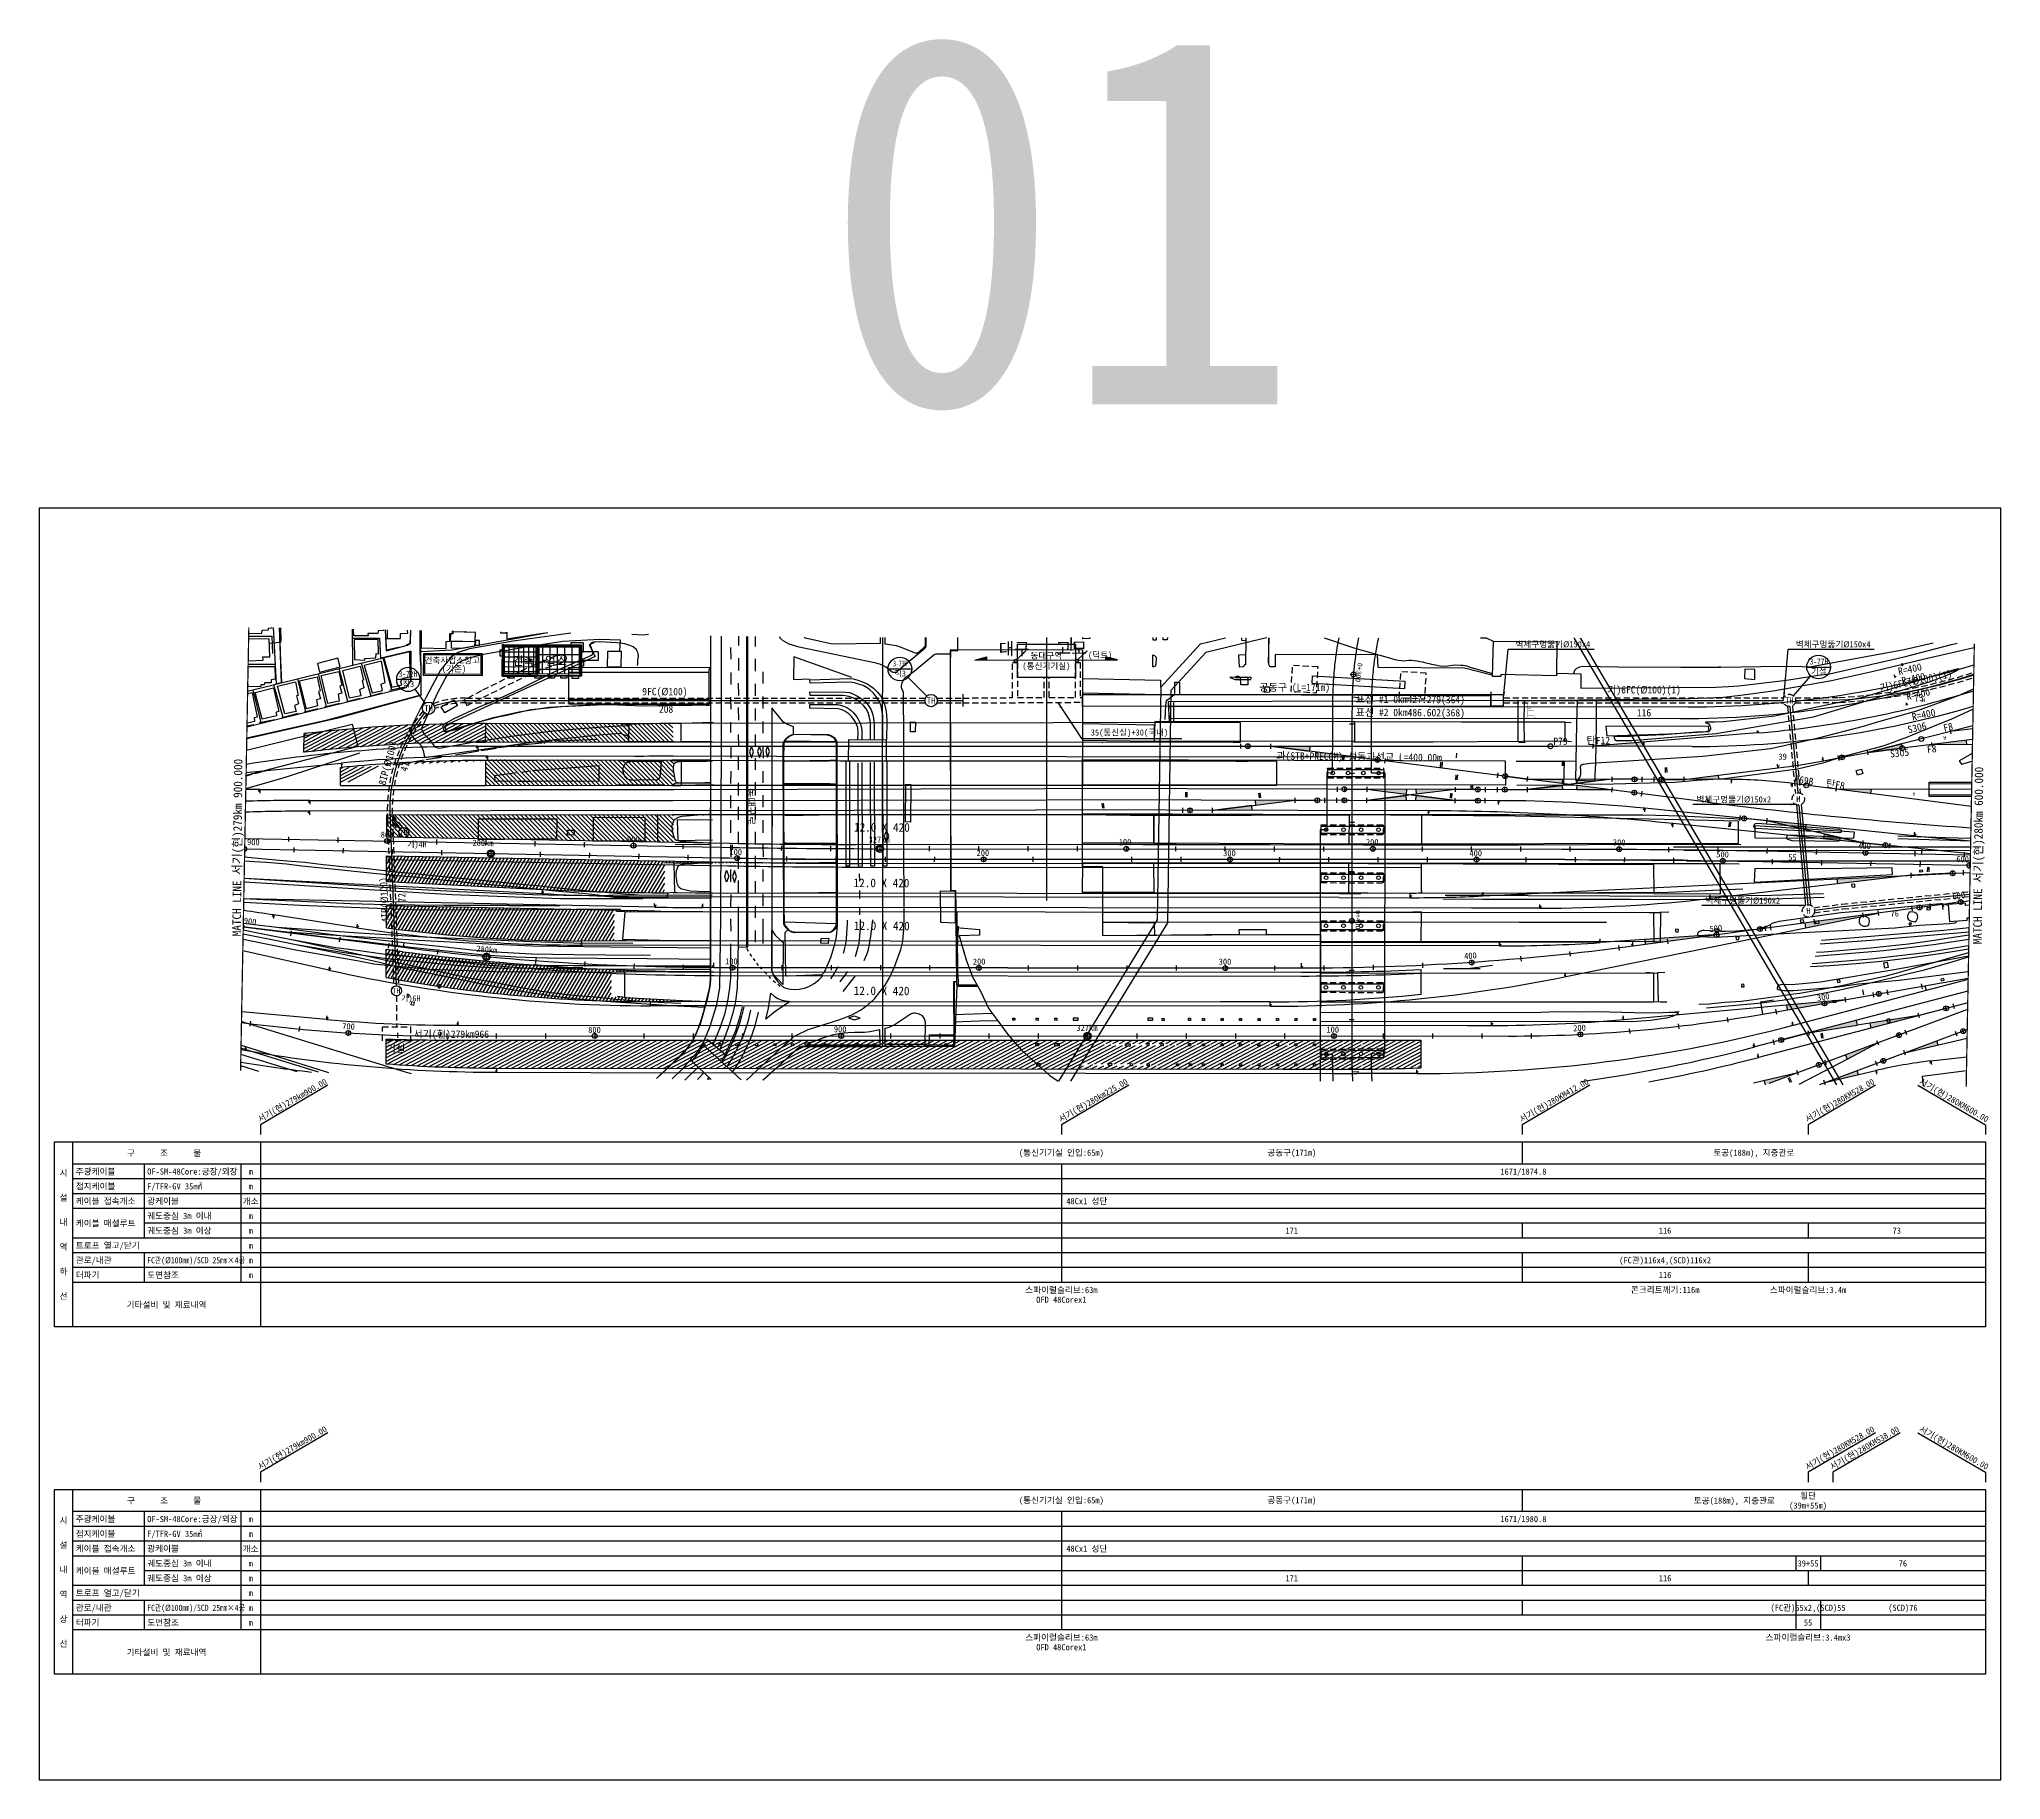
# Model space of a CAD drawing. Header units: millimetres. Extents: x 1510 to 2306, y 1103 to 1809.
import ezdxf
from ezdxf.enums import TextEntityAlignment as Align

# ---------------------------------------------------------------- set-up
doc = ezdxf.new("R2010")
doc.units = ezdxf.units.MM
doc.header["$LTSCALE"] = 10
doc.header["$MEASUREMENT"] = 0
doc.linetypes.add('A-CENTR01', pattern=[2, 1.25, -0.25, 0.25, -0.25])
doc.linetypes.add('HIDDEN', pattern=[0.375, 0.25, -0.125])
for name, color, linetype in [('TD-MANH', 4, 'Continuous'), ('TE-SYMB', 4, 'Continuous'), ('TN-CABL', 4, 'Continuous'), ('TN-LEAL', 1, 'Continuous'), ('TN-LEAT', 3, 'Continuous'), ('TN-MACL', 6, 'A-CENTR01'), ('TN-MACT', 6, 'Continuous'), ('TN-MANH', 4, 'Continuous'), ('TT-MANH', 4, 'Continuous'), ('TT-TABL-LIN1', 4, 'Continuous'), ('TT-TABL-LIN2', 1, 'Continuous'), ('TT-TABL-TEX1', 6, 'Continuous'), ('TT-TABL-TEX2', 3, 'Continuous'), ('TT-TEXT', 3, 'Continuous'), ('TT-WIRE-EQPM', 6, 'Continuous'), ('TZ-BASE', 253, 'Continuous'), ('TZ-CABL', 4, 'Continuous'), ('TZ-LEAL', 1, 'Continuous'), ('TZ-LEAT', 3, 'Continuous'), ('TZ-TEXT', 3, 'Continuous')]:
    doc.layers.add(name, color=color, linetype=linetype)
doc.layers.add('TX-PAPR', color=2, linetype='Continuous', plot=False)
doc.styles.get("Standard").update_dxf_attribs({"font": 'GulimChe.ttf'})
doc.styles.add('SYMBTEXT', font='GulimChe.ttf')
doc.styles.add('굴림체', font='GulimChe.ttf')
doc.linetypes.add('ZIGZAG', pattern='A,0.0001,-0.2,[131,ltypeshp.shx,S=0.2,R=0,X=-0.2,Y=0],-0.4,[131,ltypeshp.shx,S=0.2,R=180,X=0.2,Y=0],-0.2', length=0.8001)
doc.dimstyles.new('D1', dxfattribs={"dimtxt": 3, "dimasz": 2.5, "dimexe": 0.5, "dimexo": 0.5, "dimgap": 0.5, "dimtad": 1, "dimdec": 0, "dimzin": 1, "dimdsep": 46, "dimlunit": 6, "dimtxsty": 'Standard', "dimcen": 1, "dimclrd": 1, "dimclre": 1, "dimclrt": 3, "dimadec": 0, "dimazin": 0, "dimtfac": 1, "dimtdec": 0, "dimtix": 1, "dimtmove": 2, "dimatfit": 3, "dimfxl": 0, "dimtvp": 2, "dimlwd": -1, "dimlwe": -1, "dimarcsym": 0})
doc.dimstyles.get("Standard").update_dxf_attribs({"dimtxt": 0.18, "dimasz": 0.18, "dimexe": 0.18, "dimexo": 0.0625, "dimgap": 0.09, "dimtad": 0, "dimtih": 1, "dimtoh": 1, "dimdec": 4, "dimzin": 0, "dimdsep": 46, "dimtxsty": 'Standard', "dimcen": 0.09, "dimadec": 0, "dimazin": 0, "dimtfac": 1, "dimtdec": 4, "dimtofl": 0, "dimtmove": 0, "dimatfit": 3, "dimfxl": 0, "dimtolj": 1, "dimtzin": 0, "dimarcsym": 0})
pattern_1 = [(27.81338215, (-236770.317, -203461.3368), (-0.5832415407, 1.105590026), [])]
pattern_2 = [(59.67128, (608.0083, -80.3485), (-1.0789282, 0.6312004), [])]
pattern_3 = [(314.7874, (57.6655, 13.7095), (0.887157, 0.880598), [])]

msp = doc.modelspace()

# ---------------------------------------------------------------- texts
at = {"layer": 'TN-LEAT'}
for s, rotation, p in [('기)6FC(%%C100)(1)', 11.4625, (2271.36, 1549)), ('8IP(Ø100)', 74.32107, (1651.32, 1515.63, -49.95)), ('47', 74.32107, (1658.31, 1514.17, -49.95)), ('4IP(Ø100)', 92.86215, (1649.93, 1460.12, -49.95)), ('72', 92.86215, (1657.02, 1460.97, -49.95))]:
    msp.add_text(s, height=3, rotation=rotation, dxfattribs=at).set_placement(p, align=Align.MIDDLE_CENTER)
msp.add_text('73', height=3, rotation=8.35764, dxfattribs=at).set_placement((2270.97, 1540.34))
for s, p in [('기설', (1650.84, 1398.34)), ('기설', (1650.84, 1398.34)), ('서기(현)279km966', (1661.73, 1404.12))]:
    msp.add_text(s, height=3, dxfattribs=at).set_placement(p)
at = {"layer": 'TN-MACT'}
for s, rotation, p in [('MATCH LINE 서기(현)279km 900.000', 89.47445, (1590.27, 1481.33)), ('MATCH LINE 서기(현)280km 600.000', 89.49152, (2296.72, 1478.11))]:
    msp.add_text(s, height=3.5, rotation=rotation, dxfattribs=at).set_placement(p, align=Align.MIDDLE_CENTER)
at = {"layer": 'TT-TABL-TEX2'}
for s, p in [('동대구역', (1918.59, 1559.23)), ('(통신기기실)', (1918.59, 1555.03)), ('1671/1874.8', (2112.18, 1349.87)), ('171', (2018.18, 1325.87)), ('116', (2169.68, 1325.87)), ('73', (2263.68, 1325.87)), ('(FC관)116x4,(SCD)116x2', (2169.68, 1313.87)), ('116', (2169.68, 1307.87)), ('콘크리트깨기:116m', (2169.68, 1301.87)), ('토공(188m), 지중관로', (2197.77, 1216.35)), ('횡단', (2227.68, 1218.35)), ('1671/1980.8', (2112.18, 1208.85)), ('(39m+55m)', (2227.68, 1214.35)), ('116', (2169.68, 1184.85)), ('39+55', (2227.68, 1190.85)), ('76', (2266.18, 1190.85)), ('171', (2018.18, 1184.85)), ('(FC관)55x2,(SCD)55', (2227.68, 1172.85)), ('(SCD)76', (2266.18, 1172.85)), ('55', (2227.68, 1166.85))]:
    msp.add_text(s, height=2.5, dxfattribs=at).set_placement(p, align=Align.MIDDLE_CENTER)
for s, p in [('35(통신실)+30(국내)', (1936.61, 1528.04)), ('48Cx1 성단', (1926.68, 1337.87)), ('48Cx1 성단', (1926.68, 1196.85))]:
    msp.add_text(s, height=2.5, dxfattribs=at).set_placement(p, align=Align.MIDDLE_LEFT)
for s, p in [('(통신기기실 인입:65m)', (1924.68, 1357.37)), ('공동구(171m)', (2018.18, 1357.37)), ('토공(188m), 지중관로', (2205.68, 1357.37)), ('스파이럴슬리브:63m', (1924.68, 1301.87)), ('OFD 48Corex1', (1924.68, 1297.87)), ('스파이럴슬리브:3.4m', (2227.68, 1301.87)), ('(통신기기실 인입:65m)', (1924.68, 1216.35)), ('공동구(171m)', (2018.18, 1216.35)), ('스파이럴슬리브:63m', (1924.68, 1160.85)), ('스파이럴슬리브:3.4mx3', (2227.68, 1160.85)), ('OFD 48Corex1', (1924.68, 1156.85))]:
    msp.add_text(s, height=2.5, dxfattribs=at).set_placement(p, align=Align.MIDDLE)
at = {"layer": 'TT-TEXT'}
for s, p in [('(덕트)', (1940.42, 1558.25)), ('39', (2217.36, 1516.98)), ('55', (2221.35, 1476.14)), ('76', (2262.86, 1453.36))]:
    msp.add_text(s, height=2.5, dxfattribs=at).set_placement(p, align=Align.CENTER)
at = {"layer": 'TT-WIRE-EQPM'}
for s, p in [('기)4H', (1659.11, 1481.48)), ('기)6H', (1656.63, 1418.94))]:
    msp.add_text(s, height=2.4, dxfattribs=at).set_placement(p)
at = {"layer": 'TX-PAPR'}
msp.add_text('01', height=150, dxfattribs=at).set_placement((1924.68, 1736.18), align=Align.MIDDLE_CENTER)
at = {"layer": 'TZ-LEAT'}
for s, rotation, p in [('서기(현)279km900.00', 30, (1613.18, 1377.66)), ('서기(현)280km225.00', 30, (1938.18, 1377.66)), ('서기(현)280KM412.00', 30, (2125.18, 1377.66)), ('서기(현)280KM528.00', 30, (2241.18, 1377.66)), ('서기(현)280KM600.00', 330, (2286.29, 1377.7)), ('서기(현)279km900.00', 30, (1613.18, 1236.64)), ('서기(현)280KM528.00', 30, (2241.18, 1236.64)), ('서기(현)280KM538.00', 30, (2251.18, 1236.64)), ('서기(현)280KM600.00', 330, (2286.29, 1236.67))]:
    msp.add_text(s, height=2.5, rotation=rotation, dxfattribs=at).set_placement(p, align=Align.CENTER)
at = {"layer": 'TZ-LEAT', "char_height": 2.5}
for s, insert, attachment_point in [('벽체구멍뚫기Ø150x4', (2108.97, 1562.29, 45.28), 7), ('벽체구멍뚫기Ø150x4', (2222.68, 1562.29), 7), ('벽체구멍뚫기Ø150x2', (2212.72, 1499.35, 45.28), 9), ('벽체구멍뚫기Ø150x2', (2216.38, 1458.3, 45.28), 9)]:
    msp.add_mtext(s, dxfattribs=dict(at, insert=insert, attachment_point=attachment_point))
at = {"layer": 'TZ-TEXT'}
for s, p in [('9FC(Ø100)', (1763.78, 1544.63)), ('공동구 (L=171m)', (2019.34, 1546.35)), ('기)6FC(%%C100)(1)', (2161.11, 1545.36)), ('208', (1764.27, 1537.51)), ('116', (2161.11, 1536.05))]:
    msp.add_text(s, height=3, dxfattribs=at).set_placement(p, align=Align.MIDDLE_CENTER)

# ---------------------------------------------------------------- blocks, each defined once
blk = doc.blocks.new('A$C70FF51C1')
at = {"color": 0}
for p, q in [((830, 13570), (14930, 13570)), ((830, 830), (830, 13570)), ((1230, 7520), (1230, 12980)), ((1420, 13170), (11930, 13170)), ((1730, 10670), (14430, 10670)), ((1730, 8670), (14430, 8670)), ((3430, 12670), (3430, 1730)), ((5430, 12670), (5430, 1730)), ((7430, 12670), (7430, 1730)), ((9430, 12670), (9430, 1730)), ((11430, 12670), (11430, 1730)), ((12470, 13170), (14930, 13170)), ((13430, 12670), (13430, 1730)), ((14930, 13570), (32970, 13570)), ((14930, 13570), (14930, 830)), ((15330, 13170), (32570, 13170)), ((15330, 1230), (15330, 13170)), ((15830, 9670), (32070, 9670)), ((17070, 12670), (17070, 1730)), ((20070, 12670), (20070, 1730)), ((23070, 12670), (23070, 1730)), ((26070, 12670), (26070, 1730)), ((29070, 12670), (29070, 1730)), ((32570, 1230), (32570, 13170)), ((32970, 13570), (32970, 830)), ((39725, 10800), (32970, 10800)), ((39725, 10800), (39725, 7300)), ((830, 1420), (830, 830)), ((1420, 1420), (830, 1420)), ((830, 830), (14930, 830)), ((830, 830), (1420, 830)), ((1230, 1420), (1230, 6980)), ((1420, 830), (1420, 1420)), ((1420, 1230), (11930, 1230)), ((1730, 6670), (14430, 6670)), ((1730, 4670), (14430, 4670)), ((1730, 2670), (14430, 2670)), ((12470, 1230), (14930, 1230)), ((32970, 830), (14930, 830)), ((15330, 1230), (32570, 1230)), ((15830, 6670), (32070, 6670)), ((15830, 3670), (32070, 3670)), ((39725, 7300), (32970, 7300))]:
    blk.add_line(p, q, dxfattribs=at)
for points in [[(830, 8950), (0, 8950), (0, 11450), (830, 11450)], [(32970, 10800), (33800, 10800), (33800, 14400), (28600, 14400), (28600, 13570)], [(5650, 830), (5650, 0), (3150, 0), (3150, 830)], [(16550, 830), (16550, 0), (14050, 0), (14050, 830)], [(22050, 830), (22050, 0), (19550, 0), (19550, 830)], [(27050, 830), (27050, 0), (24550, 0), (24550, 830)], [(31750, 830), (31750, 0), (29250, 0), (29250, 830)], [(32970, 7300), (33800, 7300), (33800, 4900), (32970, 4900)]]:
    blk.add_lwpolyline(points, dxfattribs=at)
for points in [[(830, 12980), (830, 13570), (1420, 13570), (1420, 12980)], [(1730, 12670), (14430, 12670), (14430, 1730), (1730, 1730)], [(11930, 12980), (11930, 13570), (12470, 13570), (12470, 12980)], [(15830, 12670), (32070, 12670), (32070, 1730), (15830, 1730)], [(830, 6980), (830, 7520), (1420, 7520), (1420, 6980)], [(11930, 6980), (11930, 7520), (12470, 7520), (12470, 6980)], [(11930, 1420), (11930, 830), (12470, 830), (12470, 1420)]]:
    blk.add_lwpolyline(points, close=True, dxfattribs=at)
blk = doc.blocks.new('H')
at = {"layer": 'TZ-BASE'}
for p, q in [((-0.3, 1), (-0.3, -1)), ((-0.3, 0), (0.3, 0)), ((0.3, 1), (0.3, -1))]:
    blk.add_line(p, q, dxfattribs=at)
blk = doc.blocks.new('JD-1')
at = {"layer": 'TZ-BASE'}
for points in [[(301.06, 76.6), (301.06, 77.89), (296.23, 76.58)], [(349.37, 76.72), (349.36, 78.01), (354.2, 76.73)], [(432.1, 39.66), (416.22, 41.69), (432.23, 41.66)], [(567.73, 43.32), (547.21, 41.66), (567.72, 41.61)], [(672.6, 40.87), (672.28, 42.59), (658.67, 39.15)], [(434.6, 37.33), (450.62, 37.3), (434.73, 39.33)], [(455.41, 24.21), (471.42, 24.17), (471.29, 22.18)], [(491.26, 24.13), (475.25, 24.16), (475.37, 22.17)], [(534.72, 24.03), (534.62, 25.79), (520.55, 24.06)], [(534.62, 26.56), (534.73, 28.33), (520.56, 28.36)], [(554.82, 23.98), (540.76, 25.78), (540.65, 24.02)], [(554.83, 28.28), (540.76, 26.55), (540.66, 28.32)], [(598.15, 28.19), (598.05, 29.94), (584.11, 28.22)], [(660.04, 24.27), (645.76, 24.3), (659.81, 22.51)], [(392.79, 15.66), (408.81, 15.63), (408.69, 17.62)], [(426.11, 19.77), (410.09, 19.81), (410.21, 17.81)], [(455.4, 19.71), (471.41, 19.67), (471.29, 21.66)], [(491.25, 19.63), (475.24, 19.66), (475.37, 21.66)], [(633.55, 9.83), (633.22, 7.86), (617.61, 11.45)], [(640.81, 4.06), (641.14, 6.03), (656.74, 2.43)], [(676.12, -10.69), (646.15, -12.14), (646.31, -14.13)], [(662.84, -26.03), (633.1, -30.04), (633.44, -32.01)], [(598.08, -34.76), (568.14, -36.78), (568.34, -38.77)], [(625.98, -65.27), (649.64, -61.15), (625.72, -63.29)], [(654.34, -71.53), (653.93, -69.58), (634.57, -74.65)], [(679.36, -67.59), (659.59, -70.71), (660, -72.66)], [(650.28, -85.24), (662.73, -78.74), (649.57, -83.64)], [(617.06, -95.72), (630.22, -90.83), (616.56, -94.05)]]:
    blk.add_hatch(color=256, dxfattribs=at).paths.add_polyline_path(points)
h = blk.add_hatch(dxfattribs=at)
h.set_pattern_fill('ANSI31', color=256, scale=10, angle=-17.18662, style=0)
h.set_pattern_definition(pattern_3)
h.paths.add_polyline_path([(97.78, 43.37), (174.05, 43.43), (173.62, 50.74), (176.61, 50.92), (97.8, 51.06)])
h.paths.add_polyline_path([(122.82, 42.95), (139.71, 42.87), (139.74, 47.58), (122.85, 47.67)], flags=25)
h.paths.add_polyline_path([(122.83, 46.63), (142.95, 46.53), (142.97, 50.73), (122.85, 50.83)], flags=24)
h = blk.add_hatch(color=256, dxfattribs=at)
h.paths.add_polyline_path([(684.65, 42.35), (698.69, 42.32), (698.59, 44.07)])
h.paths.add_polyline_path([(682.15, 37.97), (685.2, 38.3), (684.7, 42.89), (681.66, 42.55)], flags=9)
h = blk.add_hatch(dxfattribs=at)
h.set_pattern_fill('ANSI31', color=256, scale=10, angle=-17.18662, style=0)
h.set_pattern_definition(pattern_1)
edge = h.paths.add_edge_path()
edge.add_line((97.75, 35.93), (97.71, 25.8))
edge.add_line((38.85, 25.81), (38.88, 33.02))
edge.add_arc((97.84, -562.3), 598.23, 93.84291, 95.6143)
edge.add_arc((97.84, -562.3), 598.23, 89.93483, 93.84291)
edge.add_line((38.85, 25.81), (57.71, 25.81))
edge.add_line((57.71, 25.81), (97.71, 25.8))
h = blk.add_hatch(dxfattribs=at)
h.set_pattern_fill('ANSI31', color=256, scale=10, angle=-17.18662, style=0)
h.set_pattern_definition(pattern_3)
h.paths.add_polyline_path([(174.07, 25.84), (173.93, 35.95), (102.66, 36.24, 0.002053), (97.75, 36.24), (97.71, 25.8)])
h.paths.add_polyline_path([(121.81, 26.49), (138.7, 26.41), (138.72, 31.12), (121.83, 31.21)], flags=24)
h.paths.add_polyline_path([(121.84, 30.24), (141.96, 30.14), (141.98, 34.33), (121.86, 34.43)], flags=24)
h = blk.add_hatch(dxfattribs=at)
h.set_pattern_fill('ANSI31', color=256, scale=10, angle=-17.18662, style=0)
h.set_pattern_definition(pattern_3)
h.paths.add_polyline_path([(173.94, 2.73), (173.94, 13.9), (57.67, 13.71), (57.63, 4.9)])
h.paths.add_polyline_path([(107.84, 4.65), (126.43, 4.56), (126.45, 9.27), (107.86, 9.36)], flags=24)
h.paths.add_polyline_path([(107.79, 8.93), (127.91, 8.83), (127.93, 13.02), (107.81, 13.12)], flags=24)
h = blk.add_hatch(dxfattribs=at)
h.set_pattern_fill('ANSI31', color=256, scale=10, angle=-17.18662, style=0)
h.set_pattern_definition(pattern_2)
h.paths.add_polyline_path([(170.43, -6.36), (57.6, -4.25), (57.57, -13.16), (120.84, -16.45, 0.012423), (170.42, -17.79)])
h.paths.add_polyline_path([(57.6, -4.25), (170.43, -6.36), (170.43, -5.78), (174.63, -5.78), (245.46, -5.85, -0.004234), (196.47, -5.34), (57.6, -2.75)])
h.paths.add_polyline_path([(133.89, -19.36), (138.49, -19.52), (138.66, -14.9), (134.05, -14.74)], flags=25)
h.paths.add_polyline_path([(108.22, -14.67), (126.81, -14.76), (126.84, -10.05), (108.24, -9.96)], flags=25)
h.paths.add_polyline_path([(108.22, -10.99), (128.35, -11.09), (128.37, -6.9), (108.25, -6.8)], flags=25)
h = blk.add_hatch(dxfattribs=at)
h.set_pattern_fill('ANSI31', color=256, scale=10, angle=-17.18662, style=0)
h.set_pattern_definition(pattern_2)
h.paths.add_polyline_path([(57.53, -23.05), (57.5, -32.03, 0.033233), (136.77, -37.37), (149.93, -37.34), (150.07, -25.37), (154.37, -25.42), (185.23, -25.45, -0.004704), (166.39, -25.25)])
h.paths.add_polyline_path([(116, -37.55), (120.08, -37.86), (120.43, -33.25), (116.34, -32.94)], flags=25)
h.paths.add_polyline_path([(108.1, -33.96), (124.99, -34.05), (125.01, -29.34), (108.12, -29.25)], flags=24)
h.paths.add_polyline_path([(108.1, -30.28), (128.22, -30.38), (128.24, -26.19), (108.12, -26.09)], flags=24)
h = blk.add_hatch(dxfattribs=at)
h.set_pattern_fill('ANSI31', color=256, scale=10, angle=-17.18662, style=0)
h.set_pattern_definition(pattern_2)
h.paths.add_polyline_path([(164.73, -61.97), (201.63, -61.99), (178.66, -61.53), (166.85, -60.96), (154.07, -60.02), (148.77, -60), (148.81, -49.87), (190.4, -49.83, -0.031589), (64.22, -41.73), (57.46, -40.86), (57.42, -52.18, 0.045116)])
h.paths.add_polyline_path([(90.36, -59.43), (94.44, -59.74), (94.79, -55.13), (90.71, -54.82)], flags=25)
h.paths.add_polyline_path([(108.85, -58.13), (125.74, -58.21), (125.77, -53.5), (108.88, -53.42)], flags=24)
h.paths.add_polyline_path([(108.86, -54.45), (128.98, -54.55), (129, -50.36), (108.88, -50.26)], flags=24)
h = blk.add_hatch(dxfattribs=at)
h.set_pattern_fill('ANSI31', color=256, scale=10, angle=-17.18662, style=0)
h.set_pattern_definition(pattern_1)
h.paths.add_polyline_path([(436.55, -77.59), (311.65, -77.57), (315.14, -81.46), (320.9, -86.73), (323.66, -89.25), (436.52, -89.41)])
h.paths.add_polyline_path([(378.06, -87.16), (378.86, -87.16), (378.86, -87.96), (378.06, -87.96)], flags=16)
h.paths.add_polyline_path([(378.24, -87.31), (378.39, -87.31), (378.48, -87.22), (378.48, -87.31), (378.56, -87.31), (378.68, -87.19), (378.68, -87.36), (378.51, -87.36), (378.48, -87.39), (378.48, -87.76), (378.68, -87.76), (378.68, -87.81), (378.06, -87.81), (378.44, -87.43), (378.44, -87.36), (378.34, -87.36), (378.24, -87.46)], flags=0)
h.paths.add_polyline_path([(347.91, -78.8), (349.08, -78.8), (349.08, -78.95), (349.99, -78.95), (351.64, -78.96), (375.28, -78.96), (376.93, -78.96), (377.91, -78.96), (377.91, -78.81), (379.01, -78.81), (379.01, -79.91), (377.84, -79.91), (377.84, -79.76), (376.93, -79.76), (375.28, -79.76), (351.64, -79.76), (349.99, -79.75), (349.01, -79.75), (349.01, -79.9), (347.91, -79.9)], flags=16)
h.paths.add_polyline_path([(376.93, -78.98), (376.93, -79.74), (375.28, -79.74), (375.28, -78.98)], flags=0)
h.paths.add_polyline_path([(378.06, -78.96), (378.86, -78.96), (378.86, -79.76), (378.06, -79.76)], flags=0)
h.paths.add_polyline_path([(340.41, -87), (341.55, -87), (341.55, -87.15), (342.49, -87.15), (344.14, -87.15), (367.78, -87.16), (369.43, -87.16), (370.41, -87.16), (370.41, -87.01), (371.51, -87.01), (371.51, -88.11), (370.34, -88.11), (370.34, -87.96), (369.43, -87.96), (367.78, -87.96), (344.14, -87.95), (342.49, -87.95), (341.51, -87.95), (341.51, -88.1), (340.41, -88.1)], flags=0)
h.paths.add_polyline_path([(370.56, -87.16), (371.36, -87.16), (371.36, -87.96), (370.56, -87.96)], flags=0)
h.paths.add_polyline_path([(369.43, -87.18), (369.43, -87.94), (367.78, -87.94), (367.78, -87.18)], flags=0)
h.paths.add_polyline_path([(385.53, -87.12), (386.39, -87.12), (386.39, -87.98), (385.53, -87.98)], flags=16)
h.paths.add_polyline_path([(385.73, -87.33), (385.87, -87.33), (385.97, -87.23), (385.97, -87.33), (386.04, -87.33), (386.18, -87.18), (386.18, -87.36), (386.01, -87.36), (385.97, -87.4), (385.97, -87.75, 0.414214), (385.98, -87.76), (386.18, -87.76), (386.18, -87.79), (385.58, -87.79), (385.95, -87.42), (385.95, -87.37, 0.414214), (385.94, -87.36), (385.84, -87.36), (385.73, -87.46)], flags=0)
h.paths.add_polyline_path([(385.56, -78.96), (386.36, -78.96), (386.36, -79.76), (385.56, -79.76)], flags=16)
h.paths.add_polyline_path([(385.74, -79.11), (385.9, -79.11), (385.98, -79.02), (385.98, -79.11), (386.07, -79.11), (386.18, -78.99), (386.18, -79.16), (386.02, -79.16), (385.98, -79.19), (385.98, -79.56), (386.18, -79.56), (386.18, -79.61), (385.57, -79.61), (385.94, -79.23), (385.94, -79.16), (385.85, -79.16), (385.74, -79.26)], flags=0)
h.paths.add_polyline_path([(391.23, -78.93), (392.09, -78.93), (392.09, -79.79), (391.23, -79.79)], flags=16)
h.paths.add_polyline_path([(391.44, -79.13), (391.57, -79.13), (391.67, -79.03), (391.67, -79.13), (391.74, -79.13), (391.89, -78.98), (391.89, -79.16), (391.71, -79.16), (391.67, -79.2), (391.67, -79.55, 0.414214), (391.68, -79.56), (391.89, -79.56), (391.89, -79.59), (391.28, -79.59), (391.65, -79.22), (391.65, -79.17, 0.414214), (391.64, -79.16), (391.54, -79.16), (391.44, -79.27)], flags=0)
h.paths.add_polyline_path([(397.43, -87.13), (398.29, -87.13), (398.29, -87.99), (397.43, -87.99)], flags=16)
h.paths.add_polyline_path([(397.63, -87.33), (397.77, -87.33), (397.87, -87.23), (397.87, -87.33), (397.94, -87.33), (398.08, -87.19), (398.08, -87.36), (397.91, -87.36), (397.87, -87.4), (397.87, -87.76, 0.414214), (397.88, -87.77), (398.08, -87.77), (398.08, -87.79), (397.48, -87.79), (397.85, -87.42), (397.85, -87.37, 0.414214), (397.84, -87.36), (397.74, -87.36), (397.63, -87.47)], flags=0)
h.paths.add_polyline_path([(351.64, -78.98), (351.64, -79.74), (349.99, -79.73), (349.99, -78.97)], flags=16)
h.paths.add_polyline_path([(402.36, -78.96), (403.16, -78.96), (403.16, -79.76), (402.36, -79.76)], flags=0)
h.paths.add_polyline_path([(402.54, -79.11), (402.7, -79.11), (402.78, -79.03), (402.78, -79.11), (402.87, -79.11), (402.98, -79), (402.98, -79.16), (402.82, -79.16), (402.78, -79.2), (402.78, -79.56), (402.98, -79.56), (402.98, -79.61), (402.37, -79.61), (402.74, -79.24), (402.74, -79.16), (402.65, -79.16), (402.54, -79.27)], flags=0)
h.paths.add_polyline_path([(402.76, -87.16), (403.56, -87.16), (403.56, -87.96), (402.76, -87.96)], flags=0)
h.paths.add_polyline_path([(402.94, -87.31), (403.09, -87.31), (403.18, -87.23), (403.18, -87.31), (403.26, -87.31), (403.38, -87.2), (403.38, -87.36), (403.21, -87.36), (403.18, -87.4), (403.18, -87.76), (403.38, -87.76), (403.38, -87.81), (402.76, -87.81), (403.14, -87.44), (403.14, -87.36), (403.04, -87.36), (402.94, -87.47)], flags=0)
h.paths.add_polyline_path([(348.06, -78.95), (348.86, -78.95), (348.86, -79.75), (348.06, -79.75)], flags=16)
h.paths.add_polyline_path([(344.14, -87.17), (344.14, -87.93), (342.49, -87.93), (342.49, -87.17)], flags=0)
h.paths.add_polyline_path([(408.06, -87.16), (408.86, -87.16), (408.86, -87.96), (408.06, -87.96)], flags=16)
h.paths.add_polyline_path([(408.24, -87.31), (408.39, -87.31), (408.48, -87.23), (408.48, -87.31), (408.56, -87.31), (408.68, -87.2), (408.68, -87.36), (408.51, -87.36), (408.48, -87.4), (408.48, -87.76), (408.68, -87.76), (408.68, -87.81), (408.06, -87.81), (408.44, -87.44), (408.44, -87.36), (408.34, -87.36), (408.24, -87.47)], flags=0)
h.paths.add_polyline_path([(408.06, -78.96), (408.86, -78.96), (408.86, -79.76), (408.06, -79.76)], flags=16)
h.paths.add_polyline_path([(408.24, -79.11), (408.4, -79.11), (408.48, -79.03), (408.48, -79.11), (408.57, -79.11), (408.68, -79), (408.68, -79.16), (408.52, -79.16), (408.48, -79.2), (408.48, -79.56), (408.68, -79.56), (408.68, -79.61), (408.07, -79.61), (408.44, -79.24), (408.44, -79.16), (408.35, -79.16), (408.24, -79.27)], flags=0)
h.paths.add_polyline_path([(340.56, -78.95), (341.36, -78.95), (341.36, -79.75), (340.56, -79.75)], flags=16)
h.paths.add_polyline_path([(340.71, -79.1), (341.07, -79.1), (341.21, -78.96), (341.21, -79.6), (340.57, -79.6), (340.71, -79.46)], flags=0)
h.paths.add_polyline_path([(340.75, -79.14), (341.17, -79.14), (341.17, -79.56), (340.75, -79.56)], flags=0)
h.paths.add_polyline_path([(415.56, -87.16), (416.36, -87.16), (416.36, -87.96), (415.56, -87.96)], flags=16)
h.paths.add_polyline_path([(415.74, -87.31), (415.89, -87.31), (415.98, -87.23), (415.98, -87.31), (416.06, -87.31), (416.18, -87.2), (416.18, -87.36), (416.01, -87.36), (415.98, -87.4), (415.98, -87.76), (416.18, -87.76), (416.18, -87.81), (415.56, -87.81), (415.94, -87.44), (415.94, -87.36), (415.84, -87.36), (415.74, -87.47)], flags=0)
h.paths.add_polyline_path([(415.56, -78.96), (416.36, -78.96), (416.36, -79.76), (415.56, -79.76)], flags=16)
h.paths.add_polyline_path([(415.74, -79.11), (415.9, -79.11), (415.98, -79.03), (415.98, -79.11), (416.07, -79.11), (416.18, -79), (416.18, -79.16), (416.02, -79.16), (415.98, -79.2), (415.98, -79.56), (416.18, -79.56), (416.18, -79.61), (415.57, -79.61), (415.94, -79.24), (415.94, -79.16), (415.85, -79.16), (415.74, -79.27)], flags=0)
h.paths.add_polyline_path([(423.06, -87.16), (423.86, -87.16), (423.86, -87.96), (423.06, -87.96)], flags=16)
h.paths.add_polyline_path([(423.24, -87.31), (423.39, -87.31), (423.48, -87.23), (423.48, -87.31), (423.56, -87.31), (423.68, -87.2), (423.68, -87.36), (423.51, -87.36), (423.48, -87.4), (423.48, -87.76), (423.68, -87.76), (423.68, -87.81), (423.06, -87.81), (423.44, -87.44), (423.44, -87.36), (423.34, -87.36), (423.24, -87.47)], flags=0)
h.paths.add_polyline_path([(423.06, -78.96), (423.86, -78.96), (423.86, -79.76), (423.06, -79.76)], flags=16)
h.paths.add_polyline_path([(423.24, -79.11), (423.4, -79.11), (423.48, -79.03), (423.48, -79.11), (423.57, -79.11), (423.68, -79), (423.68, -79.16), (423.52, -79.16), (423.48, -79.2), (423.48, -79.56), (423.68, -79.56), (423.68, -79.61), (423.07, -79.61), (423.44, -79.24), (423.44, -79.16), (423.35, -79.16), (423.24, -79.27)], flags=0)
h.paths.add_polyline_path([(430.56, -78.97), (431.36, -78.97), (431.36, -79.77), (430.46, -79.77), (430.46, -79.73, -1), (430.46, -79.6), (430.46, -79.55), (430.56, -79.45)], flags=17)
h.paths.add_polyline_path([(430.94, -79.24), (430.94, -79.57), (430.62, -79.57)], flags=16)
h.paths.add_polyline_path([(430.74, -79.12), (430.98, -79.12), (430.98, -79.12), (430.98, -79.12), (431.18, -79.12), (431.18, -79.17), (430.98, -79.17), (430.98, -79.57), (431.18, -79.57), (431.18, -79.62), (430.98, -79.62), (430.98, -79.17), (430.74, -79.17)], flags=16)
h.paths.add_polyline_path([(430.56, -87.17), (430.56, -87.97), (431.36, -87.97), (431.36, -87.17)], flags=17)
h.paths.add_polyline_path([(430.74, -87.32), (430.89, -87.32), (430.98, -87.23), (430.98, -87.32), (431.06, -87.32), (431.18, -87.2), (431.18, -87.37), (431.01, -87.37), (430.98, -87.4), (430.98, -87.77), (431.18, -87.77), (431.18, -87.82), (430.56, -87.82), (430.94, -87.44), (430.94, -87.37), (430.84, -87.37), (430.74, -87.47)], flags=16)
h.paths.add_polyline_path([(399.73, -69.02), (399.73, -78.5), (395.16, -78.5), (395.16, -69.02)], flags=25)
h.paths.add_polyline_path([(406.29, -77.99), (406.29, -88.96), (401.71, -88.96), (401.71, -77.99)], flags=24)
h.paths.add_polyline_path([(399.73, -88.42), (399.73, -97.91), (395.15, -97.91), (395.16, -88.42)], flags=24)
h.paths.add_polyline_path([(419.87, -91.2), (423.63, -91.21), (423.64, -88.11), (419.88, -88.09)], flags=25)
h.paths.add_polyline_path([(419.85, -82.65), (423.61, -82.67), (423.62, -79.56), (419.86, -79.54)], flags=24)
h.paths.add_polyline_path([(428.09, -91.59), (445.69, -91.65), (445.7, -87.88), (428.1, -87.82)], flags=9)
h.paths.add_polyline_path([(428.07, -82.81), (445.66, -82.88), (445.68, -79.11), (428.08, -79.04)], flags=9)
h.paths.add_polyline_path([(339.93, -89.11), (372.45, -89.23), (372.47, -83.58), (339.95, -83.45)], flags=24)
h.paths.add_polyline_path([(319.68, -88.89), (327.36, -88.92), (327.38, -84.26), (319.7, -84.23)], flags=9)
h = blk.add_hatch(dxfattribs=at)
h.set_pattern_fill('ANSI31', color=256, scale=10, angle=-17.18662, style=0)
h.set_pattern_definition(pattern_1)
h.paths.add_polyline_path([(436.55, -77.59), (311.65, -77.57), (315.14, -81.46), (320.9, -86.73), (323.66, -89.25), (436.52, -89.41)])
h.paths.add_polyline_path([(378.06, -87.16), (378.86, -87.16), (378.86, -87.96), (378.06, -87.96)], flags=16)
h.paths.add_polyline_path([(378.24, -87.31), (378.39, -87.31), (378.48, -87.22), (378.48, -87.31), (378.56, -87.31), (378.68, -87.19), (378.68, -87.36), (378.51, -87.36), (378.48, -87.39), (378.48, -87.76), (378.68, -87.76), (378.68, -87.81), (378.06, -87.81), (378.44, -87.43), (378.44, -87.36), (378.34, -87.36), (378.24, -87.46)], flags=0)
h.paths.add_polyline_path([(347.91, -78.8), (349.08, -78.8), (349.08, -78.95), (349.99, -78.95), (351.64, -78.96), (375.28, -78.96), (376.93, -78.96), (377.91, -78.96), (377.91, -78.81), (379.01, -78.81), (379.01, -79.91), (377.84, -79.91), (377.84, -79.76), (376.93, -79.76), (375.28, -79.76), (351.64, -79.76), (349.99, -79.75), (349.01, -79.75), (349.01, -79.9), (347.91, -79.9)], flags=16)
h.paths.add_polyline_path([(376.93, -78.98), (376.93, -79.74), (375.28, -79.74), (375.28, -78.98)], flags=0)
h.paths.add_polyline_path([(378.06, -78.96), (378.86, -78.96), (378.86, -79.76), (378.06, -79.76)], flags=0)
h.paths.add_polyline_path([(340.41, -87), (341.55, -87), (341.55, -87.15), (342.49, -87.15), (344.14, -87.15), (367.78, -87.16), (369.43, -87.16), (370.41, -87.16), (370.41, -87.01), (371.51, -87.01), (371.51, -88.11), (370.34, -88.11), (370.34, -87.96), (369.43, -87.96), (367.78, -87.96), (344.14, -87.95), (342.49, -87.95), (341.51, -87.95), (341.51, -88.1), (340.41, -88.1)], flags=0)
h.paths.add_polyline_path([(370.56, -87.16), (371.36, -87.16), (371.36, -87.96), (370.56, -87.96)], flags=0)
h.paths.add_polyline_path([(369.43, -87.18), (369.43, -87.94), (367.78, -87.94), (367.78, -87.18)], flags=0)
h.paths.add_polyline_path([(385.53, -87.12), (386.39, -87.12), (386.39, -87.98), (385.53, -87.98)], flags=16)
h.paths.add_polyline_path([(385.73, -87.33), (385.87, -87.33), (385.97, -87.23), (385.97, -87.33), (386.04, -87.33), (386.18, -87.18), (386.18, -87.36), (386.01, -87.36), (385.97, -87.4), (385.97, -87.75, 0.414214), (385.98, -87.76), (386.18, -87.76), (386.18, -87.79), (385.58, -87.79), (385.95, -87.42), (385.95, -87.37, 0.414214), (385.94, -87.36), (385.84, -87.36), (385.73, -87.46)], flags=0)
h.paths.add_polyline_path([(385.56, -78.96), (386.36, -78.96), (386.36, -79.76), (385.56, -79.76)], flags=16)
h.paths.add_polyline_path([(385.74, -79.11), (385.9, -79.11), (385.98, -79.02), (385.98, -79.11), (386.07, -79.11), (386.18, -78.99), (386.18, -79.16), (386.02, -79.16), (385.98, -79.19), (385.98, -79.56), (386.18, -79.56), (386.18, -79.61), (385.57, -79.61), (385.94, -79.23), (385.94, -79.16), (385.85, -79.16), (385.74, -79.26)], flags=0)
h.paths.add_polyline_path([(391.23, -78.93), (392.09, -78.93), (392.09, -79.79), (391.23, -79.79)], flags=16)
h.paths.add_polyline_path([(391.44, -79.13), (391.57, -79.13), (391.67, -79.03), (391.67, -79.13), (391.74, -79.13), (391.89, -78.98), (391.89, -79.16), (391.71, -79.16), (391.67, -79.2), (391.67, -79.55, 0.414214), (391.68, -79.56), (391.89, -79.56), (391.89, -79.59), (391.28, -79.59), (391.65, -79.22), (391.65, -79.17, 0.414214), (391.64, -79.16), (391.54, -79.16), (391.44, -79.27)], flags=0)
h.paths.add_polyline_path([(397.43, -87.13), (398.29, -87.13), (398.29, -87.99), (397.43, -87.99)], flags=16)
h.paths.add_polyline_path([(397.63, -87.33), (397.77, -87.33), (397.87, -87.23), (397.87, -87.33), (397.94, -87.33), (398.08, -87.19), (398.08, -87.36), (397.91, -87.36), (397.87, -87.4), (397.87, -87.76, 0.414214), (397.88, -87.77), (398.08, -87.77), (398.08, -87.79), (397.48, -87.79), (397.85, -87.42), (397.85, -87.37, 0.414214), (397.84, -87.36), (397.74, -87.36), (397.63, -87.47)], flags=0)
h.paths.add_polyline_path([(351.64, -78.98), (351.64, -79.74), (349.99, -79.73), (349.99, -78.97)], flags=16)
h.paths.add_polyline_path([(402.36, -78.96), (403.16, -78.96), (403.16, -79.76), (402.36, -79.76)], flags=0)
h.paths.add_polyline_path([(402.54, -79.11), (402.7, -79.11), (402.78, -79.03), (402.78, -79.11), (402.87, -79.11), (402.98, -79), (402.98, -79.16), (402.82, -79.16), (402.78, -79.2), (402.78, -79.56), (402.98, -79.56), (402.98, -79.61), (402.37, -79.61), (402.74, -79.24), (402.74, -79.16), (402.65, -79.16), (402.54, -79.27)], flags=0)
h.paths.add_polyline_path([(402.76, -87.16), (403.56, -87.16), (403.56, -87.96), (402.76, -87.96)], flags=0)
h.paths.add_polyline_path([(402.94, -87.31), (403.09, -87.31), (403.18, -87.23), (403.18, -87.31), (403.26, -87.31), (403.38, -87.2), (403.38, -87.36), (403.21, -87.36), (403.18, -87.4), (403.18, -87.76), (403.38, -87.76), (403.38, -87.81), (402.76, -87.81), (403.14, -87.44), (403.14, -87.36), (403.04, -87.36), (402.94, -87.47)], flags=0)
h.paths.add_polyline_path([(348.06, -78.95), (348.86, -78.95), (348.86, -79.75), (348.06, -79.75)], flags=16)
h.paths.add_polyline_path([(344.14, -87.17), (344.14, -87.93), (342.49, -87.93), (342.49, -87.17)], flags=0)
h.paths.add_polyline_path([(408.06, -87.16), (408.86, -87.16), (408.86, -87.96), (408.06, -87.96)], flags=16)
h.paths.add_polyline_path([(408.24, -87.31), (408.39, -87.31), (408.48, -87.23), (408.48, -87.31), (408.56, -87.31), (408.68, -87.2), (408.68, -87.36), (408.51, -87.36), (408.48, -87.4), (408.48, -87.76), (408.68, -87.76), (408.68, -87.81), (408.06, -87.81), (408.44, -87.44), (408.44, -87.36), (408.34, -87.36), (408.24, -87.47)], flags=0)
h.paths.add_polyline_path([(408.06, -78.96), (408.86, -78.96), (408.86, -79.76), (408.06, -79.76)], flags=16)
h.paths.add_polyline_path([(408.24, -79.11), (408.4, -79.11), (408.48, -79.03), (408.48, -79.11), (408.57, -79.11), (408.68, -79), (408.68, -79.16), (408.52, -79.16), (408.48, -79.2), (408.48, -79.56), (408.68, -79.56), (408.68, -79.61), (408.07, -79.61), (408.44, -79.24), (408.44, -79.16), (408.35, -79.16), (408.24, -79.27)], flags=0)
h.paths.add_polyline_path([(340.56, -78.95), (341.36, -78.95), (341.36, -79.75), (340.56, -79.75)], flags=16)
h.paths.add_polyline_path([(340.71, -79.1), (341.07, -79.1), (341.21, -78.96), (341.21, -79.6), (340.57, -79.6), (340.71, -79.46)], flags=0)
h.paths.add_polyline_path([(340.75, -79.14), (341.17, -79.14), (341.17, -79.56), (340.75, -79.56)], flags=0)
h.paths.add_polyline_path([(415.56, -87.16), (416.36, -87.16), (416.36, -87.96), (415.56, -87.96)], flags=16)
h.paths.add_polyline_path([(415.74, -87.31), (415.89, -87.31), (415.98, -87.23), (415.98, -87.31), (416.06, -87.31), (416.18, -87.2), (416.18, -87.36), (416.01, -87.36), (415.98, -87.4), (415.98, -87.76), (416.18, -87.76), (416.18, -87.81), (415.56, -87.81), (415.94, -87.44), (415.94, -87.36), (415.84, -87.36), (415.74, -87.47)], flags=0)
h.paths.add_polyline_path([(415.56, -78.96), (416.36, -78.96), (416.36, -79.76), (415.56, -79.76)], flags=16)
h.paths.add_polyline_path([(415.74, -79.11), (415.9, -79.11), (415.98, -79.03), (415.98, -79.11), (416.07, -79.11), (416.18, -79), (416.18, -79.16), (416.02, -79.16), (415.98, -79.2), (415.98, -79.56), (416.18, -79.56), (416.18, -79.61), (415.57, -79.61), (415.94, -79.24), (415.94, -79.16), (415.85, -79.16), (415.74, -79.27)], flags=0)
h.paths.add_polyline_path([(423.06, -87.16), (423.86, -87.16), (423.86, -87.96), (423.06, -87.96)], flags=16)
h.paths.add_polyline_path([(423.24, -87.31), (423.39, -87.31), (423.48, -87.23), (423.48, -87.31), (423.56, -87.31), (423.68, -87.2), (423.68, -87.36), (423.51, -87.36), (423.48, -87.4), (423.48, -87.76), (423.68, -87.76), (423.68, -87.81), (423.06, -87.81), (423.44, -87.44), (423.44, -87.36), (423.34, -87.36), (423.24, -87.47)], flags=0)
h.paths.add_polyline_path([(423.06, -78.96), (423.86, -78.96), (423.86, -79.76), (423.06, -79.76)], flags=16)
h.paths.add_polyline_path([(423.24, -79.11), (423.4, -79.11), (423.48, -79.03), (423.48, -79.11), (423.57, -79.11), (423.68, -79), (423.68, -79.16), (423.52, -79.16), (423.48, -79.2), (423.48, -79.56), (423.68, -79.56), (423.68, -79.61), (423.07, -79.61), (423.44, -79.24), (423.44, -79.16), (423.35, -79.16), (423.24, -79.27)], flags=0)
h.paths.add_polyline_path([(430.56, -78.97), (431.36, -78.97), (431.36, -79.77), (430.46, -79.77), (430.46, -79.73, -1), (430.46, -79.6), (430.46, -79.55), (430.56, -79.45)], flags=17)
h.paths.add_polyline_path([(430.94, -79.24), (430.94, -79.57), (430.62, -79.57)], flags=16)
h.paths.add_polyline_path([(430.74, -79.12), (430.98, -79.12), (430.98, -79.12), (430.98, -79.12), (431.18, -79.12), (431.18, -79.17), (430.98, -79.17), (430.98, -79.57), (431.18, -79.57), (431.18, -79.62), (430.98, -79.62), (430.98, -79.17), (430.74, -79.17)], flags=16)
h.paths.add_polyline_path([(430.56, -87.17), (430.56, -87.97), (431.36, -87.97), (431.36, -87.17)], flags=17)
h.paths.add_polyline_path([(430.74, -87.32), (430.89, -87.32), (430.98, -87.23), (430.98, -87.32), (431.06, -87.32), (431.18, -87.2), (431.18, -87.37), (431.01, -87.37), (430.98, -87.4), (430.98, -87.77), (431.18, -87.77), (431.18, -87.82), (430.56, -87.82), (430.94, -87.44), (430.94, -87.37), (430.84, -87.37), (430.74, -87.47)], flags=16)
h.paths.add_polyline_path([(399.73, -69.02), (399.73, -78.5), (395.16, -78.5), (395.16, -69.02)], flags=25)
h.paths.add_polyline_path([(406.29, -77.99), (406.29, -88.96), (401.71, -88.96), (401.71, -77.99)], flags=24)
h.paths.add_polyline_path([(399.73, -88.42), (399.73, -97.91), (395.15, -97.91), (395.16, -88.42)], flags=24)
h.paths.add_polyline_path([(419.87, -91.2), (423.63, -91.21), (423.64, -88.11), (419.88, -88.09)], flags=25)
h.paths.add_polyline_path([(419.85, -82.65), (423.61, -82.67), (423.62, -79.56), (419.86, -79.54)], flags=24)
h.paths.add_polyline_path([(428.09, -91.59), (445.69, -91.65), (445.7, -87.88), (428.1, -87.82)], flags=9)
h.paths.add_polyline_path([(428.07, -82.81), (445.66, -82.88), (445.68, -79.11), (428.08, -79.04)], flags=9)
h.paths.add_polyline_path([(339.93, -89.11), (372.45, -89.23), (372.47, -83.58), (339.95, -83.45)], flags=24)
h.paths.add_polyline_path([(319.68, -88.89), (327.36, -88.92), (327.38, -84.26), (319.7, -84.23)], flags=9)
h = blk.add_hatch(dxfattribs=at)
h.set_pattern_fill('ANSI31', color=256, scale=10, angle=-17.18662, style=0)
h.set_pattern_definition(pattern_1)
h.paths.add_polyline_path([(79.56, -77.54, -0.009242), (57.33, -77.13), (57.29, -87.18, 0.018822), (102.29, -88.94), (323.66, -89.25), (320.9, -86.73), (315.14, -81.46), (311.65, -77.57)])
h.paths.add_polyline_path([(119.16, -86.06), (147.33, -86.2), (147.36, -80.33), (119.19, -80.19)], flags=24)
h.paths.add_polyline_path([(319.68, -88.89), (327.36, -88.92), (327.38, -84.26), (319.7, -84.23)], flags=9)
h.paths.add_polyline_path([(190.11, -83.79), (227.42, -83.97), (227.44, -79.26), (190.13, -79.07)], flags=24)
h.paths.add_polyline_path([(279.99, -91.22), (312.3, -91.34), (312.32, -86.33), (280.01, -86.2)], flags=25)
h.paths.add_polyline_path([(246.13, -86.14), (271.76, -86.27), (271.78, -80.86), (246.15, -80.73)], flags=24)
h = blk.add_hatch(dxfattribs=at)
h.set_pattern_fill('ANSI31', color=256, scale=10, angle=-17.18662, style=0)
h.set_pattern_definition(pattern_1)
h.paths.add_polyline_path([(436.55, -77.59), (436.52, -89.41), (441.52, -89.42, 0.014953), (477.29, -88.4), (477.33, -77.6)])
h.paths.add_polyline_path([(453.86, -79.77), (453.06, -79.77), (453.06, -78.97), (453.86, -78.97)], flags=16)
h.paths.add_polyline_path([(453.68, -79.62), (453.07, -79.62), (453.44, -79.24), (453.44, -79.17), (453.35, -79.17), (453.24, -79.27), (453.24, -79.12), (453.4, -79.12), (453.48, -79.03), (453.48, -79.12), (453.57, -79.12), (453.68, -79), (453.68, -79.17), (453.52, -79.17), (453.48, -79.2), (453.48, -79.57), (453.68, -79.57)], flags=0)
h.paths.add_polyline_path([(453.86, -87.17), (453.86, -87.97), (453.06, -87.97), (453.06, -87.17)], flags=16)
h.paths.add_polyline_path([(453.68, -87.2), (453.68, -87.37), (453.51, -87.37), (453.48, -87.4), (453.48, -87.77), (453.68, -87.77), (453.68, -87.82), (453.06, -87.82), (453.44, -87.44), (453.44, -87.37), (453.34, -87.37), (453.24, -87.47), (453.24, -87.32), (453.39, -87.32), (453.48, -87.23), (453.48, -87.32), (453.56, -87.32)], flags=0)
h.paths.add_polyline_path([(446.36, -79.77), (445.46, -79.77), (445.46, -79.73, -1), (445.46, -79.6), (445.46, -79.55), (445.56, -79.45), (445.56, -78.97), (446.36, -78.97)], flags=16)
h.paths.add_polyline_path([(446.36, -87.17), (446.36, -87.97), (445.56, -87.97), (445.56, -87.17)], flags=16)
h.paths.add_polyline_path([(445.94, -79.57), (445.94, -79.24), (445.74, -79.44), (445.74, -79.57)], flags=17)
h.paths.add_polyline_path([(446.18, -79.62), (445.98, -79.62), (445.98, -79.17), (445.74, -79.17), (445.74, -79.12), (445.98, -79.12), (445.98, -79.12), (445.98, -79.12), (446.18, -79.12), (446.18, -79.17), (445.98, -79.17), (445.98, -79.57), (446.18, -79.57)], flags=0)
h.paths.add_polyline_path([(446.18, -87.2), (446.18, -87.37), (446.01, -87.37), (445.98, -87.4), (445.98, -87.77), (446.18, -87.77), (446.18, -87.82), (445.56, -87.82), (445.94, -87.44), (445.94, -87.37), (445.84, -87.37), (445.74, -87.47), (445.74, -87.32), (445.89, -87.32), (445.98, -87.23), (445.98, -87.32), (446.06, -87.32)], flags=0)
h.paths.add_polyline_path([(438.86, -79.77), (437.96, -79.77), (437.96, -79.73, -1), (437.96, -79.6), (437.96, -79.55), (438.06, -79.45), (438.06, -78.97), (438.86, -78.97)], flags=16)
h.paths.add_polyline_path([(438.86, -87.17), (438.86, -87.97), (438.06, -87.97), (438.06, -87.17)], flags=17)
h.paths.add_polyline_path([(438.44, -79.57), (438.44, -79.24), (438.24, -79.44), (438.24, -79.57)], flags=0)
h.paths.add_polyline_path([(438.68, -79.62), (438.48, -79.62), (438.48, -79.17), (438.24, -79.17), (438.24, -79.12), (438.48, -79.12), (438.48, -79.12), (438.48, -79.12), (438.68, -79.12), (438.68, -79.17), (438.48, -79.17), (438.48, -79.57), (438.68, -79.57)], flags=0)
h.paths.add_polyline_path([(438.68, -87.2), (438.68, -87.37), (438.51, -87.37), (438.48, -87.4), (438.48, -87.77), (438.68, -87.77), (438.68, -87.82), (438.06, -87.82), (438.44, -87.44), (438.44, -87.37), (438.34, -87.37), (438.24, -87.47), (438.24, -87.32), (438.39, -87.32), (438.48, -87.23), (438.48, -87.32), (438.56, -87.32)], flags=16)
h.paths.add_polyline_path([(477.76, -77.52), (477.72, -88.48), (473.14, -88.47), (473.18, -77.5)], flags=9)
h.paths.add_polyline_path([(428.09, -91.59), (445.69, -91.65), (445.7, -87.88), (428.1, -87.82)], flags=9)
h.paths.add_polyline_path([(428.07, -82.81), (445.66, -82.88), (445.68, -79.11), (428.08, -79.04)], flags=9)
h = blk.add_hatch(dxfattribs=at)
h.set_pattern_fill('ANSI31', color=256, scale=10, angle=-17.18662, style=0)
h.set_pattern_definition(pattern_1)
h.paths.add_polyline_path([(436.55, -77.59), (436.52, -89.41), (441.52, -89.42, 0.014953), (477.29, -88.4), (477.33, -77.6)])
h.paths.add_polyline_path([(453.86, -79.77), (453.06, -79.77), (453.06, -78.97), (453.86, -78.97)], flags=16)
h.paths.add_polyline_path([(453.68, -79.62), (453.07, -79.62), (453.44, -79.24), (453.44, -79.17), (453.35, -79.17), (453.24, -79.27), (453.24, -79.12), (453.4, -79.12), (453.48, -79.03), (453.48, -79.12), (453.57, -79.12), (453.68, -79), (453.68, -79.17), (453.52, -79.17), (453.48, -79.2), (453.48, -79.57), (453.68, -79.57)], flags=0)
h.paths.add_polyline_path([(453.86, -87.17), (453.86, -87.97), (453.06, -87.97), (453.06, -87.17)], flags=16)
h.paths.add_polyline_path([(453.68, -87.2), (453.68, -87.37), (453.51, -87.37), (453.48, -87.4), (453.48, -87.77), (453.68, -87.77), (453.68, -87.82), (453.06, -87.82), (453.44, -87.44), (453.44, -87.37), (453.34, -87.37), (453.24, -87.47), (453.24, -87.32), (453.39, -87.32), (453.48, -87.23), (453.48, -87.32), (453.56, -87.32)], flags=0)
h.paths.add_polyline_path([(446.36, -79.77), (445.46, -79.77), (445.46, -79.73, -1), (445.46, -79.6), (445.46, -79.55), (445.56, -79.45), (445.56, -78.97), (446.36, -78.97)], flags=16)
h.paths.add_polyline_path([(446.36, -87.17), (446.36, -87.97), (445.56, -87.97), (445.56, -87.17)], flags=16)
h.paths.add_polyline_path([(445.94, -79.57), (445.94, -79.24), (445.74, -79.44), (445.74, -79.57)], flags=17)
h.paths.add_polyline_path([(446.18, -79.62), (445.98, -79.62), (445.98, -79.17), (445.74, -79.17), (445.74, -79.12), (445.98, -79.12), (445.98, -79.12), (445.98, -79.12), (446.18, -79.12), (446.18, -79.17), (445.98, -79.17), (445.98, -79.57), (446.18, -79.57)], flags=0)
h.paths.add_polyline_path([(446.18, -87.2), (446.18, -87.37), (446.01, -87.37), (445.98, -87.4), (445.98, -87.77), (446.18, -87.77), (446.18, -87.82), (445.56, -87.82), (445.94, -87.44), (445.94, -87.37), (445.84, -87.37), (445.74, -87.47), (445.74, -87.32), (445.89, -87.32), (445.98, -87.23), (445.98, -87.32), (446.06, -87.32)], flags=0)
h.paths.add_polyline_path([(438.86, -79.77), (437.96, -79.77), (437.96, -79.73, -1), (437.96, -79.6), (437.96, -79.55), (438.06, -79.45), (438.06, -78.97), (438.86, -78.97)], flags=16)
h.paths.add_polyline_path([(438.86, -87.17), (438.86, -87.97), (438.06, -87.97), (438.06, -87.17)], flags=17)
h.paths.add_polyline_path([(438.44, -79.57), (438.44, -79.24), (438.24, -79.44), (438.24, -79.57)], flags=0)
h.paths.add_polyline_path([(438.68, -79.62), (438.48, -79.62), (438.48, -79.17), (438.24, -79.17), (438.24, -79.12), (438.48, -79.12), (438.48, -79.12), (438.48, -79.12), (438.68, -79.12), (438.68, -79.17), (438.48, -79.17), (438.48, -79.57), (438.68, -79.57)], flags=0)
h.paths.add_polyline_path([(438.68, -87.2), (438.68, -87.37), (438.51, -87.37), (438.48, -87.4), (438.48, -87.77), (438.68, -87.77), (438.68, -87.82), (438.06, -87.82), (438.44, -87.44), (438.44, -87.37), (438.34, -87.37), (438.24, -87.47), (438.24, -87.32), (438.39, -87.32), (438.48, -87.23), (438.48, -87.32), (438.56, -87.32)], flags=16)
h.paths.add_polyline_path([(477.76, -77.52), (477.72, -88.48), (473.14, -88.47), (473.18, -77.5)], flags=9)
h.paths.add_polyline_path([(428.09, -91.59), (445.69, -91.65), (445.7, -87.88), (428.1, -87.82)], flags=9)
h.paths.add_polyline_path([(428.07, -82.81), (445.66, -82.88), (445.68, -79.11), (428.08, -79.04)], flags=9)
h = blk.add_hatch(color=256, dxfattribs=at)
h.paths.add_polyline_path([(673.57, -82.79), (681.99, -79.66), (683.33, -80.49)])
h.paths.add_polyline_path([(681.99, -79.66), (686.73, -77.9), (687.24, -79.57), (683.33, -80.49)])
h = blk.add_hatch(color=256, dxfattribs=at)
h.paths.add_polyline_path([(641.2, -94.83), (649.63, -91.69), (650.96, -92.53)])
h.paths.add_polyline_path([(649.63, -91.69), (654.36, -89.93), (654.87, -91.61), (650.96, -92.53)])
for p, q in [((325.41, 85.77, 40.99), (325.44, -20.89)), ((296.23, 76.58), (354.2, 76.73)), ((296.24, 76.58), (301.07, 77.89)), ((301.06, 77.89), (301.06, 76.6)), ((354.2, 76.73), (349.36, 78.01)), ((349.37, 78.01), (349.37, 76.72)), ((672.63, 74.36), (672.6, 75.36)), ((672.63, 74.36), (673.16, 74.92)), ((448.92, 70.87), (450.92, 70.72)), ((669.58, 69.6), (669.55, 70.6)), ((669.58, 69.6), (670.11, 70.16)), ((375.7, 56.9), (375.7, 58.9)), ((674.37, 58.28), (674.34, 59.28)), ((674.37, 58.28), (674.9, 58.84)), ((24.06, 39.28), (41.69, 48.58)), ((24.07, 40.7), (38.46, 48.29)), ((24.07, 42.11), (35.2, 47.98)), ((27.39, 39.62), (44.88, 48.85)), ((30.76, 39.99), (48.03, 49.1)), ((34.1, 40.34), (51.14, 49.33)), ((37.39, 40.66), (54.22, 49.54)), ((40.64, 40.96), (57.27, 49.73)), ((43.84, 41.24), (60.28, 49.91)), ((47.01, 41.5), (63.26, 50.07)), ((50.15, 41.74), (66.22, 50.21)), ((53.24, 41.96), (69.14, 50.34)), ((56.31, 42.16), (72.03, 50.45)), ((59.33, 42.34), (74.9, 50.55)), ((62.33, 42.51), (77.74, 50.64)), ((65.3, 42.66), (80.55, 50.71)), ((68.23, 42.8), (83.34, 50.76)), ((71.14, 42.92), (86.1, 50.81)), ((74.01, 43.02), (88.84, 50.84)), ((76.86, 43.11), (91.55, 50.86)), ((79.68, 43.18), (94.24, 50.86)), ((82.48, 43.25), (96.91, 50.86)), ((85.25, 43.3), (97.8, 49.92)), ((88, 43.33), (97.79, 48.5)), ((97.78, 43.37), (97.8, 51.06)), ((97.8, 51.06), (176.61, 50.92)), ((404.11, 51.26), (176.61, 50.92)), ((375.44, 52.13), (375.44, 54.13)), ((404.08, 43.36), (404.11, 51.26)), ((448.32, 50.81), (450.32, 50.81)), ((613.87, 47.07), (613.84, 48.07)), ((701.27, 49.91), (658.67, 39.15)), ((692, 48.49), (692.3, 46.72)), ((701.25, 48.73), (692.15, 47.61)), ((24.06, 39.24), (24.09, 46.79)), ((24.08, 43.53), (31.89, 47.65)), ((24.08, 44.94), (28.54, 47.29)), ((24.09, 46.36), (25.14, 46.91)), ((90.72, 43.35), (97.79, 47.08)), ((93.42, 43.36), (97.78, 45.67)), ((93.94, 43.36), (97.78, 43.37)), ((94.07, 40.86), (94.59, 41.72)), ((94.59, 41.72), (94.56, 40.22)), ((94.59, 41.72), (181.4, 41.71)), ((96.1, 43.37), (97.78, 44.25)), ((97.78, 43.37), (177.06, 43.43)), ((177.06, 43.43), (401.16, 43.37)), ((181.4, 41.71), (401.16, 41.69)), ((348.06, 43.1), (348.01, 43.1)), ((401.16, 43.37), (404.08, 43.36)), ((401.16, 41.69), (465.22, 41.69)), ((404.07, 42.72), (404.07, 40.72)), ((407.05, 42.71), (407.05, 40.71)), ((416.22, 42.69), (416.21, 40.69)), ((593.56, 19.03), (416.22, 41.69)), ((432.23, 41.66), (432.1, 39.66)), ((465.22, 41.69), (532.77, 41.69)), ((587.38, 41.57), (532.77, 41.69)), ((547.2, 40.82), (547.21, 42.62)), ((613.87, 47.07), (547.21, 41.66)), ((567.73, 43.32), (567.72, 41.61)), ((613.87, 47.07), (614.4, 47.63)), ((658.85, 38.16), (658.48, 40.13)), ((672.28, 42.59), (658.67, 39.15)), ((658.67, 39.15), (672.28, 42.59)), ((672.6, 40.87), (658.67, 39.15)), ((658.67, 39.15), (672.6, 40.87)), ((672.28, 42.59), (672.6, 40.87)), ((701.17, 44.39), (672.6, 40.87)), ((684.5, 43.24), (684.8, 41.46)), ((684.5, 43.24), (684.8, 41.46)), ((701.13, 42.31), (684.65, 42.35)), ((698.59, 44.07), (698.69, 42.32)), ((0.58, 31.03), (39.14, 34.82)), ((38.85, 25.81), (38.88, 33.02)), ((38.88, 33.02), (39.31, 33.06)), ((97.75, 35.93), (97.71, 25.8)), ((450.62, 37.3), (98.52, 37.7)), ((118.52, 35.91), (98.52, 35.93)), ((176.93, 35.93), (118.52, 36)), ((118.52, 35.91), (118.52, 36)), ((241.54, 35.66), (173.93, 35.95)), ((382.57, 35.64), (241.54, 35.66)), ((402.25, 35.64), (382.57, 35.64)), ((402.25, 35.64), (407.2, 35.64)), ((418.89, 35.64), (407.2, 35.64)), ((418.85, 25.83), (418.89, 35.64)), ((434.73, 39.33), (434.6, 37.33)), ((450.74, 38.29), (450.49, 36.3)), ((459.83, 37.13), (459.58, 35.14)), ((462.79, 36.75), (462.53, 34.77)), ((491.7, 38.87), (491.61, 37.02)), ((598.05, 29.94), (622.14, 32.9)), ((640.64, 35.77), (646.81, 36.93)), ((646.99, 35.95), (646.62, 37.91)), ((646.81, 36.93), (658.67, 39.15)), ((648.37, 36.2), (648, 38.17)), ((5.6, 23.29), (6.12, 24.14)), ((6.12, 24.14), (6.09, 22.64)), ((6.12, 24.14), (174.17, 24.1)), ((38.85, 25.81), (57.71, 25.81)), ((57.71, 25.81), (97.71, 25.8)), ((97.71, 25.8), (174.07, 25.84)), ((174.07, 25.84), (177.07, 25.88)), ((174.17, 24.1), (324.67, 24.5)), ((177.07, 25.88), (418.85, 25.83)), ((554.82, 23.98), (324.67, 24.5)), ((443.26, 25.23), (443.26, 23.23)), ((446.24, 25.23), (446.24, 23.23)), ((448.31, 30.81), (450.31, 30.81)), ((455.41, 25.21), (455.4, 23.21)), ((471.42, 24.17), (471.29, 22.18)), ((475.25, 24.16), (475.37, 22.17)), ((491.27, 25.13), (491.26, 23.13)), ((500.43, 25.11), (500.43, 23.11)), ((503.41, 25.1), (503.41, 23.1)), ((508.39, 28.91), (508.64, 30.89)), ((508.41, 23.09), (508.41, 25.09)), ((511.34, 28.53), (511.6, 30.51)), ((511.38, 23.08), (511.39, 25.08)), ((520.43, 27.37), (520.69, 29.35)), ((554.83, 28.28), (520.55, 24.06)), ((520.55, 23.06), (520.55, 25.06)), ((603.15, 28.18), (520.56, 28.36)), ((534.73, 28.33), (534.62, 26.56)), ((534.62, 25.79), (534.72, 24.03)), ((540.65, 24.02), (540.76, 25.78)), ((540.76, 26.55), (540.66, 28.32)), ((554.94, 24.98), (554.69, 22.99)), ((554.83, 29.28), (554.82, 27.28)), ((563.99, 29.26), (563.99, 27.26)), ((566.97, 29.26), (566.97, 27.26)), ((571.97, 27.25), (571.97, 29.25)), ((574.95, 27.24), (574.95, 29.24)), ((584.11, 27.22), (584.12, 29.22)), ((598.15, 28.19), (598.05, 29.94)), ((700.79, 17.27), (628.05, 26.56)), ((645.87, 25.2), (645.64, 23.41)), ((700.8, 24.18), (645.76, 24.3)), ((660.04, 24.27), (659.81, 22.51)), ((683.56, 21.32), (683.57, 27.12)), ((683.57, 27.12), (700.85, 27.08)), ((683.57, 26.52), (700.84, 26.48)), ((25.95, 18.86), (26.47, 19.71)), ((26.47, 19.71), (26.44, 18.21)), ((26.47, 19.71), (173.74, 19.72)), ((173.74, 19.72), (325.36, 19.89)), ((388.18, 19.85), (325.36, 19.89)), ((380.64, 14.69), (380.65, 16.69)), ((383.62, 14.68), (383.63, 16.68)), ((508.66, 19.59), (388.18, 19.85)), ((392.79, 14.66), (392.79, 16.66)), ((408.81, 15.63), (408.69, 17.62)), ((410.09, 19.81), (410.21, 17.81)), ((426.11, 20.77), (426.11, 18.77)), ((435.28, 20.75), (435.27, 18.75)), ((438.25, 20.74), (438.25, 18.74)), ((443.25, 18.73), (443.25, 20.73)), ((446.23, 18.73), (446.23, 20.73)), ((455.39, 18.71), (455.4, 20.71)), ((475.37, 22.17), (455.4, 19.71)), ((471.29, 22.18), (491.25, 19.63)), ((471.41, 19.67), (471.29, 21.66)), ((475.24, 19.66), (475.37, 21.66)), ((491.25, 18.63), (491.26, 20.63)), ((500.42, 18.61), (500.42, 20.61)), ((503.4, 18.6), (503.4, 20.6)), ((564.04, 23.81), (563.78, 21.83)), ((566.99, 23.44), (566.74, 21.45)), ((677.53, 5.34), (568.22, 16.49)), ((700.76, 21.88), (683.56, 21.92)), ((700.74, 21.28), (683.56, 21.32)), ((25.76, 14.48), (26.28, 15.33)), ((26.28, 15.33), (26.24, 13.83)), ((173.56, 15.58), (26.28, 15.33)), ((57.63, 4.9), (57.67, 13.71)), ((173.94, 13.9), (57.67, 13.71)), ((167.63, 2.85), (167.67, 13.89)), ((173.56, 15.58), (321.01, 15.82)), ((477.67, 13.78), (173.94, 13.9)), ((480.28, 15.47), (321.01, 15.82)), ((448.3, 10.81), (450.3, 10.81)), ((477.62, 1.69), (477.67, 13.78)), ((700.32, -2.01), (579.54, 10.31)), ((606.87, 13.55), (606.66, 11.56)), ((608.6, 13.38), (608.39, 11.39)), ((617.71, 12.45), (617.51, 10.46)), ((656.74, 2.43), (617.61, 11.45)), ((633.55, 9.83), (633.22, 7.86)), ((-0.09, 1), (-0.13, -1)), ((17.82, 4.97), (17.78, 2.97)), ((19.91, 0.63), (19.87, -1.37)), ((37.82, 4.59), (37.78, 2.6)), ((39.9, 0.26), (39.87, -1.74)), ((57.63, 4.9), (196.71, 2.3)), ((57.81, 4.22), (57.78, 2.22)), ((77.81, 3.85), (77.77, 1.85)), ((97.81, 3.47), (97.77, 1.48)), ((117.8, 3.1), (117.77, 1.1)), ((137.8, 2.73), (137.76, 0.73)), ((157.8, 2.35), (157.76, 0.36)), ((177.79, 1.98), (177.76, -0.02)), ((197.79, 1.61), (197.75, -0.39)), ((217.78, 1.32), (217.76, -0.67)), ((237.77, 1.16), (237.76, -0.84)), ((251.25, 1.88), (477.62, 1.69)), ((257.77, 1.1), (257.77, -0.9)), ((277.77, 1.09), (277.77, -0.91)), ((297.77, 1.08), (297.77, -0.92)), ((317.77, 1.07), (317.77, -0.93)), ((337.77, 1.07), (337.77, -0.93)), ((357.77, 1.06), (357.77, -0.94)), ((377.77, 1.05), (377.77, -0.95)), ((397.77, 1.04), (397.77, -0.96)), ((417.77, 1.03), (417.77, -0.97)), ((437.77, 1.02), (437.77, -0.98)), ((457.77, 1.01), (457.77, -0.99)), ((477.77, 1), (477.77, -1)), ((497.77, 0.99), (497.77, -1.01)), ((517.77, 0.98), (517.77, -1.02)), ((537.77, 0.97), (537.77, -1.03)), ((557.77, 0.9), (557.76, -1.1)), ((577.78, 0.74), (577.76, -1.26)), ((597.78, 0.5), (597.75, -1.5)), ((617.78, 0.16), (617.74, -1.84)), ((640.81, 4.06), (641.14, 6.03)), ((656.64, 1.44), (656.84, 3.43)), ((665.76, 0.51), (665.96, 2.5)), ((667.49, 0.33), (667.69, 2.32)), ((680.52, 0.01), (680.4, -1.99)), ((57.57, -13.16), (57.6, -2.75)), ((57.6, -2.75), (196.47, -5.34)), ((59.9, -0.12), (59.86, -2.12)), ((79.9, -0.49), (79.86, -2.49)), ((99.89, -0.86), (99.86, -2.86)), ((119.89, -1.24), (119.85, -3.24)), ((139.89, -1.61), (139.85, -3.61)), ((159.88, -1.98), (159.85, -3.98)), ((179.88, -2.36), (179.84, -4.36)), ((199.87, -2.72), (199.84, -4.72)), ((213.7, -3.99), (228.7, -4.27)), ((219.87, -3), (219.85, -5)), ((223.7, -4.18), (233.7, -4.18)), ((239.86, -3.15), (239.85, -5.15)), ((477.6, -6.07), (250.89, -5.86)), ((259.86, -3.2), (259.85, -5.2)), ((279.86, -3.21), (279.85, -5.21)), ((299.86, -3.22), (299.85, -5.22)), ((319.86, -3.23), (319.85, -5.23)), ((339.86, -3.24), (339.85, -5.24)), ((359.86, -3.25), (359.85, -5.25)), ((379.86, -3.26), (379.85, -5.26)), ((399.86, -3.27), (399.85, -5.27)), ((419.86, -3.28), (419.85, -5.28)), ((439.86, -3.29), (439.85, -5.29)), ((459.86, -3.3), (459.85, -5.3)), ((477.55, -17.17), (477.6, -6.07)), ((479.86, -3.31), (479.85, -5.31)), ((499.86, -3.32), (499.85, -5.32)), ((519.86, -3.34), (519.85, -5.34)), ((535.67, -4.34), (583.75, -4.37)), ((539.86, -3.35), (539.85, -5.35)), ((559.86, -3.42), (559.85, -5.42)), ((565.79, -4.36), (580.79, -4.37)), ((575.79, -4.37), (585.79, -4.55)), ((579.86, -3.58), (579.84, -5.58)), ((599.87, -3.84), (599.84, -5.84)), ((619.87, -4.17), (619.83, -6.17)), ((637.78, -0.2), (637.74, -2.2)), ((639.87, -4.54), (639.83, -6.54)), ((657.77, -0.57), (657.74, -2.57)), ((659.86, -4.91), (659.82, -6.91)), ((677.77, -0.94), (677.73, -2.94)), ((679.86, -5.28), (679.82, -7.28)), ((697.77, -1.31), (697.73, -3.31)), ((699.85, -5.64), (699.82, -7.64)), ((-0.22, -11.83), (120.76, -18.12)), ((57.57, -13.16), (120.84, -16.45)), ((448.29, -9.19), (450.29, -9.19)), ((646.31, -14.13), (594.86, -20.07)), ((646.15, -12.14), (646.31, -14.13)), ((676.08, -9.69), (676.17, -11.69)), ((693.04, -8.87), (693.14, -10.87)), ((697.3, -8.66), (697.4, -10.66)), ((166.42, -23.57), (-0.38, -20.2)), ((57.5, -32.03), (57.53, -23.05)), ((166.39, -25.25), (57.53, -23.05)), ((120.76, -18.12), (120.86, -16.62)), ((121.32, -17.29), (120.76, -18.12)), ((166.42, -23.57), (166.28, -22.08)), ((166.84, -22.66), (166.42, -23.57)), ((171.15, -18.6), (171.66, -19.47)), ((171.66, -19.47), (171.65, -17.97)), ((444.09, -19.75), (171.66, -19.47)), ((182.93, -17.76), (444.09, -18.07)), ((185.39, -22.91), (185.89, -23.78)), ((185.89, -23.78), (185.89, -22.28)), ((497.82, -24), (185.89, -23.78)), ((444.09, -18.07), (452.94, -18.08)), ((444.09, -18.07), (452.94, -18.08)), ((472.94, -19.78), (472.94, -18.28)), ((473.44, -18.91), (472.94, -19.78)), ((477.55, -17.17), (477.55, -18)), ((502.01, -18.21), (502.51, -19.08)), ((502.51, -19.08), (502.51, -17.58)), ((525.62, -24.03), (525.62, -22.53)), ((526.12, -23.16), (525.62, -24.03)), ((594.26, -19.27), (594.86, -20.07)), ((594.86, -20.07), (594.69, -18.58)), ((676.4, -23.2), (676.66, -25.18)), ((679.54, -22.77), (679.81, -24.75)), ((683.77, -22.2), (684.03, -24.18)), ((688.85, -22.53), (689.12, -24.51)), ((688.85, -22.53), (689.47, -23.32)), ((696.23, -20.55), (696.48, -22.54)), ((11.25, -27.56), (11.87, -26.78)), ((11.87, -26.78), (11.65, -28.26)), ((45.54, -31.99), (11.87, -26.78)), ((45.54, -31.99), (45.73, -30.5)), ((46.15, -31.2), (45.54, -31.99)), ((185.89, -25.45), (463.69, -25.65)), ((448.27, -29.19), (450.27, -29.19)), ((477.48, -37.65), (477.52, -25.51)), ((614.79, -31.5), (615.05, -33.48)), ((616.93, -31.21), (617.2, -33.19)), ((619.01, -30.93), (619.27, -32.91)), ((633.1, -30.04), (633.44, -32.01)), ((636.75, -28.54), (637.02, -30.52)), ((656.57, -25.87), (656.84, -27.85)), ((662.71, -25.04), (662.97, -27.02)), ((18.8, -33.22), (18.54, -35.2)), ((38.63, -35.75), (38.38, -37.74)), ((58.47, -38.29), (58.22, -40.28)), ((64.43, -40.06), (64.69, -38.08)), ((64.43, -40.06), (65.04, -39.27)), ((136.26, -38.18), (136.76, -39.04)), ((136.76, -39.04), (136.76, -37.54)), ((509.18, -39.36), (136.76, -39.04)), ((154.23, -37.33), (136.77, -37.37)), ((477.48, -37.65), (154.23, -37.33)), ((509.18, -39.36), (509.18, -37.86)), ((509.68, -38.49), (509.18, -39.36)), ((549.55, -37.13), (550.05, -38)), ((598.08, -34.76), (550.05, -38)), ((550.05, -38), (550.05, -36.5)), ((557.47, -39.21), (557.73, -41.19)), ((563.39, -39.44), (562.78, -38.64)), ((563.39, -39.44), (563.12, -37.45)), ((568.14, -36.78), (568.34, -38.77)), ((577.29, -36.55), (577.56, -38.53)), ((597.11, -33.88), (597.38, -35.86)), ((597.95, -33.77), (598.22, -35.75)), ((34.18, -49.16), (-0.77, -41.34)), ((34.18, -49.16), (34.57, -47.71)), ((57.42, -52.18), (57.46, -40.86)), ((64.22, -41.73), (57.46, -40.86)), ((78.31, -40.74), (78.08, -42.72)), ((98.18, -42.8), (98, -44.79)), ((117.24, -46.82), (132.12, -48.73)), ((118.09, -44.46), (117.95, -46.46)), ((138.03, -45.73), (137.92, -47.73)), ((157.99, -46.6), (157.93, -48.6)), ((177.97, -47.07), (177.94, -49.07)), ((190.4, -48.16), (189.9, -47.29)), ((190.4, -48.16), (190.4, -46.16)), ((197.95, -47.16), (197.95, -49.16)), ((217.95, -47.18), (217.95, -49.18)), ((237.95, -47.2), (237.95, -49.2)), ((257.95, -47.22), (257.95, -49.22)), ((277.95, -47.24), (277.95, -49.24)), ((297.95, -47.26), (297.95, -49.26)), ((317.95, -47.28), (317.95, -49.28)), ((337.95, -47.3), (337.95, -49.3)), ((357.95, -47.32), (357.95, -49.32)), ((377.95, -47.34), (377.95, -49.34)), ((397.95, -47.36), (397.95, -49.36)), ((417.95, -47.38), (417.95, -49.38)), ((428.83, -48.4), (428.83, -46.4)), ((428.83, -48.4), (429.33, -47.53)), ((437.94, -47.36), (437.96, -49.36)), ((457.92, -47), (457.98, -49)), ((477.89, -46.24), (477.98, -48.24)), ((496.41, -48.46), (506.32, -47.13)), ((497.83, -45.08), (497.97, -47.07)), ((517.75, -43.52), (517.93, -45.51)), ((537.63, -41.56), (537.85, -43.55)), ((34.89, -48.46), (34.18, -49.16)), ((127.16, -48.09), (137.16, -48.1)), ((190.4, -49.83), (428.82, -50.07)), ((448.26, -49.19), (450.26, -49.19)), ((477.4, -58.97), (477.44, -48.94)), ((486.41, -48.45), (501.41, -48.47)), ((535.43, -51.06), (536.11, -51.8)), ((536.11, -51.8), (535.79, -50.34)), ((680.36, -54.77), (680.7, -56.74)), ((681.87, -55.52), (682.3, -57.47)), ((164.23, -62.78), (164.73, -63.64)), ((201.63, -61.99), (164.73, -61.97)), ((164.73, -63.64), (164.73, -62.14)), ((201.63, -63.67), (164.73, -63.64)), ((396.08, -62.14), (201.63, -61.99)), ((416.08, -63.83), (201.63, -63.67)), ((416.08, -62.07), (396.08, -62.06)), ((416.08, -63.83), (416.08, -62.33)), ((416.58, -62.97), (416.08, -63.83)), ((699.29, -57.7), (612.75, -80.36)), ((699.21, -62.4), (614.33, -84.62)), ((615.26, -61.98), (620.37, -61.21)), ((625.72, -63.29), (625.98, -65.27)), ((640.95, -61.65), (641.29, -63.62)), ((649.81, -62.13), (649.46, -60.16)), ((657.03, -59.15), (656.69, -57.17)), ((660.65, -58.21), (661, -60.18)), ((663.3, -59.78), (662.95, -57.81)), ((666.91, -59.15), (666.57, -57.18)), ((693.79, -64.85), (693.29, -62.91)), ((33.17, -69.18), (-1.23, -66.1)), ((2.36, -69.86), (2.1, -71.85)), ((33.17, -69.18), (33.51, -67.72)), ((33.85, -68.45), (33.17, -69.18)), ((86.09, -70.71), (86.6, -71.57)), ((86.6, -71.57), (86.59, -70.07)), ((86.6, -71.57), (496.03, -71.62)), ((448.25, -69.19), (450.25, -69.19)), ((505.91, -71.63), (505.9, -70.13)), ((506.4, -70.76), (505.91, -71.63)), ((558.99, -68.44), (559.61, -69.22)), ((559.61, -69.22), (559.4, -67.74)), ((581.75, -70.97), (581.98, -72.95)), ((601.54, -68.34), (601.84, -70.32)), ((699.16, -65.2), (618.56, -95.17)), ((621.25, -65.08), (621.59, -67.06)), ((627.73, -70.87), (628.43, -71.58)), ((628.43, -71.58), (628.05, -70.13)), ((653.93, -69.58), (654.34, -71.53)), ((659.59, -70.71), (654.34, -71.53)), ((660, -72.66), (659.59, -70.71)), ((679.62, -68.56), (679.11, -66.63)), ((690.68, -65.67), (690.17, -63.73)), ((22.2, -72.11), (22.01, -74.1)), ((42.1, -73.69), (41.98, -75.69)), ((57.33, -77.13), (57.29, -87.18)), ((62.05, -74.61), (61.99, -76.61)), ((79.06, -75), (79.56, -75.87)), ((79.56, -75.87), (79.56, -74.37)), ((79.56, -77.54), (477.33, -77.6)), ((82.02, -74.87), (82.02, -76.87)), ((102.02, -74.87), (102.02, -76.87)), ((122.02, -74.88), (122.02, -76.88)), ((142.02, -74.88), (142.02, -76.88)), ((162.02, -74.88), (162.02, -76.88)), ((182.02, -74.88), (182.02, -76.88)), ((202.02, -74.89), (202.02, -76.89)), ((222.02, -74.89), (222.02, -76.89)), ((242.02, -74.89), (242.02, -76.89)), ((262.02, -74.89), (262.02, -76.89)), ((282.02, -74.9), (282.02, -76.9)), ((302.02, -74.9), (302.02, -76.9)), ((322.02, -74.9), (322.02, -76.9)), ((342.02, -74.9), (342.02, -76.9)), ((362.02, -74.91), (362.02, -76.91)), ((382.02, -74.91), (382.02, -76.91)), ((402.02, -74.91), (402.02, -76.91)), ((422.02, -74.91), (422.02, -76.91)), ((442.02, -74.92), (442.02, -76.92)), ((462.02, -74.92), (462.02, -76.92)), ((477.33, -77.6), (477.29, -88.4)), ((482.02, -74.92), (482.02, -76.92)), ((502.02, -74.92), (502.02, -76.92)), ((522, -74.86), (522.03, -76.86)), ((541.96, -74.22), (542.05, -76.22)), ((561.88, -72.93), (562.04, -74.92)), ((612.75, -80.36), (612.37, -78.91)), ((620.14, -77.39), (620.64, -79.32)), ((623.26, -76.57), (623.76, -78.51)), ((634.31, -73.68), (634.82, -75.61)), ((639.26, -95.55), (699.01, -73.33)), ((650.28, -85.24), (662.73, -78.74)), ((663.08, -79.68), (662.38, -77.81)), ((671.67, -76.49), (670.98, -74.61)), ((673.57, -82.79), (698.94, -76.82)), ((674.46, -75.45), (673.77, -73.57)), ((687.24, -79.57), (686.73, -77.9)), ((694.9, -75.92), (694.21, -74.05)), ((697.7, -74.89), (697, -73.01)), ((-1.52, -81.42), (0.09, -81.7)), ((0.09, -81.7), (0.44, -80.24)), ((0.78, -80.97), (0.09, -81.7)), ((612.05, -79.65), (612.75, -80.36)), ((613.71, -83.83), (614.33, -84.62)), ((614.33, -84.62), (614.12, -83.13)), ((630.82, -95.39), (650.28, -85.24)), ((639.16, -88.57), (638.47, -86.7)), ((641.95, -87.54), (641.26, -85.66)), ((649.57, -83.64), (650.28, -85.24)), ((662.53, -87.96), (661.84, -86.09)), ((665.33, -86.92), (664.63, -85.05)), ((673.92, -83.73), (673.22, -81.85)), ((683.91, -86.95), (684.26, -86.01)), ((684.26, -86.01), (698.81, -84.3)), ((684.26, -86.01), (684.51, -87.49)), ((101.78, -89.75), (102.29, -90.61)), ((102.29, -90.61), (102.28, -89.11)), ((102.29, -88.94), (421.52, -89.39)), ((102.29, -90.61), (140.46, -90.67)), ((140.46, -90.67), (441.52, -91.09)), ((421.52, -89.3), (421.52, -89.39)), ((421.52, -89.3), (441.52, -89.33)), ((448.37, -89.22), (450.37, -89.16)), ((475.62, -91.14), (451.33, -91.1)), ((475.62, -91.14), (475.62, -89.64)), ((476.12, -90.27), (475.62, -91.14)), ((477.29, -88.4), (477.29, -88.82)), ((616.56, -94.05), (617.06, -95.72)), ((630.57, -91.77), (629.87, -89.89)), ((641.55, -95.76), (640.85, -93.89)), ((641.2, -94.83), (661.91, -89.95)), ((654.87, -91.61), (654.36, -89.93)), ((662.59, -90.69), (661.91, -89.95)), ((661.91, -89.95), (662.24, -91.42))]:
    blk.add_line(p, q, dxfattribs=at)
for points, elevation in [([(14.46, 89.75), (14.62, 84.4), (14.57, 84.11), (14.51, 83.92), (14.35, 83.84), (10.03, 83.37)], 47), ([(159.37, 74.42), (159.44, 74.7), (159.47, 74.96), (159.56, 76.63), (159.74, 78.06), (159.75, 78.49), (159.72, 78.85), (159.68, 79.12), (159.55, 79.69), (159.45, 80), (159.31, 80.31), (159.14, 80.59), (158.94, 80.87), (158.63, 81.22), (158.26, 81.54), (157.66, 81.96), (157.03, 82.29), (156.31, 82.59), (154.26, 83.18), (150.97, 83.64), (143.89, 84.05), (142.07, 83.95), (141.58, 83.89), (141.07, 83.76), (140.83, 83.66), (140.75, 83.62), (140.68, 83.57), (140.49, 83.43), (140.44, 83.37), (140.33, 83.26), (140.29, 83.2), (140.25, 83.14), (140.21, 83.07), (140.18, 82.98), (140.16, 82.92), (140.14, 82.78), (140.15, 82.7), (140.17, 82.6), (140.21, 82.49), (140.31, 82.24), (140.9, 80.89), (140.97, 80.65), (141.02, 80.46), (141.04, 80.34), (141.14, 79.27), (141.14, 79.18), (141.12, 79.11), (141.1, 79.02), (141.05, 78.86), (141.02, 78.8), (140.98, 78.75), (140.91, 78.69), (140.85, 78.63), (140.78, 78.58), (140.67, 78.51), (140.33, 78.35), (137.91, 77.34), (129.54, 73.6), (127.56, 72.79), (118.69, 68.39), (112.5, 65.3), (99.86, 59.47), (96, 57.97), (84.81, 52.79), (81.72, 51.02), (80.74, 50.37), (80.57, 50.22), (80.53, 50.16), (80.49, 50.11), (80.46, 50.03), (80.44, 49.97), (80.4, 49.79), (80.4, 49.72), (80.41, 49.55), (80.43, 49.47), (80.49, 49.21), (80.76, 48.13), (80.84, 47.94), (80.87, 47.88), (80.9, 47.84), (80.93, 47.81), (80.96, 47.79), (81.01, 47.77), (81.08, 47.75), (81.14, 47.74), (81.26, 47.7), (81.37, 47.7), (81.46, 47.7), (81.68, 47.72), (84.52, 48.22), (85.62, 48.52), (94.41, 51.5), (102.92, 53.6), (106.38, 54.33), (115.95, 56.52), (128.55, 57.85), (146.03, 58.58), (146.16, 58.59), (146.19, 58.6), (146.22, 58.61), (146.27, 58.6), (146.33, 58.59), (146.38, 58.59), (146.58, 58.59), (147.87, 58.63), (161.66, 58.05), (181.51, 58.28), (184.58, 58.49), (186.16, 58.46), (186.75, 58.48), (186.79, 58.47), (186.82, 58.46), (187.24, 58.35), (187.32, 58.34), (187.67, 58.31), (188.33, 58.28), (188.5, 58.29), (188.55, 58.31), (188.59, 58.33), (188.6, 58.35)], 46), ([(555.94, 45.68), (555.8, 45.15), (555.8, 45.11), (555.8, 45.06), (555.8, 45.02), (555.82, 44.97), (555.87, 44.8), (556.06, 44.27), (556.12, 44.17), (556.17, 44.16), (556.34, 44.12), (556.43, 44.09), (556.49, 44.08), (556.55, 44.06), (556.62, 44.05), (556.72, 44.05), (557.48, 44.04), (559.04, 44), (562.87, 44.05), (588.71, 46.12), (597.14, 46.89), (636.65, 53.64), (683.69, 67.87), (690.86, 70.56), (693.1, 71.59), (694.02, 71.97), (694.33, 72.14), (694.56, 72.28), (694.92, 72.55), (695.57, 73.1), (695.61, 73.14), (695.56, 73.15), (695.52, 73.14), (695.46, 73.13), (693.67, 72.65), (691.81, 72.2), (676.25, 67.39), (670.59, 65.71), (656.55, 61.51), (620.99, 53.92), (600.08, 51.58), (596.62, 51.47), (593.03, 51.46), (592.94, 51.45), (592.9, 51.44), (592.86, 51.41), (592.84, 51.38), (592.83, 51.33), (592.85, 51.29), (592.88, 51.25), (592.91, 51.23), (592.95, 51.21), (593, 51.19), (593.05, 51.17), (593.84, 50.94), (593.89, 50.92), (593.94, 50.89), (593.99, 50.86), (594.04, 50.82), (594.14, 50.73), (594.22, 50.65), (594.3, 50.54), (594.41, 50.36), (594.46, 50.25), (594.54, 50.07), (594.62, 49.83), (594.65, 49.69), (594.76, 49.11), (594.78, 48.75), (594.78, 48.59), (594.76, 48.51), (594.67, 48.18), (594.64, 48.14), (594.61, 48.1), (594.56, 48.04), (594.52, 48.01), (594.47, 47.97), (594.41, 47.93), (594.3, 47.86), (594.11, 47.77), (594.02, 47.74), (593.81, 47.67), (593.7, 47.65), (593.31, 47.59), (592.76, 47.56), (589.26, 47.45), (575.99, 46.34), (565.96, 45.95), (562.07, 45.69), (556.05, 45.65), (555.94, 45.63), (555.87, 45.62), (555.79, 45.59), (555.74, 45.57), (555.66, 45.53), (555.62, 45.5), (555.6, 45.47), (555.57, 45.42), (555.56, 45.38), (555.55, 45.33)], 45), ([(701.4, 56.73), (692.38, 52.46), (686.59, 50.22), (674.36, 45.22), (665.54, 41.98), (663.21, 41.33), (647.9, 37.25), (640.44, 34.85), (630.08, 32.41), (600.42, 28.46), (589.32, 27.83), (580.42, 26.9), (550.45, 26.09), (543.54, 26.25), (541.07, 26.5), (540.86, 26.54), (540.37, 26.71), (540.37, 26.76), (540.38, 26.79), (540.41, 26.88), (540.44, 26.94), (541.09, 27.98), (541.84, 29.19), (541.94, 29.41), (541.97, 29.49), (542.04, 29.73), (542.22, 30.44), (542.26, 31.1), (542.26, 31.38), (542.21, 31.91), (542.16, 32.24), (542.04, 32.98), (542.03, 33.1), (542.03, 33.21), (542.04, 33.26), (542.05, 33.31), (542.06, 33.37), (542.15, 33.66), (542.17, 33.71), (542.23, 33.81), (542.33, 33.95), (542.37, 34), (542.46, 34.08), (542.51, 34.12), (542.57, 34.16), (542.69, 34.23), (542.83, 34.29), (543.06, 34.38), (543.33, 34.45), (546.18, 34.85), (591.65, 37.69), (619.19, 40.77), (638.15, 45.01), (656.91, 49.77), (663.1, 51.75), (678.52, 56.02), (695.53, 62.29), (701.55, 64.97)], 45), ([(516.76, 60.22), (516.76, 59.88)], 45.29), ([(519.33, 60.15), (519.3, 59.83)], 45.02), ([(188.69, 26.77), (188.6, 26.79), (188.55, 26.81), (188.49, 26.81), (186.75, 26.78), (177.12, 26.67), (175.7, 26.76), (175.61, 26.78), (175.53, 26.81), (175.36, 26.86), (175.21, 26.96), (175.14, 27.03), (175.08, 27.12), (175, 27.25), (174.93, 27.39), (174.86, 27.56), (174.74, 27.9), (174.49, 28.95), (174.02, 32.06), (173.97, 32.92), (174, 33.36), (174.01, 33.5), (174.08, 33.79), (174.29, 34.47), (174.41, 34.72), (174.46, 34.79), (174.54, 34.88), (174.61, 34.94), (174.69, 34.99), (174.8, 35.05), (174.91, 35.1), (175.02, 35.14), (175.58, 35.31), (176.5, 35.5), (177.9, 35.66), (187.1, 35.62), (187.17, 35.61), (187.22, 35.6), (187.3, 35.61), (187.34, 35.61), (187.45, 35.63), (187.89, 35.75), (188.25, 35.84), (188.55, 35.91), (188.65, 35.9), (188.7, 35.89), (188.74, 35.88)], 46), ([(218.68, 35.63), (218.88, 35.64), (219.09, 35.65), (220.21, 35.72), (236.91, 35.78), (236.96, 35.78), (236.99, 35.79), (237.12, 35.82), (237.74, 35.97), (237.97, 36), (238.41, 36.01), (239.53, 35.98), (239.71, 35.96), (239.78, 35.94), (239.79, 35.93)], 46), ([(239.33, 26.25), (239.22, 26.24), (239.13, 26.24), (237.44, 26.36), (219.47, 26.41), (219.17, 26.47), (218.91, 26.55)], 46), ([(188.58, 2.35), (188.43, 2.32), (188.16, 2.29), (176.89, 3.06), (176.25, 3.17), (175.97, 3.24), (175.33, 3.45), (175.1, 3.56), (175, 3.6), (174.88, 3.69), (174.79, 3.77), (174.69, 3.89), (174.6, 4.02), (174.51, 4.16), (174.43, 4.31), (174.36, 4.48), (174.23, 4.82), (173.78, 6.52), (173.55, 7.74), (173.47, 8.81), (173.49, 9.35), (173.53, 9.65), (173.6, 9.97), (173.94, 11.06), (174.09, 11.4), (174.14, 11.5), (174.23, 11.63), (174.31, 11.72), (174.41, 11.84), (174.5, 11.93), (174.72, 12.11), (175.14, 12.39), (175.94, 12.83), (176.53, 13.07), (176.99, 13.2), (177.49, 13.3), (185.51, 13.96), (185.8, 13.94), (185.83, 13.94), (185.88, 13.92), (186, 13.89), (186.05, 13.88), (186.12, 13.88), (186.27, 13.87), (187.78, 13.91), (187.87, 13.92), (188.04, 13.96), (188.36, 14.05), (188.4, 14.06), (188.49, 14.09), (188.57, 14.09)], 46), ([(219.18, 13.72), (219.49, 13.66), (220.08, 13.62), (239.55, 13.97), (239.95, 14.08), (239.99, 14.09), (240, 14.1)], 46), ([(218.76, 2.41), (218.86, 2.42), (219.76, 2.46), (239.68, 2.4)], 46), ([(700.37, 0.68), (579.78, 0.69)], 45.62), ([(188.93, -17.27), (188.82, -17.26), (188.72, -17.26), (186.72, -17.34), (180.76, -17.08), (179.12, -16.78), (177.44, -16.29), (177.3, -16.25), (177.19, -16.21), (177.05, -16.15), (176.95, -16.09), (176.83, -16.01), (176.53, -15.78), (176.41, -15.66), (176.23, -15.48), (176.13, -15.35), (176.03, -15.22), (175.89, -14.99), (175.78, -14.78), (175.72, -14.61), (175.63, -14.34), (175.56, -14.05), (175.2, -11.86), (175.14, -11.02), (175.13, -9.55), (175.16, -9.3), (175.2, -9.02), (175.26, -8.79), (175.58, -7.77), (175.71, -7.42), (175.82, -7.19), (175.88, -7.09), (175.94, -7.01), (176.03, -6.89), (176.11, -6.82), (176.3, -6.67), (176.39, -6.62), (176.54, -6.54), (176.97, -6.38), (177.52, -6.24), (178.45, -6.08), (182.3, -5.84), (183.63, -5.81), (186.94, -5.52), (186.99, -5.53), (187.02, -5.54), (187.11, -5.56), (187.17, -5.56), (187.71, -5.54), (188.5, -5.6), (188.6, -5.61), (188.78, -5.67)], 46), ([(219.25, -5.71), (219.56, -5.8), (239.82, -5.38), (239.87, -5.39)], 46), ([(700.34, -0.72), (584.04, -0.68)], 45.62), ([(700.26, -4.99), (585.07, -5)], 45.64), ([(239.64, -17.7), (219.16, -18.05), (219.04, -18.06), (218.9, -18.09), (218.82, -18.11), (218.81, -18.11)], 46), ([(691.34, -22.89), (689.44, -22.41), (688.73, -22.32), (688.12, -22.31), (683.53, -22.68), (657.86, -25.09), (647.67, -25.97), (622.67, -29.45), (620.69, -29.94), (620.09, -30.15), (619.82, -30.28), (619.53, -30.44), (619.28, -30.61), (618.75, -30.97), (618.19, -31.26), (617.4, -31.6), (616.43, -31.91), (614.53, -32.47), (613.35, -32.67), (605.35, -33.41), (601.04, -33.46), (598.88, -33.52), (592.23, -33.08), (592.11, -33.08), (592.08, -33.07), (591.85, -33.02), (591.79, -33.02), (591.75, -33.03), (591.7, -33.05), (591.66, -33.07), (591.14, -33.28), (590.97, -33.33), (590.53, -33.46), (590.32, -33.53), (590.27, -33.56), (590.15, -33.62), (590.05, -33.68), (589.98, -33.73), (589.81, -33.87), (589.74, -33.94), (589.69, -34.01), (589.67, -34.04), (589.64, -34.1), (589.63, -34.14), (589.54, -34.5), (589.54, -34.64), (589.54, -34.68), (589.56, -34.75), (589.57, -34.8), (589.59, -34.84), (589.61, -34.88), (589.65, -34.94), (589.68, -34.99), (589.71, -35.04), (589.76, -35.08), (589.82, -35.13), (589.88, -35.17), (589.99, -35.22), (590.07, -35.25), (590.18, -35.29), (591.15, -35.52), (595.58, -35.79), (599.25, -35.63), (632.06, -33.86), (669.8, -32.02), (679.61, -30.91), (691.77, -30.19), (694.26, -29.93), (694.33, -29.9), (694.39, -29.87), (694.45, -29.83), (694.49, -29.78), (694.51, -29.73), (694.52, -29.68), (694.65, -29.18)], 45), ([(289.58, -31.27), (289.56, -31.38), (289.54, -31.7), (289.14, -40.13), (289.24, -44.61), (289.22, -49.79), (289.52, -53.69), (289.5, -55.41), (289.47, -55.54), (289.46, -55.59), (289.49, -55.65), (289.58, -55.66), (297.57, -55.81)], 54), ([(699.55, -43.54), (693.76, -44.65), (670.2, -48.91), (639.49, -54.1), (629.25, -54.96), (623.22, -55.21), (622.61, -55.31), (622.24, -55.41)], 45), ([(622.78, -55.31), (622.68, -55.34), (622.64, -55.36), (622.59, -55.39), (622.51, -55.44), (622.36, -55.55), (622.16, -55.75), (622.08, -55.87), (622.04, -55.92), (622.01, -55.98), (621.99, -56.05), (621.97, -56.13), (621.92, -56.34), (621.91, -56.42), (621.9, -56.62), (621.91, -56.71), (621.92, -56.78), (621.93, -56.82), (621.95, -56.86), (621.98, -56.9), (622.02, -56.94), (622.07, -56.98), (622.13, -57), (622.19, -57.03), (622.32, -57.07), (623.43, -57.35), (624.72, -57.46), (628.48, -57.4), (645.53, -56.04), (654.89, -54.67), (671.42, -53.28), (699.44, -49.75)], 45), ([(287.88, -67.2), (303.31, -66.67)], 45), ([(305.58, -69.82), (301.58, -69.76), (287.9, -70.23)], 45), ([(576.6, -66.31), (580.45, -66.2), (580.71, -66.21), (580.94, -66.25), (581.04, -66.28), (581.17, -66.32), (581.35, -66.39), (581.42, -66.44), (581.48, -66.49), (581.54, -66.56), (581.56, -66.62), (581.57, -66.68), (581.56, -66.75), (581.54, -66.81), (581.52, -66.87), (581.46, -66.94), (581.38, -67.01), (581.3, -67.06), (581.21, -67.12), (581.09, -67.19), (580.89, -67.29), (579.62, -67.84), (577.89, -68.44), (577.02, -68.63), (570.53, -69.56), (562.96, -70.15), (436.58, -70.05)], 45), ([(436.59, -66.27), (523.05, -66.31), (532.47, -65.99), (542.91, -66.13), (548.83, -65.96), (568.88, -66.51), (575.44, -66.39), (580.47, -66.07), (581.89, -66), (582.04, -65.98), (582.11, -65.95), (582.14, -65.92), (582.12, -65.9)], 45)]:
    blk.add_lwpolyline(points, dxfattribs=dict(at, elevation=elevation))
at = {"layer": 'TZ-BASE', "flags": 128}
for points, elevation in [([(276.1, 85.8), (276.1, 82.46), (276.05, 82.34), (275.97, 82.16), (273.38, 79.76), (273.27, 79.66), (273.15, 79.55), (272.98, 79.45), (272.8, 79.39), (272.59, 79.4), (272.26, 79.47), (265.66, 81.97), (264.94, 82.24), (264.47, 82.4), (259.97, 83.07), (259.96, 85.8)], 54.36), ([(276.1, 85.8), (276.1, 82.46), (276.05, 82.34), (275.97, 82.16), (273.38, 79.76), (273.27, 79.66), (273.15, 79.55), (272.98, 79.45), (272.8, 79.39), (272.59, 79.4), (272.26, 79.47), (265.66, 81.97), (264.94, 82.24), (264.47, 82.4), (259.97, 83.07), (259.96, 85.8)], 54.36), ([(402.34, 70.11), (403.36, 70.14), (403.38, 69.37), (402.36, 69.34), (402.34, 70.11)], 48.42), ([(81.19, 55.2), (79.79, 57.63), (84.85, 60.52), (86.34, 58.16), (81.19, 55.2)], 48.09), ([(81.19, 55.2), (79.79, 57.63), (84.85, 60.52), (86.34, 58.16), (81.19, 55.2)], 48.09), ([(43.63, 50.65), (45.86, 41.53), (0.56, 29.85)], 49.92), ([(43.63, 50.65), (45.86, 41.53), (0.56, 29.85)], 49.92), ([(0.75, 40.15), (43.63, 50.65)], 49.92), ([(0.75, 40.15), (43.63, 50.65)], 49.92), ([(244.02, 35.72), (245.43, 35.79), (245.46, -7), (244.03, -7.02), (244.02, 35.72)], 53.76), ([(244.02, 35.72), (245.43, 35.79), (245.46, -7), (244.03, -7.02), (244.02, 35.72)], 53.76), ([(260.53, 35.31), (260.59, -6.98), (259.13, -7.05), (259.01, 35.01)], 54.01), ([(260.53, 35.31), (260.59, -6.98), (259.13, -7.05), (259.01, 35.01)], 54.01), ([(236.89, -36.26), (236.81, -38.38), (233.84, -38.3), (233.88, -36.31), (236.89, -36.26)], 56.78), ([(236.89, -36.26), (236.81, -38.38), (233.84, -38.3), (233.88, -36.31), (236.89, -36.26)], 56.78), ([(287.72, -75.45), (287.7, -79.72), (277.78, -79.46), (277.86, -75.37), (287.72, -75.45)], 56.94)]:
    blk.add_lwpolyline(points, dxfattribs=dict(at, elevation=elevation))
at = {"layer": 'TZ-BASE', "ltscale": 5}
for points in [[(330.44, -94.23), (370.42, -28.81), (371.85, 65.82), (387.89, 83.27), (397.95, 85.73)], [(414.77, 85.72), (411.84, 85), (390.02, 79.67), (375.82, 64.23), (374.41, -29.96), (335.13, -94.24)], [(646.14, -95.67), (568.88, 35.78), (539.68, 85.46), (539.57, 85.65)]]:
    blk.add_lwpolyline(points, dxfattribs=at)
at = {"layer": 'TZ-BASE', "extrusion": (0.000599126, 0.016783, 0.999859), "elevation": 47.66, "flags": 128}
blk.add_lwpolyline([(-401.18, -99.32), (-401.23, -98.28), (-402.75, -98.28)], dxfattribs=at)
at = {"layer": 'TZ-BASE', "extrusion": (2.30549e-05, 0.002277, 0.999997), "elevation": 47.23, "flags": 128}
blk.add_lwpolyline([(406.26, 74.55), (406.37, 85.62)], dxfattribs=at)
at = {"layer": 'TZ-BASE', "ltscale": 15, "flags": 128}
for points in [[(443.94, 85.71, 0.021451), (442.31, 74.85), (442.29, 74.62), (442.18, 73.57), (442.09, 72.52), (442, 71.46), (441.91, 70.41), (441.84, 69.36), (441.77, 68.31), (441.71, 67.26), (441.66, 66.21), (441.61, 65.17), (441.57, 64.13), (441.53, 63.1), (441.5, 62.06), (441.48, 61.03), (441.45, 60), (441.43, 58.97), (441.42, 57.95), (441.4, 56.92), (441.39, 55.9), (441.39, 54.89), (441.38, 53.87), (441.38, 52.86), (441.37, 51.85), (441.37, 50.85), (441.37, 49.84), (441.37, 48.84), (441.36, 30.81), (439.11, 30.82), (439.1, 7.82), (436.45, 7.82), (436.4, -75.87), (436.39, -76.88), (436.39, -77.88), (436.39, -78.89), (436.4, -79.91), (436.4, -80.93), (436.4, -81.95), (436.41, -82.98), (436.41, -83.3), (441.31, -83.26), (441.32, -83.96), (441.33, -84.98), (441.35, -86.01), (441.36, -87.04), (441.39, -88.07), (441.41, -89.1), (441.44, -90.13), (441.48, -91.17), (441.52, -92.21), (441.56, -93.25), (441.62, -94.29)], [(457.54, -94.3), (457.49, -93.46), (457.45, -92.5), (457.4, -91.55), (457.37, -90.59), (457.33, -89.63), (457.31, -88.66), (457.28, -87.7), (457.26, -86.73), (457.24, -85.75), (457.23, -84.78), (457.22, -83.8), (457.21, -83.12), (462.71, -83.07), (462.71, -82.78), (462.7, -81.81), (462.7, -80.83), (462.7, -79.85), (462.69, -78.88), (462.69, -77.89), (462.69, -76.89), (462.7, -75.89), (462.76, 30.8), (457.26, 30.81), (457.27, 48.83), (457.27, 49.83), (457.27, 50.82), (457.27, 51.81), (457.28, 52.81), (457.28, 53.8), (457.29, 54.78), (457.29, 55.76), (457.3, 56.74), (457.32, 57.72), (457.33, 58.7), (457.35, 59.67), (457.37, 60.64), (457.4, 61.61), (457.43, 62.57), (457.46, 63.53), (457.5, 64.49), (457.54, 65.44), (457.59, 66.4), (457.65, 67.35), (457.71, 68.29), (457.77, 69.24), (457.84, 70.18), (457.92, 71.12), (458.01, 72.05), (458.1, 72.99), (458.12, 73.18, -0.028334), (460.17, 85.7)]]:
    blk.add_lwpolyline(points, format="xyb", dxfattribs=at)
at = {"layer": 'TZ-BASE', "flags": 128}
for points in [[(452.04, 85.7, 0.024659), (450.22, 74.01), (450.2, 73.81), (450.1, 72.81), (450, 71.82), (449.92, 70.82), (449.84, 69.82), (449.77, 68.82), (449.71, 67.83), (449.65, 66.83), (449.6, 65.83), (449.56, 64.83), (449.52, 63.83), (449.48, 62.83), (449.45, 61.83), (449.42, 60.83), (449.4, 59.83), (449.38, 58.83), (449.37, 57.83), (449.35, 56.83), (449.34, 55.83), (449.34, 54.83), (449.33, 53.83), (449.33, 52.83), (449.32, 51.83), (449.32, 50.83), (449.32, 49.83), (449.32, 48.83), (449.25, -75.88), (449.24, -76.88), (449.24, -77.88), (449.24, -78.88), (449.25, -79.88), (449.25, -80.88), (449.25, -81.88), (449.26, -82.88), (449.27, -83.88), (449.28, -84.88), (449.29, -85.88), (449.31, -86.88), (449.33, -87.88), (449.36, -88.88), (449.39, -89.88), (449.42, -90.88), (449.46, -91.88), (449.51, -92.88), (449.56, -93.88), (449.58, -94.3)], [(444.09, -19.75), (472.92, -19.78, 0.012323), (502.49, -19.08), (700.18, -9.53)], [(477.55, -18, -0.001926), (472.94, -18.02), (452.94, -17.99), (452.94, -18.08)], [(416.08, -63.83, 0.050388), (536.11, -51.8), (662.84, -26.03)], [(416.08, -62.07, 0.025672), (477.4, -58.97, 0.025672)], [(496.03, -71.62), (505.91, -71.63, 0.022409), (559.61, -69.22), (649.64, -61.15)], [(441.52, -89.33), (451.33, -89.34, 0.01085), (477.29, -88.82, 0.01085)]]:
    blk.add_lwpolyline(points, format="xyb", dxfattribs=at)
at = {"layer": 'TZ-BASE', "ltscale": 5, "flags": 128}
blk.add_lwpolyline([(541.89, 85.65), (542.01, 85.44), (571.72, 34.89), (648.48, -95.72)], dxfattribs=at)
at = {"layer": 'TZ-BASE'}
for points in [[(96.51, 79.14), (72.51, 79.22), (72.48, 70.52), (96.48, 70.44), (96.51, 79.14)], [(693.09, -9.87), (676.12, -10.69), (646.31, -14.13)], [(616.13, -66.99), (615.26, -61.98)], [(357.44, -79.04), (359.45, -79.04)], [(357.44, -79.84), (357.44, -79.04)], [(359.45, -79.84), (359.45, -79.04)], [(350.4, -86.98), (350.38, -87.78)], [(350.4, -86.98), (351.95, -87)], [(351.95, -87), (351.94, -87.8)], [(357.44, -79.84), (359.45, -79.84)], [(350.38, -87.78), (351.94, -87.8)]]:
    blk.add_lwpolyline(points, dxfattribs=at)
for points in [[(96.01, 78.64), (73.01, 78.72), (72.98, 71.02), (95.98, 70.94)], [(311.68, -68.67), (312.48, -68.69), (312.46, -69.52), (311.66, -69.5)], [(321.23, -68.69), (322.03, -68.71), (322.01, -69.55), (321.21, -69.53)], [(328.74, -68.69), (329.54, -68.71), (329.52, -69.55), (328.72, -69.53)], [(336.21, -68.7), (336.2, -69.5), (338.18, -69.51), (338.19, -68.71)], [(366.53, -68.67), (366.53, -69.47), (368.51, -69.49), (368.52, -68.69)], [(372.32, -68.72), (373.12, -68.74), (373.1, -69.58), (372.3, -69.56)], [(383.06, -68.71), (383.86, -68.73), (383.84, -69.57), (383.04, -69.55)], [(388.74, -68.72), (389.54, -68.74), (389.52, -69.58), (388.72, -69.56)], [(396.24, -68.74), (397.04, -68.76), (397.02, -69.6), (396.22, -69.58)], [(403.75, -68.74), (404.55, -68.76), (404.53, -69.6), (403.73, -69.58)], [(411.25, -68.76), (412.05, -68.78), (412.03, -69.62), (411.23, -69.6)], [(418.73, -68.73), (419.53, -68.75), (419.51, -69.59), (418.71, -69.57)], [(426.23, -68.74), (427.03, -68.76), (427.01, -69.6), (426.21, -69.58)], [(433.74, -68.76), (434.54, -68.78), (434.52, -69.62), (433.72, -69.6)], [(321.02, -78.76), (322.12, -78.78), (322.09, -79.92), (320.99, -79.9)], [(321.17, -78.91), (321.97, -78.93), (321.95, -79.77), (321.15, -79.75)], [(328.65, -79.02), (328.64, -79.82), (330.63, -79.84), (330.63, -79.04)], [(366.19, -78.97), (366.99, -78.99), (366.96, -79.83), (366.16, -79.81)], [(371.91, -78.98), (372.71, -79), (372.69, -79.84), (371.89, -79.82)], [(383.02, -78.99), (383.82, -79.01), (383.8, -79.85), (383, -79.83)], [(388.7, -79.03), (389.5, -79.05), (389.48, -79.88), (388.68, -79.86)], [(396.23, -79.03), (397.03, -79.05), (397.01, -79.89), (396.21, -79.87)], [(403.73, -79.02), (404.53, -79.04), (404.5, -79.88), (403.71, -79.86)], [(411.2, -79.01), (412, -79.03), (411.98, -79.87), (411.18, -79.85)], [(418.74, -79.03), (419.54, -79.05), (419.52, -79.88), (418.72, -79.86)], [(426.2, -79.02), (427, -79.04), (426.97, -79.88), (426.17, -79.86)], [(433.72, -79.02), (434.52, -79.04), (434.5, -79.88), (433.7, -79.86)], [(321.48, -87.06), (322.81, -87.03), (322.83, -87.83), (321.5, -87.86)], [(359.46, -87.12), (360.26, -87.14), (360.24, -87.98), (359.44, -87.96)], [(366.2, -87.17), (367, -87.19), (366.98, -88.03), (366.18, -88.01)], [(378.11, -87.17), (378.91, -87.19), (378.89, -88.03), (378.09, -88.01)], [(383.4, -87.19), (384.2, -87.21), (384.18, -88.05), (383.38, -88.03)], [(388.72, -87.19), (389.52, -87.21), (389.5, -88.05), (388.7, -88.03)], [(396.21, -87.19), (397.01, -87.21), (396.99, -88.05), (396.19, -88.03)], [(403.71, -87.2), (404.51, -87.22), (404.49, -88.06), (403.69, -88.04)], [(411.22, -87.2), (412.02, -87.22), (412, -88.06), (411.2, -88.04)], [(418.73, -87.2), (419.53, -87.22), (419.51, -88.06), (418.71, -88.04)], [(426.23, -87.21), (427.03, -87.23), (427, -88.07), (426.21, -88.05)], [(433.74, -87.22), (434.54, -87.24), (434.52, -88.08), (433.72, -88.06)]]:
    blk.add_lwpolyline(points, close=True, dxfattribs=at)
for points in [[(375.7, 57.9), (585.63, 57.64, 0.073737), (701.73, 74.71, 0.073737)], [(375.44, 53.13), (582.59, 52.88, 0.075694), (701.66, 70.86, 0.075694)], [(0.08, 4.3), (193.04, 0.7, 0.004548), (254.89, 0.1), (254.89, 0.1), (534.59, -0.03, -0.004474), (615.11, -0.79), (615.11, -0.79), (700.31, -2.35)], [(699.97, -21.09, 0.002801), (688.86, -22.53), (563.39, -39.44), (563.39, -39.44, -0.033753), (428.83, -48.4), (190.4, -48.16), (190.4, -48.16, -0.031589), (64.43, -40.06), (-0.59, -31.74)], [(-1.31, -70.38, 0.033816), (79.56, -75.87), (79.56, -75.87), (512.9, -75.93, 0.043253), (616.13, -66.99), (616.13, -66.99), (699.39, -52.46)]]:
    blk.add_lwpolyline(points, format="xyb", dxfattribs=at)
at = {"layer": 'TZ-BASE', "linetype": 'HIDDEN', "flags": 128}
for points in [[(435.56, 73.87), (425.08, 74.47), (424.48, 63.99), (434.96, 63.39)], [(479.49, 71.36), (469.01, 71.96), (468.41, 61.47), (478.89, 60.87)]]:
    blk.add_lwpolyline(points, close=True, dxfattribs=at)
at = {"layer": 'TZ-BASE', "extrusion": (-0.043091, -0.170545, 0.984407), "elevation": 9.5, "flags": 128}
blk.add_lwpolyline([(505.41, 207.36), (505.41, 205.99)], dxfattribs=at)
at = {"layer": 'TZ-BASE', "linetype": 'Continuous', "flags": 128}
for points, elevation in [([(407.07, 69.72), (407.12, 66.56), (404.24, 66.61), (404.08, 69.75), (407.07, 69.72)], 49.22), ([(415.83, 65.83), (415.91, 63.59), (413.82, 63.47), (413.93, 65.82), (415.83, 65.83)], 48.71), ([(270.15, 51.59), (272.23, 51.43), (272.12, 47.48), (270.12, 47.52), (270.15, 51.59)], 55.98), ([(270.15, 51.59), (272.23, 51.43), (272.12, 47.48), (270.12, 47.52), (270.15, 51.59)], 55.98), ([(245.07, 35.61), (245.1, 44.4), (260.25, 44.33), (260.28, 35.67), (245.07, 35.61)], 57.78), ([(245.07, 35.61), (245.1, 44.4), (260.25, 44.33), (260.28, 35.67), (245.07, 35.61)], 57.78), ([(268.1, 10.94), (268.25, 26.22), (270.33, 26.2), (270.19, 10.92), (268.1, 10.94)], 55.84), ([(282.4, -17.06), (288.33, -17.09), (288.32, -30.1), (282.44, -29.83), (282.4, -17.06)], 61.53)]:
    blk.add_lwpolyline(points, dxfattribs=dict(at, elevation=elevation))
at = {"layer": 'TZ-BASE', "ltscale": 15, "flags": 128}
for points in [[(433.15, 67.25), (433.32, 70.24)], [(433.15, 67.25), (470.65, 65.1)], [(433.32, 70.24), (470.82, 68.1)], [(470.82, 68.1), (470.65, 65.1)], [(439.46, 32.27), (462.26, 32.25)], [(439.46, 32.27), (439.46, 29.37)], [(462.26, 32.25), (462.26, 29.35)], [(439.46, 29.37), (462.26, 29.35)], [(436.72, 9.27), (462.22, 9.25)], [(436.72, 9.27), (436.72, 6.37)], [(462.22, 9.25), (462.22, 6.35)], [(436.72, 6.37), (462.22, 6.35)], [(436.71, -10.23), (462.21, -10.25)], [(436.71, -10.23), (436.71, -13.13)], [(436.71, -13.13), (462.21, -13.15)], [(462.21, -10.25), (462.21, -13.15)], [(436.7, -29.73), (462.2, -29.75)], [(436.7, -29.73), (436.7, -32.63)], [(462.2, -29.75), (462.2, -32.65)], [(436.7, -32.63), (462.2, -32.65)], [(436.68, -54.73), (462.18, -54.75)], [(436.68, -54.73), (436.68, -57.63)], [(462.18, -54.75), (462.18, -57.65)], [(436.68, -57.63), (462.18, -57.65)], [(436.68, -81.87), (462.18, -81.65)], [(436.68, -81.87), (436.71, -84.72)], [(436.71, -84.72), (462.2, -84.5)], [(462.18, -81.65), (462.2, -84.5)]]:
    blk.add_lwpolyline(points, dxfattribs=at)
at = {"layer": 'TZ-BASE', "ltscale": 600, "flags": 128}
for points in [[(449.45, 61.69), (452.22, 61.46)], [(449.41, -90.4), (452.18, -90.29)]]:
    blk.add_lwpolyline(points, dxfattribs=at)
at = {"layer": 'TZ-BASE', "const_width": 0.1}
for points in [[(519.96, 53.12), (520.7, 53.86), (520.7, 58.48), (519.96, 59.22)], [(519.96, 53.12), (520.7, 53.86), (520.7, 58.48), (519.96, 59.22)], [(519.96, 53.12), (520.7, 53.86), (520.7, 58.48), (519.96, 59.22)], [(519.96, 53.12), (520.7, 53.86), (520.7, 58.48), (519.96, 59.22)], [(519.96, 53.12), (520.7, 53.86), (520.7, 58.48), (519.96, 59.22)], [(519.96, 53.12), (520.7, 53.86), (520.7, 58.48), (519.96, 59.22)], [(519.96, 53.12), (520.7, 53.86), (520.7, 58.48), (519.96, 59.22)], [(520.7, 57.17), (523.2, 57.18)], [(520.7, 57.17), (523.2, 57.18)], [(520.7, 57.17), (523.2, 57.18)], [(520.7, 57.17), (523.2, 57.18)], [(520.7, 57.17), (523.2, 57.18)], [(520.7, 57.17), (523.2, 57.18)], [(520.7, 57.17), (523.2, 57.18)], [(520.7, 57.17), (523.2, 57.18)], [(520.7, 56.17), (523.2, 56.18)], [(520.7, 56.17), (523.2, 56.18)], [(520.7, 56.17), (523.2, 56.18)], [(520.7, 56.17), (523.2, 56.18)], [(520.7, 56.17), (523.2, 56.18)], [(520.7, 56.17), (523.2, 56.18)], [(520.7, 56.17), (523.2, 56.18)], [(523.94, 53.13), (523.2, 53.87), (523.2, 58.49), (523.94, 59.23)], [(523.94, 53.13), (523.2, 53.87), (523.2, 58.49), (523.94, 59.23)], [(523.94, 53.13), (523.2, 53.87), (523.2, 58.49), (523.94, 59.23)], [(523.94, 53.13), (523.2, 53.87), (523.2, 58.49), (523.94, 59.23)], [(523.94, 53.13), (523.2, 53.87), (523.2, 58.49), (523.94, 59.23)], [(523.94, 53.13), (523.2, 53.87), (523.2, 58.49), (523.94, 59.23)], [(523.94, 53.13), (523.2, 53.87), (523.2, 58.49), (523.94, 59.23)], [(520.7, 55.17), (523.2, 55.18)], [(520.7, 55.17), (523.2, 55.18)], [(520.7, 55.17), (523.2, 55.18)], [(520.7, 55.17), (523.2, 55.18)], [(520.7, 55.17), (523.2, 55.18)], [(520.7, 55.17), (523.2, 55.18)], [(520.7, 55.17), (523.2, 55.18)], [(520.7, 54.17), (523.2, 54.18)], [(520.7, 54.17), (523.2, 54.18)], [(520.7, 54.17), (523.2, 54.18)], [(520.7, 54.17), (523.2, 54.18)], [(520.7, 54.17), (523.2, 54.18)], [(520.7, 54.17), (523.2, 54.18)], [(520.7, 54.17), (523.2, 54.18)]]:
    blk.add_lwpolyline(points, dxfattribs=at)
at = {"layer": 'TZ-BASE', "flags": 128}
for points in [[(407.05, 41.71), (416.22, 41.69), (432.1, 39.66)], [(39.72, 34.01), (39.14, 34.82), (39.29, 33.33)], [(98.02, 36.83), (98.52, 37.7), (98.52, 36.2)], [(459.71, 36.13), (450.62, 37.3), (434.6, 37.33)], [(622.53, 33.83), (622.14, 32.9), (621.95, 34.39)], [(639.99, 36.53), (640.64, 35.77), (640.36, 37.25)], [(446.24, 24.23), (455.41, 24.21), (471.29, 22.18)], [(500.43, 24.11), (491.26, 24.13), (475.37, 22.17)], [(511.39, 24.08), (520.55, 24.06), (534.62, 25.79)], [(511.47, 29.52), (520.56, 28.36), (534.73, 28.33)], [(563.91, 22.82), (554.82, 23.98), (540.65, 24.02)], [(563.99, 28.26), (554.83, 28.28), (540.76, 26.55)], [(574.95, 28.24), (584.11, 28.22), (598.05, 29.94)], [(603.65, 27.31), (603.15, 28.18), (603.15, 26.68)], [(627.45, 25.77), (628.05, 26.56), (627.86, 25.08)], [(408.69, 17.62), (392.79, 15.66), (383.62, 15.68)], [(392.79, 15.66), (393.46, 15.75), (410.21, 17.81), (426.11, 19.77), (435.27, 19.75)], [(446.23, 19.73), (455.4, 19.71), (471.29, 21.66)], [(500.42, 19.61), (491.25, 19.63), (475.37, 21.66)], [(509.16, 18.72), (508.66, 19.59), (508.66, 18.09)], [(567.63, 15.68), (568.22, 16.49), (568.07, 15)], [(594.17, 19.83), (593.56, 19.03), (593.75, 20.52)], [(480.78, 14.6), (480.28, 15.47), (480.28, 13.97)], [(578.96, 9.5), (579.54, 10.31), (579.39, 8.82)], [(633.22, 7.86), (617.61, 11.45), (608.49, 12.38)], [(254.89, 0.1), (534.59, -0.03)], [(641.14, 6.03), (656.74, 2.43), (665.86, 1.5)], [(678.13, 6.14), (677.53, 5.34), (677.72, 6.83)], [(535.67, -4.34), (254.52, -4.19)], [(525.62, -24.03), (497.82, -24)], [(190.4, -48.16), (428.83, -48.4)], [(699.38, -53), (682.3, -57.47), (628.43, -71.58)], [(623.51, -77.54), (634.57, -74.65), (654.34, -71.53)], [(690.42, -64.7), (679.36, -67.59), (659.59, -70.71)], [(441.52, -91.09), (451.33, -91.1)], [(630.22, -90.83), (612.29, -95.05)]]:
    blk.add_lwpolyline(points, dxfattribs=at)
at = {"layer": 'TZ-BASE'}
for points, elevation in [([(169.01, 35.63), (168.58, 30.15), (168.49, 29.66), (168.43, 29.43), (168.27, 28.94), (168.11, 28.59), (168.01, 28.42), (167.94, 28.33), (167.87, 28.27), (167.8, 28.21), (167.7, 28.14), (167.59, 28.08), (167.47, 28.04), (167.36, 28.01), (167.12, 27.95), (166.94, 27.93), (166.51, 27.9), (161.03, 28.01), (158.43, 27.81), (157.24, 27.86), (156.78, 27.93), (156.33, 28.04), (155.38, 28.34), (155.22, 28.43), (155.1, 28.5), (154.95, 28.6), (154.82, 28.7), (154.72, 28.79), (154.6, 28.92), (154.49, 29.05), (154.39, 29.19), (154.3, 29.34), (154.16, 29.63), (153.8, 30.53), (153.57, 31.36), (153.5, 31.84), (153.48, 32.12), (153.5, 32.41), (153.55, 32.73), (153.59, 32.86), (153.79, 33.47), (153.9, 33.69), (154.06, 33.99), (154.28, 34.31), (154.44, 34.51), (154.7, 34.76), (155.04, 35.02), (155.26, 35.15), (155.43, 35.24), (155.58, 35.3), (155.98, 35.42), (156.38, 35.5), (156.66, 35.54), (157.22, 35.58), (167.6, 35.52)], 46), ([(682.57, -23.87), (682.6, -24.73), (684.13, -24.64), (683.97, -23.84)], 45.5), ([(638.76, -29.21), (637.32, -29.4), (637.56, -30.26), (638.97, -30.06)], 45.36), ([(675.28, -25.94), (674.73, -26.98), (674.71, -27.8), (675.08, -28.55), (675.7, -29.08), (676.35, -29.37), (677.79, -29.61), (678.42, -28.99), (678.86, -28.29), (678.94, -27.62), (678.85, -26.91), (678.55, -26.31), (677.73, -25.84), (677.16, -25.62), (675.89, -25.52)], 45.52), ([(688.33, -52.89), (688.48, -53.56), (689.63, -53.25), (689.5, -52.51)], 45.43), ([(667.57, -68.99), (666.28, -69.18), (666.62, -70.27), (667.72, -70.09)], 45.71)]:
    blk.add_lwpolyline(points, close=True, dxfattribs=dict(at, elevation=elevation))
at = {"layer": 'TZ-BASE', "extrusion": (1.36657e-05, 0.000417656, 1), "elevation": 53.89, "flags": 128}
blk.add_lwpolyline([(250.43, 34.99), (250.57, -7.1), (249.06, -7.05), (248.94, 34.74)], dxfattribs=at)
blk.add_lwpolyline([(250.43, 34.99), (250.57, -7.1), (249.06, -7.05), (248.94, 34.74)], dxfattribs=at)
at = {"layer": 'TZ-BASE', "linetype": 'HIDDEN', "flags": 128}
for points in [[(439.46, 32.82), (462.26, 32.8)], [(439.46, 28.82), (439.46, 32.82)], [(462.26, 28.8), (462.26, 32.8)], [(439.46, 28.82), (462.26, 28.8)], [(436.77, 9.82), (462.17, 9.8)], [(436.77, 5.82), (436.77, 9.82)], [(462.17, 5.8), (462.17, 9.8)], [(436.77, 5.82), (462.17, 5.8)], [(436.76, -9.68), (462.16, -9.7)], [(436.76, -13.68), (436.76, -9.68)], [(436.76, -13.68), (462.16, -13.7)], [(462.16, -13.7), (462.16, -9.7)], [(436.75, -29.18), (462.15, -29.2)], [(436.75, -33.18), (436.75, -29.18)], [(462.15, -33.2), (462.15, -29.2)], [(436.75, -33.18), (462.15, -33.2)], [(436.73, -54.18), (462.13, -54.2)], [(436.73, -58.18), (436.73, -54.18)], [(462.13, -58.2), (462.13, -54.2)], [(436.73, -58.18), (462.13, -58.2)], [(436.73, -81.3), (462.13, -81.08)], [(436.76, -85.3), (436.73, -81.3)], [(436.76, -85.3), (462.16, -85.08)], [(462.16, -85.08), (462.13, -81.08)]]:
    blk.add_lwpolyline(points, dxfattribs=at)
at = {"layer": 'TZ-BASE', "ltscale": 10}
blk.add_lwpolyline([(57.6, -4.25), (195.93, -6.83, 0.004426), (249.04, -7.35), (477.59, -7.57)], format="xyb", dxfattribs=at)
at = {"layer": 'TZ-BASE', "ltscale": 10, "flags": 128}
blk.add_lwpolyline([(57.46, -42.37), (64.03, -43.21, 0.031589), (190.4, -51.33), (428.82, -51.57, 0.012118), (477.43, -50.44)], format="xyb", dxfattribs=at)
at = {"layer": 'TZ-BASE', "extrusion": (-0.493022, 0.289901, 0.820297), "elevation": -88.44, "flags": 128}
blk.add_lwpolyline([(-75.1, 220.93), (-77.59, 220.93), (-80.93, 220.83)], dxfattribs=at)
blk.add_lwpolyline([(-75.1, 220.93), (-77.59, 220.93), (-80.93, 220.83)], dxfattribs=at)
at = {"layer": 'TZ-BASE', "extrusion": (-0.001967, -0.00269, 0.999994), "elevation": 53.5, "flags": 128}
blk.add_lwpolyline([(244.73, -49.55), (241.61, -53.81)], dxfattribs=at)
blk.add_lwpolyline([(244.73, -49.55), (241.61, -53.81)], dxfattribs=at)
at = {"layer": 'TZ-BASE', "extrusion": (-0.005326, -0.006849, 0.999962), "elevation": 52.95, "flags": 128}
blk.add_lwpolyline([(243.11, -57.55), (248.09, -51.15)], dxfattribs=at)
blk.add_lwpolyline([(243.11, -57.55), (248.09, -51.15)], dxfattribs=at)
at = {"layer": 'TZ-BASE', "linetype": 'Continuous'}
for points, elevation in [([(66.75, -59.16), (65.88, -58.9), (65.79, -59.96), (66.54, -60.16)], 45.39), ([(68.88, -62.31), (67.73, -62.04), (67.48, -63.17), (68.68, -63.39)], 45.41)]:
    blk.add_lwpolyline(points, close=True, dxfattribs=dict(at, elevation=elevation))
at = {"layer": 'TZ-BASE'}
for points in [[(7.01, 87.52, 51.07), (7.05, 88.73, 51.31), (9.64, 88.92, 51.31), (9.64, 89.64, 51.36), (10.94, 89.72, 51.5), (10.94, 89.81, 51.5)], [(14.08, 89.75, 46.53), (14.38, 79.61, 46.68), (14.87, 67.44, 46.68), (12.9, 66.96, 46.68), (11.67, 89.8, 46.36)], [(56.37, 88.96, 53.13), (56.38, 88.68, 53.33), (54.15, 88.55, 49.86), (54.07, 87.42, 49.86), (49.97, 87.45, 49.86), (50.11, 86.52, 49.86), (44.3, 86.49, 50.2), (44.2, 89.19, 50.03)], [(57.21, 85.66, 46.11), (57.34, 80.38, 46.11), (66.03, 82.64, 45.88), (67.24, 83.53, 45.88), (67.39, 88.76, 45.91)], [(57.83, 88.94, 53.58), (57.85, 85.39, 53.6)], [(57.85, 85.39, 53.6), (63.23, 85.46, 53.49), (63.17, 87.44, 53.68), (66.14, 87.51, 52.87), (66.12, 88.78, 52.92)], [(71.44, 74.58, 46.09), (71.24, 80.03, 46.09), (71.2, 88.69, 46.09)], [(71.63, 88.68, 50.9), (71.56, 81.56, 51.28)], [(71.56, 81.56, 51.28), (81.69, 81.35, 51.23), (81.76, 84.18, 50.83), (83.27, 84.26, 50.59), (83.3, 87.39, 50.5), (84.31, 87.38, 50.36), (84.31, 88.44, 50.32)], [(93.64, 87.86, 49.62), (84.4, 88.15, 49.62), (84.49, 87.29, 49.62), (83.46, 87.35, 49.62), (83.38, 84.4, 49.62), (93.57, 84.14, 49.6), (93.64, 87.86, 49.62)], [(106.38, 88.03, 49.27), (106.43, 85.2, 49.17)], [(106.43, 85.2, 49.17), (116.54, 86.85, 48.74), (121.75, 87.74, 48.48)], [(0.93, 49.57, 45.56), (34.55, 57.89, 45.69), (65.58, 65.56, 45.8), (67.58, 68.34, 45.8), (67.46, 80.32, 45.8), (55.23, 77.44, 46.09), (54.77, 85.59, 46.11)], [(7.43, 76.63, 50.77), (7.39, 77.93, 50.77), (10.17, 78.02, 50.77), (9.98, 85.21, 50.77), (1.59, 85.13, 51.33)], [(1.63, 87.36, 51.22), (7.01, 87.52, 51.07)], [(44.47, 84.88, 50.62), (44.58, 76.89, 50.62), (48.76, 76.61, 53.11), (48.74, 77.23, 53.2), (53.27, 77.61, 52.63), (53.29, 79.28, 52.48), (54.27, 79.16, 50.26), (54.14, 84.97, 50.26), (44.47, 84.88, 50.62)], [(59.74, 65.63, 50.21), (63.75, 66.54, 50.21), (63.42, 67.75, 50.21), (64.06, 69.28, 53.4), (67.2, 69.88, 50.44), (66.97, 80.05, 50.45), (56.51, 77.57, 50.54), (59.74, 65.63, 50.21)], [(132.29, 87.55, 45.75), (108.9, 84.27, 45.61), (91.24, 81.14, 45.61), (86.66, 79.73, 45.61), (84.24, 78.19, 45.61), (82.37, 76.26, 45.67), (79.52, 72.58, 45.67), (73.78, 61.85, 45.67), (68.2, 50.8, 45.67), (67.41, 48.17, 45.67), (67.21, 46.69, 45.67), (68.71, 44.65, 45.67), (70.97, 42.64, 45.67), (71.58, 41.93, 45.67), (72.46, 40.01, 45.67), (72.9, 37.21, 45.67), (73.05, 37.09, 45.67), (88.19, 39.31, 45.6), (117.47, 43.53, 45.43), (142.34, 46.23, 45.43), (152.17, 46.92, 45.64), (155.55, 45.8, 45.92), (155.69, 43.53, 45.55)], [(156.32, 50.56, 45.42), (154.68, 49.99, 45.87), (151.57, 49.86, 45.68), (137.83, 48.92, 45.51), (125.17, 47.86, 45.51), (110.3, 45.87, 45.51), (93.94, 43.4, 45.51), (78.96, 40.82, 45.55), (77.29, 41.32, 45.55), (75.48, 43.9, 45.58), (73, 46.43, 45.63), (71.69, 48.79, 45.63), (78.3, 63.25, 45.57), (82.32, 70.81, 45.51), (86.61, 75.53, 45.49), (90.43, 77.42, 45.48), (97.57, 79.18, 45.46), (114.18, 82.08, 45.51), (129.08, 84.33, 45.61), (144.07, 85.07, 45.65), (152.35, 84.84, 45.76), (152.07, 80.42, 45.86)], [(141.71, 83.67, 46.35), (139.76, 82.77, 46.48), (142.23, 78.15, 46.7), (81.18, 49.95, 46.77), (81.59, 47.7, 46.75), (101.02, 53.32, 46.75), (111.23, 55.65, 46.67), (123.38, 57.59, 46.49), (135.37, 58.2, 46.49), (146.61, 58.7, 46.49), (188.49, 58.52, 47.6)], [(152.62, 73.97, 49.54), (152.62, 73.71, 50.72), (147.19, 73.7, 50.71), (147.38, 80.21, 49.47), (152.78, 80.28, 49.47), (152.62, 73.97, 49.54)], [(163.82, 86.96, 45.88), (161.86, 86.73, 45.88), (157.14, 87.08, 45.88)], [(189.04, 86.49, 54.63), (189.04, 66.62, 54.81), (189.04, -46.08, 54.52), (188.96, -53.19, 54.52), (188.76, -55.78, 54.5), (187.66, -61.13, 54.49), (184.83, -71.1, 54.49), (182.17, -77, 54.53), (179.43, -81.19, 54.62), (167.05, -93.13, 54.59)], [(189.01, 86.49, 53.75), (189.06, -51.45, 53.91), (188.61, -56.07, 53.76), (188.1, -58.44, 53.76), (185.32, -69.03, 54.63), (183.02, -75.35, 54.63), (181.28, -78.56, 54.52), (179.21, -81.44, 54.52), (171.91, -88.64, 54.66), (167.07, -93.13, 54.66)], [(167.09, -93.14, 54.82), (178.21, -82.82, 54.84), (181.32, -78.59, 54.84), (183.34, -74.9, 54.84), (185.25, -69.52, 54.84), (187.61, -61.46, 54.84), (188.81, -55.92, 54.87), (188.99, -52.92, 54.87), (189.15, 86.48, 55.01)], [(173.46, -93.25, 53.97), (177.42, -89.55, 53.97), (183.82, -82.22, 53.85), (186.21, -78.6, 53.85), (188.85, -71.95, 53.85), (191.62, -63.1, 53.83), (192.82, -56.42, 53.83), (193.26, -27.78, 53.87), (193.5, 47.57, 54), (193.43, 86.4, 53.98)], [(197.16, 81.81, 53.65), (197.28, 76.97, 53.65)], [(200.53, 82.49, 53.74), (200.49, 86.28, 53.74)], [(200.57, -39.74, 53.84), (204.22, -39.82, 53.84), (204.17, 86.22, 53.91)], [(203.63, 86.23, 53.9), (203.57, -39.87, 53.7)], [(207.15, 86.17, 53.74), (207.21, 82.2, 53.74)], [(210.33, -93.89, 54.3), (224.54, -80.87, 54.37), (225.39, -80.34, 54.37), (226.13, -80.08, 54.37), (287.95, -79.95, 53.99), (287.81, -53.8, 54.02), (288.93, -53.69, 54.02), (288.56, -16.98, 54.02), (286.7, -16.86, 54.2), (286.5, 27.84, 53.97), (286.47, 74.53, 53.96), (286.51, 80.48, 53.96), (289.38, 80.44, 53.96), (289.4, 85.79, 53.96)], [(210.39, -93.89, 54), (225.17, -80.36, 53.95), (258.89, -79.97, 54.11), (259, -33.51, 53.98), (258.85, 46.85, 53.98), (258.94, 79.69, 53.98), (258.91, 85.8, 54.07)], [(216.93, 86.04, 53.72), (217.32, 85.51, 53.71)], [(276.46, 85.8, 53.88), (276.41, 82.21, 53.88), (276.32, 81.93, 53.88), (276.27, 81.78, 53.88), (276.15, 81.56, 53.88), (276.03, 81.36, 53.88), (264.73, 72, 53.91), (264.45, 71.8, 53.91), (264.07, 71.63, 53.91), (263.75, 71.55, 53.91), (263.41, 71.56, 53.91), (263.1, 71.65, 53.91), (262.81, 71.77, 53.91), (260.12, 73.72, 53.91), (259.18, 74.26, 53.91), (258.53, 74.59, 53.91), (257.7, 74.97, 53.9), (257.08, 75.17, 53.88), (256.29, 75.37, 53.88), (225, 81.89, 53.74), (220.95, 83.13, 53.74), (219.99, 83.58, 53.7), (218.45, 84.45, 53.7), (217.32, 85.51, 53.71)], [(276.46, 85.8, 53.88), (276.41, 82.21, 53.88), (276.32, 81.93, 53.88), (276.27, 81.78, 53.88), (276.15, 81.56, 53.88), (276.03, 81.36, 53.88), (264.73, 72, 53.91), (264.45, 71.8, 53.91), (264.07, 71.63, 53.91), (263.75, 71.55, 53.91), (263.41, 71.56, 53.91), (263.1, 71.65, 53.91), (262.81, 71.77, 53.91), (260.12, 73.72, 53.91), (259.18, 74.26, 53.91), (258.53, 74.59, 53.91), (257.7, 74.97, 53.9), (257.08, 75.17, 53.88), (256.29, 75.37, 53.88), (225, 81.89, 53.74), (220.95, 83.13, 53.74), (219.99, 83.58, 53.7), (218.45, 84.45, 53.7), (217.32, 85.51, 53.71)], [(257.83, 85.81, 54.48), (257.82, 83.32, 54.45), (238.36, 83.14, 54.41), (227.54, 85.56, 54.43), (227.43, 85.59, 54.41), (227.27, 85.67, 54.41), (227.14, 85.74, 54.41), (227.1, 85.94, 54.41)], [(257.83, 85.81, 54.48), (257.82, 83.32, 54.45), (238.36, 83.14, 54.41), (227.54, 85.56, 54.43), (227.43, 85.59, 54.41), (227.27, 85.67, 54.41), (227.14, 85.74, 54.41), (227.1, 85.94, 54.41)], [(436.51, -94.29, 55.17), (436.68, -34.88, 55.19), (414.68, -34.97, 67.92), (414.66, -32.81, 67.89), (403.47, -32.77, 67.92), (403.61, -34.78, 67.94), (348.25, -35.21, 64.58), (348.23, -7.32, 59.78), (339.96, -7.3, 64.53), (340.06, 80.78, 64.53), (286.34, 80.62, 64.72)], [(286.34, 80.62, 64.72), (286.42, -16.94, 64.72), (288.51, -17.04, 64.72), (288.66, -31.86, 64.75), (298.22, -32.69, 64.75), (298.22, -35.05, 64.75), (289.97, -35.28, 68.08), (292.81, -44.94, 68.13), (295.41, -51.94, 68.13), (298.62, -57.7, 68.13), (302.01, -64.85, 68.13), (305.16, -69.25, 68.08), (309.64, -75.33, 68.08), (315.14, -81.46, 68.08), (320.9, -86.73, 68.06), (326.68, -92, 68.04), (330.16, -94.23, 68.04)], [(335.32, 85.76, 55.26), (335.21, 80.78, 55.26)], [(335.27, 85.76, 54.93), (335.28, 80.56, 54.93)], [(343.02, 85.76, 46.38), (343.01, 85.34, 46.38), (340.12, 85.23, 46.38), (340.13, 85.76, 46.38)], [(369.9, 85.75, 45.96), (369.88, 84.73, 45.96), (368.63, 84.73, 45.96), (368.63, 85.75, 45.96)], [(374.41, 85.74, 46.05), (374.4, 84.88, 46.07), (372.71, 84.82, 46.08), (372.71, 85.74, 46.06)], [(415.46, 75.4, 46.17), (415.67, 85.72, 46.12)], [(506.1, 70.45, 45.59), (494.98, 73.37, 45.69), (459.9, 73.58, 45.99), (459.76, 78.73, 45.99), (418.21, 78.97, 46.01), (418.15, 73.85, 45.96), (416.63, 73.84, 45.98), (416.26, 73.96, 45.96), (416.05, 74.09, 45.96), (415.91, 74.25, 45.96), (415.73, 74.5, 45.96), (415.55, 75.23, 45.96), (415.56, 85.72, 44.42)], [(438, 85.71, 46.58), (450.54, 81.43, 46.9), (464.05, 77.64, 47.03), (466.73, 76.9, 46.96), (467.38, 76.74, 46.94), (468.21, 76.59, 46.94), (469.23, 76.47, 46.94), (470.28, 76.4, 46.94), (471.28, 76.48, 46.94), (472.45, 76.59, 46.94), (473.52, 76.61, 46.94), (474.64, 76.53, 46.94), (475.85, 76.34, 46.94), (476.84, 76.13, 46.94), (478.02, 75.86, 46.94), (479.34, 75.54, 46.92), (480.69, 75.21, 46.92), (481.59, 75.01, 46.92), (482.42, 74.84, 46.92), (483.24, 74.67, 46.92), (484.17, 74.49, 46.92), (485.06, 74.36, 46.92), (487.02, 74.18, 46.92)], [(501.52, 85.67, 39.62), (503.78, 85.63, 39.45), (506.62, 84.27, 39.54)], [(701.85, 81.6, 45.13), (698.23, 80.79, 45.11), (681.08, 76.92, 45.09), (661.01, 72.05, 45.05), (643.89, 68.25, 45.01), (620.2, 64.04, 45.01), (606.97, 62.23, 45.01), (600.11, 61.43, 45)], [(638.61, 70.49, 45.35), (643.1, 71.07, 45.01), (673.41, 78.02, 45.01), (692.6, 82.9, 45.01), (694.94, 83.46, 45.01)], [(71.44, 74.58, 46.09), (71.54, 62.42, 45.7), (32.97, 52.17, 45.49), (0.84, 44.98, 45.58)], [(1.38, 74.09, 51.48), (12.24, 74.09, 51.53), (12.42, 68.83, 51.31), (10.77, 68.6, 50.74), (10.68, 67.44, 50.57), (7.97, 67.4, 50.4), (7.9, 66.62, 50.4), (6.56, 66.57, 50.4), (6.56, 65.95, 50.4), (1.39, 65.77, 51.38), (1.27, 67.96, 51.4)], [(1.42, 76.31, 51.06), (7.43, 76.63, 50.77)], [(29.5, 75.2, 47.74), (30.31, 71.77, 48.03), (38.75, 73.92, 48.19), (37.73, 77.45, 48.17), (29.5, 75.2, 47.74)], [(38.19, 71.96, 49.87), (39.4, 66.26, 49.67), (38.67, 66.09, 53.07), (39.46, 63.17, 52.57), (37.87, 62.78, 52.57), (38.38, 60, 52.57), (33.78, 58.98, 50.48), (31.02, 70.35, 50.18), (38.19, 71.96, 49.87)], [(46.79, 74.12, 49.86), (48.18, 68.45, 49.86), (47.66, 68.33, 52.5), (48.35, 65.31, 52.5), (46.65, 64.51, 52.47), (47.13, 62.08, 52.47), (42.56, 61.15, 50.27), (39.82, 72.36, 50.27), (46.79, 74.12, 49.86)], [(51.72, 63.38, 52.58), (55.94, 64.34, 52.58), (55.35, 66.93, 52.58), (56.94, 67.54, 52.84), (55.46, 76.21, 50.44), (48.43, 74.48, 50.44), (51.72, 63.38, 52.58)], [(188.36, 71.69, 49.9), (188.31, 60.64, 49.94), (131.49, 60.76, 49.96), (131.51, 71.57, 50.06), (188.36, 71.69, 49.9)], [(197.22, 71.65, 53.65), (197.22, 66.76, 53.65)], [(200.54, 72.38, 53.75), (200.47, 77.4, 53.75)], [(207.21, 77.11, 53.74), (207.15, 72.19, 53.74)], [(210.46, 67.07, 53.68), (210.46, 71.88, 53.68)], [(219.25, -79.39, 53.8), (221.97, -76.94, 53.73), (222.33, -76.61, 53.73), (222.89, -76.17, 53.73), (223.6, -75.71, 53.74), (228.68, -73.22, 53.85), (235.54, -71.06, 53.85), (241.47, -69.27, 54.04), (246.14, -67.47, 54.03), (249.94, -65.44, 54.03), (252.89, -63.25, 54.03), (255.59, -60.78, 54.03), (257.93, -57.85, 54.04), (259.85, -55.26, 54.04), (261.81, -52, 54.11), (263.66, -47.82, 54.1), (265.32, -43.42, 54.08), (266.26, -40.75, 54.1), (267.09, -37.58, 54.06), (267.24, -35.59, 54.06), (267.47, -32.95, 54.06), (267.55, -28.07, 54.06), (267.43, 6.59, 54.08), (267.44, 48.31, 54.01), (267.41, 60.35, 54.01), (267.29, 63.49, 53.97), (267.06, 64.2, 53.97), (266.9, 64.56, 53.97), (266.7, 65.02, 53.97), (266.56, 65.49, 53.97), (266.51, 65.95, 53.97), (266.55, 66.37, 53.97), (266.63, 66.8, 53.97), (266.77, 67.35, 53.97), (266.97, 67.82, 53.97), (267.18, 68.28, 53.97), (267.43, 68.8, 53.97), (267.77, 69.27, 53.97), (271.63, 72.2, 53.97), (279.66, 78.72, 53.99), (279.85, 78.85, 53.99), (280.22, 79.02, 54.01), (280.58, 79.12, 54.01), (286.5, 79.24, 53.98)], [(219.25, -79.39, 53.8), (221.97, -76.94, 53.73), (222.33, -76.61, 53.73), (222.89, -76.17, 53.73), (223.6, -75.71, 53.74), (228.68, -73.22, 53.85), (235.54, -71.06, 53.85), (241.47, -69.27, 54.04), (246.14, -67.47, 54.03), (249.94, -65.44, 54.03), (252.89, -63.25, 54.03), (255.59, -60.78, 54.03), (257.93, -57.85, 54.04), (259.85, -55.26, 54.04), (261.81, -52, 54.11), (263.66, -47.82, 54.1), (265.32, -43.42, 54.08), (266.26, -40.75, 54.1), (267.09, -37.58, 54.06), (267.24, -35.59, 54.06), (267.47, -32.95, 54.06), (267.55, -28.07, 54.06), (267.43, 6.59, 54.08), (267.44, 48.31, 54.01), (267.41, 60.35, 54.01), (267.29, 63.49, 53.97), (267.06, 64.2, 53.97), (266.9, 64.56, 53.97), (266.7, 65.02, 53.97), (266.56, 65.49, 53.97), (266.51, 65.95, 53.97), (266.55, 66.37, 53.97), (266.63, 66.8, 53.97), (266.77, 67.35, 53.97), (266.97, 67.82, 53.97), (267.18, 68.28, 53.97), (267.43, 68.8, 53.97), (267.77, 69.27, 53.97), (271.63, 72.2, 53.97), (279.66, 78.72, 53.99), (279.85, 78.85, 53.99), (280.22, 79.02, 54.01), (280.58, 79.12, 54.01), (286.5, 79.24, 53.98)], [(246.35, 69.54, 53.76), (222.79, 77.97, 53.73), (222.77, 68.75, 53.69), (229.26, 69.02, 53.73)], [(246.35, 69.54, 53.76), (222.79, 77.97, 53.73), (222.77, 68.75, 53.69), (229.26, 69.02, 53.73)], [(406.02, 78.79, 46.02), (403.32, 78.59, 46.13), (403.51, 73.84, 46.11), (405.16, 74.03, 46.15), (405.28, 74.1, 46.15), (405.44, 74.2, 46.15), (405.59, 74.34, 46.15), (405.97, 74.8, 46.13)], [(486.99, 74.2, 45.6), (491.26, 74.66, 45.72), (493.56, 74.63, 45.65), (494.43, 74.54, 45.6), (495.27, 74.4, 45.56), (496.16, 74.18, 45.55), (497.3, 73.74, 45.42), (506.18, 71.17, 45.19)], [(539.6, 72.47, 47.17), (540.56, 73.32, 47.04), (541.78, 73.93, 46.99), (543.02, 74.16, 46.99)], [(11.62, 65.33, 50.07), (13.87, 55.76, 49.97), (12.71, 55.49, 49.97), (12.9, 53.97, 50.19), (7.06, 52.66, 50.31), (4.18, 63.53, 50.31), (11.62, 65.33, 50.07)], [(20.64, 67.75, 50.31), (21.72, 62.32, 53.06), (21.04, 62.13, 53.06), (21.89, 58.83, 52.63), (20.25, 58.23, 52.6), (20.91, 55.71, 52.6), (16.24, 54.8, 50.44), (13.28, 65.99, 50.44), (20.64, 67.75, 50.31)], [(22.28, 68.25, 50.58), (29.44, 69.79, 50.58), (30.59, 64.2, 52.81), (29.97, 63.94, 52.7), (30.72, 60.95, 52.72), (29.1, 60.47, 52.72), (29.57, 58.02, 52.76), (25.05, 56.84, 50.66), (22.28, 68.25, 50.58)], [(200.46, 62.3, 53.76), (200.44, 67.33, 53.75)], [(207.16, 67.03, 53.74), (207.14, 62.16, 53.74)], [(253.94, 44.36, 53.75), (253.96, 50.24, 53.78), (253.76, 52.07, 53.78), (253.41, 53.89, 53.78), (252.95, 55.35, 53.78), (252.14, 56.87, 53.8), (251.09, 58.26, 53.8), (249.77, 59.44, 53.8), (248.35, 60.44, 53.8), (246.74, 61.31, 53.8), (245.16, 61.83, 53.76), (243.84, 62.15, 53.78), (242.95, 62.29, 53.78), (229.4, 62.25, 53.78), (229.3, 63.73, 53.78), (243.83, 63.66, 53.78), (245.38, 63.44, 53.78), (247.01, 62.81, 53.8), (248.42, 62.15, 53.78), (249.73, 61.37, 53.76), (250.91, 60.45, 53.76), (252.14, 59.46, 53.76), (253.31, 57.95, 53.76), (254.17, 56.44, 53.76), (254.78, 54.85, 53.78), (255.17, 53.12, 53.8), (255.42, 51.09, 53.8), (255.46, 44.51, 53.73)], [(253.94, 44.36, 53.75), (253.96, 50.24, 53.78), (253.76, 52.07, 53.78), (253.41, 53.89, 53.78), (252.95, 55.35, 53.78), (252.14, 56.87, 53.8), (251.09, 58.26, 53.8), (249.77, 59.44, 53.8), (248.35, 60.44, 53.8), (246.74, 61.31, 53.8), (245.16, 61.83, 53.76), (243.84, 62.15, 53.78), (242.95, 62.29, 53.78), (229.4, 62.25, 53.78), (229.3, 63.73, 53.78), (243.83, 63.66, 53.78), (245.38, 63.44, 53.78), (247.01, 62.81, 53.8), (248.42, 62.15, 53.78), (249.73, 61.37, 53.76), (250.91, 60.45, 53.76), (252.14, 59.46, 53.76), (253.31, 57.95, 53.76), (254.17, 56.44, 53.76), (254.78, 54.85, 53.78), (255.17, 53.12, 53.8), (255.42, 51.09, 53.8), (255.46, 44.51, 53.73)], [(258.95, 44.34, 53.86), (258.92, 51.89, 53.97), (258.9, 54.29, 53.97), (258.58, 56.36, 53.96), (258.24, 58.01, 53.94), (257.59, 59.68, 53.92), (256.49, 61.48, 53.9), (255.03, 63.29, 53.89), (253.62, 64.6, 53.89), (252.54, 65.41, 53.9), (250.99, 66.27, 53.89), (249.09, 66.91, 53.89), (247.4, 67.36, 53.85), (246.48, 67.51, 53.85), (245.3, 67.63, 53.83), (229.44, 67.32, 53.87), (229.32, 68.69, 53.87), (245.5, 69.22, 53.87), (246.9, 68.99, 53.87), (248.42, 68.61, 53.87), (250.7, 67.82, 53.87), (252.56, 67.01, 53.87), (253.87, 66.24, 53.87), (255.23, 65.21, 53.87), (256.79, 63.59, 53.87), (257.97, 62.09, 53.87), (258.95, 60.32, 53.87), (259.81, 58.16, 53.87), (260.18, 56.39, 53.87), (260.46, 54.55, 53.87), (260.52, 52.04, 53.87), (260.39, 44.43, 53.87)], [(258.95, 44.34, 53.86), (258.92, 51.89, 53.97), (258.9, 54.29, 53.97), (258.58, 56.36, 53.96), (258.24, 58.01, 53.94), (257.59, 59.68, 53.92), (256.49, 61.48, 53.9), (255.03, 63.29, 53.89), (253.62, 64.6, 53.89), (252.54, 65.41, 53.9), (250.99, 66.27, 53.89), (249.09, 66.91, 53.89), (247.4, 67.36, 53.85), (246.48, 67.51, 53.85), (245.3, 67.63, 53.83), (229.44, 67.32, 53.87), (229.32, 68.69, 53.87), (245.5, 69.22, 53.87), (246.9, 68.99, 53.87), (248.42, 68.61, 53.87), (250.7, 67.82, 53.87), (252.56, 67.01, 53.87), (253.87, 66.24, 53.87), (255.23, 65.21, 53.87), (256.79, 63.59, 53.87), (257.97, 62.09, 53.87), (258.95, 60.32, 53.87), (259.81, 58.16, 53.87), (260.18, 56.39, 53.87), (260.46, 54.55, 53.87), (260.52, 52.04, 53.87), (260.39, 44.43, 53.87)], [(340.05, 69.12, 46.81), (371.64, 68.46, 45.95), (371.77, 62.52, 45.86), (340.04, 63.24, 45.91)], [(373.59, 52.49, 46.59), (373.84, 58.41, 46.54), (374.03, 60.24, 46.48), (377.49, 62.86, 46.5), (505.86, 62.12, 46.46), (505.87, 63.69, 46.45)], [(377.5, 63.01, 45.94), (377.49, 67.64, 46.08), (379.28, 67.74, 46.06), (379.38, 62.98, 46.04)], [(532.38, 71.3, 45.56), (542.17, 71.11, 45.6), (542.15, 65.28, 45.58), (596.94, 65.69, 45.41), (601.97, 65.94, 45.42), (606.33, 66.23, 45.39), (611.99, 66.88, 45.42), (625.7, 68.49, 45.44), (638.61, 70.49, 45.35)], [(0.95, 51.15, 50.01), (4.16, 51.83, 50.01), (3.99, 53.35, 49.83), (5.22, 53.65, 49.63), (3.11, 63.35, 49.69), (1.17, 62.88, 49.77)], [(197.19, 61.58, 53.71), (197.31, 56.78, 53.71)], [(200.51, 52.3, 53.78), (200.45, 57.38, 53.76)], [(207.15, 57.02, 53.74), (207.18, 52.1, 53.74)], [(210.46, 56.95, 53.68), (210.42, 61.82, 53.68)], [(222.65, 46.57, 53.64), (222.65, 49.61, 53.69), (220.21, 50.44, 53.69), (218.63, 51.46, 53.67), (217.24, 53.08, 53.67), (213.91, 57.32, 53.71), (213.97, -34.01, 53.66), (213.91, -49.5, 53.66), (214.73, -51.76, 53.66), (215.93, -53.43, 53.67), (217.52, -55.2, 53.67), (218.75, -56.25, 53.66), (219.55, -56.56, 53.66), (221.51, -56.88, 53.66), (223.15, -56.98, 53.67), (225.06, -56.93, 53.67), (227.12, -56.49, 53.67), (228.94, -55.78, 53.69), (231.08, -54.62, 53.71), (232.83, -53.24, 53.74), (234, -52.09, 53.74), (234.65, -51.28, 53.74)], [(222.65, 46.57, 53.64), (222.65, 49.61, 53.69), (220.21, 50.44, 53.69), (218.63, 51.46, 53.67), (217.24, 53.08, 53.67), (213.91, 57.32, 53.71), (213.97, -34.01, 53.66), (213.91, -49.5, 53.66), (214.73, -51.76, 53.66), (215.93, -53.43, 53.67), (217.52, -55.2, 53.67), (218.75, -56.25, 53.66), (219.55, -56.56, 53.66), (221.51, -56.88, 53.66), (223.15, -56.98, 53.67), (225.06, -56.93, 53.67), (227.12, -56.49, 53.67), (228.94, -55.78, 53.69), (231.08, -54.62, 53.71), (232.83, -53.24, 53.74), (234, -52.09, 53.74), (234.65, -51.28, 53.74)], [(213.92, 57.32, 53.66), (213.93, 47.25, 53.66)], [(248.86, 44.38, 53.76), (248.91, 47.01, 53.73), (248.75, 49.12, 53.78), (248.26, 50.61, 53.8), (247.43, 52.16, 53.8), (246.37, 53.57, 53.8), (245.16, 54.79, 53.8), (243.5, 55.88, 53.8), (242.43, 56.44, 53.78), (241.57, 56.71, 53.76), (240.71, 56.92, 53.71), (229.37, 57.18, 53.74), (229.39, 58.67, 53.8), (240.69, 58.59, 53.82), (241.76, 58.4, 53.82), (243.03, 57.92, 53.78), (244.28, 57.35, 53.74), (245.92, 56.32, 53.76), (247.07, 55.24, 53.82), (247.87, 54.26, 53.82), (248.85, 52.91, 53.82), (249.7, 51.1, 53.82), (250.1, 49.74, 53.83), (250.46, 48.18, 53.83), (250.48, 44.47, 53.82)], [(248.86, 44.38, 53.76), (248.91, 47.01, 53.73), (248.75, 49.12, 53.78), (248.26, 50.61, 53.8), (247.43, 52.16, 53.8), (246.37, 53.57, 53.8), (245.16, 54.79, 53.8), (243.5, 55.88, 53.8), (242.43, 56.44, 53.78), (241.57, 56.71, 53.76), (240.71, 56.92, 53.71), (229.37, 57.18, 53.74), (229.39, 58.67, 53.8), (240.69, 58.59, 53.82), (241.76, 58.4, 53.82), (243.03, 57.92, 53.78), (244.28, 57.35, 53.74), (245.92, 56.32, 53.76), (247.07, 55.24, 53.82), (247.87, 54.26, 53.82), (248.85, 52.91, 53.82), (249.7, 51.1, 53.82), (250.1, 49.74, 53.83), (250.46, 48.18, 53.83), (250.48, 44.47, 53.82)], [(516.76, 60.22, 45.29), (516.5, 60.3, 45.29), (458.71, 59.9, 45.27), (374.68, 59.66, 45.73), (375.15, 51.53, 45.81)], [(377.05, 51.51, 45.75), (376.99, 59.44, 45.6)], [(516.75, 43.52, 45.55), (516.76, 59.88, 45.31)], [(519.4, 43.45, 45.58), (519.21, 51.31, 45.53), (519.3, 59.83, 45.39)], [(600.11, 61.43, 45), (586.4, 60.98, 44.99), (552.5, 60.51, 44.99), (519.33, 60.15, 45.02)], [(548.44, 60.51, 45.34), (548.41, 50.65, 45.43), (548.2, 34.68, 45.41), (547.8, 27.47, 45.41), (540.16, 27.81, 45.53), (540.61, 50.84, 45.34), (540.82, 60.36, 45.36)], [(190.04, 51.25, 46.31), (177.29, 50.86, 46.48), (172.64, 50.88, 45.74), (168.43, 50.97, 45.93), (155.58, 50.62, 45.88), (152.92, 50.54, 45.53)], [(170.54, 50.97, 45.59), (153.26, 50.47, 45.38)], [(155.88, 50.61, 46.05), (155.81, 44.02, 45.91)], [(188.87, 51.05, 45.66), (173.1, 50.91, 45.59)], [(189.75, 43.46, 46.45), (177.18, 43.48, 46.5), (177.18, 51.03, 46.62)], [(197.19, 51.41, 53.71), (197.15, 47.22, 53.74)], [(210.43, 47, 53.68), (210.43, 51.7, 53.68)], [(339.93, 50.86, 64.48), (369.12, 50.37, 51.07), (369.03, 43.63, 51.07), (339.93, 44, 64.49)], [(369.34, 51.74, 50.71), (369.12, 43.89, 50.66), (450.47, 43.68, 50.48), (450.49, 51.62, 50.64)], [(450.49, 51.62, 50.64), (369.34, 51.74, 50.71)], [(535.81, 43.99, 45.77), (535.82, 51.43, 45.65), (493.59, 51.45, 45.86), (449.83, 51.53, 46.05)], [(538.28, 51.2, 45.48), (535.92, 51.34, 45.79)], [(85.6, 38.2, 45.98), (95.07, 39.87, 45.95)], [(95.98, 40.01, 45.95), (102.21, 40.95, 45.95)], [(103.05, 41.11, 45.95), (109.7, 42.02, 45.94)], [(110.71, 42.05, 45.94), (120.69, 43.01, 45.94)], [(121.35, 42.95, 45.94), (122.31, 43.64, 45.94), (125.8, 44.41, 45.94), (127.41, 43.84, 45.94), (143.14, 44.56, 45.94)], [(153.2, 43.5, 45.55), (170.24, 43.71, 45.55)], [(153.87, 43.49, 45.77), (155.84, 43.76, 46.07), (174.25, 43.65, 45.84), (176.99, 43.45, 46.33)], [(173.44, 43.45, 45.6), (188.83, 43.6, 45.51)], [(197.22, 41.57, 53.77), (197.26, 36.81, 53.77)], [(200.46, 42.04, 53.8), (200.42, 46.42, 53.8)], [(207.14, 46.43, 53.74), (207.15, 41.96, 53.74)], [(210.47, 36.9, 53.68), (210.4, 41.69, 53.68)], [(213.91, 41.81, 53.66), (213.92, 36.71, 53.66)], [(219.64, 43.93, 45.87), (239.61, 43.54, 45.73)], [(449.99, 43.5, 46.07), (482.35, 43.44, 45.81), (535.94, 43.92, 45.67), (538.42, 43.65, 45.43)], [(516.98, 43.26, 45.46), (519.59, 43.28, 45.46)], [(0.46, 24.5, 46.91), (15.18, 28.77, 46.88), (19.04, 29.9, 46.87), (46.68, 38.94, 46.64)], [(0.46, 24.5, 46.91), (15.18, 28.77, 46.88), (19.04, 29.9, 46.87), (46.68, 38.94, 46.64)], [(61.19, 34.07, 45.98), (72.87, 36.12, 45.98)], [(73.67, 36.31, 45.98), (79.72, 37.28, 45.98)], [(116.84, 31.77, 45.94), (143.68, 33.92, 45.94), (143.77, 27.48, 45.94), (116.24, 27.4, 45.94)], [(170.55, 35.85, 45.53), (152.17, 35.56, 45.43)], [(173.03, 35.83, 45.67), (176.99, 35.7, 46.38), (189.88, 35.72, 46.38)], [(188.72, 36, 45.62), (173.33, 35.96, 45.69)], [(177.17, 35.36, 46.4), (177.07, 26.02, 46.22)], [(200.45, 32.16, 53.8), (200.43, 37.34, 53.8)], [(207.2, 36.87, 53.67), (207.13, 32.08, 53.67)], [(239.93, 35.86, 45.67), (218.83, 35.64, 45.85)], [(255.49, 35.21, 53.9), (255.56, -7, 53.92), (254.08, -6.95, 53.92), (254, 35.02, 53.92)], [(255.49, 35.21, 53.9), (255.56, -7, 53.92), (254.08, -6.95, 53.92), (254, 35.02, 53.92)], [(515.98, 35.57, 46.12), (535.51, 35.67, 46.12), (535.15, 25.87, 46.14)], [(540.01, 35.55, 45.48), (535.23, 35.64, 46.17)], [(701.07, 38.75, 46.63), (695.8, 35.73, 46.63), (696.67, 34.34, 46.63), (701.01, 35.65, 46.45)], [(109.72, 27.48, 45.94), (101.61, 27.39, 45.94), (101.5, 29.77, 45.94), (110.35, 31.06, 45.9)], [(115.68, 27.39, 45.94), (110.52, 27.4, 45.94)], [(112.19, 31.22, 45.94), (116.03, 31.67, 45.94)], [(151.25, 26.06, 45.43), (170.36, 26.13, 45.65)], [(173.16, 25.78, 45.65), (177.04, 25.71, 46.1), (182.99, 25.96, 46.22), (190.39, 26.04, 46.22)], [(173.29, 25.92, 45.66), (174.63, 26.63, 45.88), (188.86, 26.76, 45.63)], [(197.21, 31.57, 53.77), (197.15, 26.5, 53.77)], [(200.37, 21.73, 53.8), (200.44, 26.85, 53.8)], [(207.16, 27.06, 53.67), (207.14, 21.67, 53.67)], [(210.44, 26.8, 53.68), (210.41, 31.54, 53.68)], [(213.91, 31.7, 53.66), (213.9, 26.72, 53.66)], [(218.88, 26.41, 45.73), (239.81, 26.28, 45.77)], [(539.47, 25.89, 45.32), (535.48, 25.88, 46.14), (516.24, 25.77, 46.07)], [(197.2, 21.73, 53.75), (197.16, 16.58, 53.69)], [(200.44, 11.75, 53.71), (200.45, 17.05, 53.73)], [(207.12, 17.15, 53.67), (207.17, 11.97, 53.67)], [(210.41, 16.91, 53.71), (210.36, 21.77, 53.71)], [(213.92, 22.21, 53.63), (213.94, 18.01, 53.62)], [(126.6, 12.28, 52.61), (126.56, 4.06, 52.64), (94.81, 3.69, 52.64), (94.87, 12.2, 52.62), (126.6, 12.28, 52.61)], [(141.44, 3.24, 55.6), (162.48, 3.27, 55.6), (162.49, 12.72, 55.6), (141.44, 12.58, 55.66), (141.44, 3.24, 55.6)], [(188.75, 13.98, 46.09), (174.46, 13.83, 46.07)], [(189.87, 11.83, 46.02), (175.45, 11.67, 46.05), (175.7, 3.49, 46.05), (189.77, 3.72, 45.93)], [(197.16, 11.63, 53.66), (197.16, 6.54, 53.66)], [(210.36, 6.54, 53.71), (210.43, 11.65, 53.71)], [(213.98, 13.62, 53.61), (213.99, 9.3, 53.61)], [(240.02, 13.87, 45.76), (218.86, 13.86, 46.02)], [(519.88, 13.72, 45.33), (513.13, 13.78, 45.54), (449.69, 13.81, 45.69), (339.96, 14.26, 45.69)], [(339.96, 14.01, 64.56), (368.89, 13.57, 51.03), (368.95, 2.3, 50.97), (339.97, 2.43, 64.59)], [(448.21, 2.13, 45.74), (606.19, 2.29, 45.53), (606.24, 11.27, 45.6), (515.61, 13.33, 45.93), (448.02, 13.81, 45.84)], [(607.55, 11.99, 45.4), (604.1, 12.24, 45.55), (583.1, 13.36, 45.56), (567.36, 13.65, 45.56), (519.88, 13.72, 45.33)], [(133.65, 7.61, 48.46), (133.64, 5.72, 48.46), (131.06, 5.65, 48.46), (131.12, 7.57, 48.55), (133.65, 7.61, 48.46)], [(174.63, 1.93, 45.94), (188.82, 1.78, 45.99)], [(197.17, 1.62, 53.66), (197.22, -3.2, 53.66)], [(200.45, 1.95, 53.71), (200.41, 6.96, 53.71)], [(207.14, 6.99, 53.67), (207.16, 1.93, 53.67)], [(210.47, -3.21, 53.71), (210.37, 1.63, 53.71)], [(213.95, 5.02, 53.59), (213.95, 0.55, 53.59)], [(219.06, 2.14, 46.2), (240.11, 2.23, 46.1)], [(339.97, 2.07, 45.85), (454.05, 1.63, 45.94), (516.88, 1.67, 45.67)], [(516.88, 1.67, 45.67), (573.61, 1.94, 45.85), (607.09, 1.85, 45.49)], [(700.41, 3.14, 45.11), (670.8, 4.09, 44.97)], [(670.86, 5.32, 45.1), (690.19, 4.67, 44.91), (700.43, 4.37, 44.99)], [(174.59, -5.8, 46.24), (170.1, -5.68, 45.77)], [(189.83, -5.88, 46.33), (174.1, -5.78, 46.43), (174.48, -17.69, 46.45), (189.88, -17.8, 46.26)], [(188.86, -5.73, 46.22), (175.36, -5.72, 45.92)], [(200.36, -8.05, 53.71), (200.36, -3.23, 53.71)], [(207.17, -2.86, 53.67), (207.16, -7.98, 53.67)], [(213.91, -3.53, 53.59), (213.93, -8, 53.59)], [(239.93, -5.71, 45.74), (219.26, -5.75, 46.1)], [(520.03, -5.9, 45.43), (449.12, -5.8, 45.85), (339.97, -5.58, 45.85)], [(339.97, -5.69, 64.61), (368.81, -5.91, 50.64), (368.89, -17.63, 50.56), (339.98, -17.56, 64.64)], [(606.49, -6.11, 45.48), (592.86, -6.08, 45.72), (558.89, -6, 45.65), (520.03, -5.9, 45.43)], [(571.8, -18.03, 46.02), (598.92, -18.19, 45.86), (598.7, -6.08, 45.74), (571.29, -6.07, 46.24)], [(35.34, -15.67, 45.65), (6.67, -13.86, 45.67), (-0.25, -13.42, 45.7)], [(-0.22, -11.89, 45.83), (14.26, -12.78, 45.79), (35.91, -14.17, 45.6)], [(161.58, -20.19, 45.77), (128.09, -20.26, 45.84), (84.06, -18.63, 45.74), (52.68, -16.68, 45.6), (35.34, -15.67, 45.65)], [(35.91, -14.17, 45.6), (64.56, -16.11, 45.81), (86.78, -17.3, 45.91), (116.86, -18.52, 45.86), (135.68, -18.92, 45.88), (159.45, -18.61, 45.74)], [(189.46, -20.03, 45.6), (161.83, -20.05, 45.91), (155.58, -19.85, 45.81), (149.77, -19.68, 45.81), (143.33, -18.76, 45.81), (137.08, -18.13, 45.86), (127.5, -17.29, 45.69), (114.24, -15.9, 45.62), (91.05, -13.71, 45.77)], [(96.36, -12.68, 45.77), (106.47, -13.69, 45.74), (118.54, -14.87, 45.86), (128.76, -15.96, 45.93), (139.68, -16.98, 45.95), (146.46, -17.59, 45.86), (152.72, -18.12, 45.84), (159.84, -18.63, 45.81), (189.65, -18.7, 45.69)], [(197.18, -8.35, 53.66), (197.17, -13.35, 53.65)], [(200.45, -17.73, 53.79), (200.4, -12.78, 53.71)], [(207.13, -13.08, 53.67), (207.15, -17.99, 53.67)], [(210.34, -13.27, 53.72), (210.4, -8.39, 53.71)], [(213.94, -13.02, 53.57), (213.92, -18.4, 53.57)], [(249.59, -13.09, 53.66), (249.53, -10.08, 53.66)], [(107.28, -22.98, 45.79), (127.92, -22.9, 45.77)], [(170.12, -17.75, 45.81), (175.32, -17.58, 46.31)], [(173.82, -17.79, 45.65), (188.74, -17.67, 46.1)], [(192.79, -81.52, 53.68), (194.01, -78.71, 53.68), (196.75, -71.43, 53.77), (198.31, -65.98, 53.77), (199.26, -61.96, 53.76), (199.95, -56.24, 53.76), (200.35, -38.15, 53.76), (200.43, -30.47, 53.78), (200.39, -23.52, 53.78)], [(197.22, -18.55, 53.74), (197.16, -23.47, 53.72)], [(207.16, -23.08, 53.66), (207.19, -27.96, 53.66)], [(210.36, -23.19, 53.75), (210.42, -18.37, 53.72)], [(213.87, -23.02, 53.57), (213.94, -28.15, 53.57)], [(218.97, -17.83, 46.23), (239.85, -17.66, 46.03)], [(249.6, -26.77, 53.66), (249.62, -23.72, 53.66)], [(249.64, -20.17, 53.66), (249.65, -16.9, 53.66)], [(339.98, -17.79, 45.66), (462.01, -17.9, 45.96), (520.32, -17.8, 45.55)], [(640.97, -19.65, 45.97), (619.88, -20.32, 45.97), (593.4, -20.61, 45.97), (562.38, -20.56, 45.97), (502.35, -20.46, 45.97), (486.27, -20.33, 45.97)], [(520.88, -18.94, 45.64), (487.11, -18.86, 45.62)], [(520.32, -17.8, 45.55), (577.64, -17.54, 45.76), (607.99, -16.12, 45.35)], [(520.88, -18.94, 45.67), (553.79, -19.08, 45.67), (572.54, -19.15, 45.67), (599.2, -19.09, 45.67), (619.83, -18.75, 45.67), (640.65, -18.14, 45.67)], [(698.36, -22.93, 48.52), (698.28, -22.05, 48.52), (691.31, -22.52, 48.52), (691.85, -29.4, 48.52), (698.94, -28.84, 48.52), (698.98, -27.99, 48.52), (699.84, -27.92, 48.52)], [(699.93, -22.84, 48.51), (698.36, -22.93, 48.52)], [(152.53, -24.42, 45.72), (116.31, -24.68, 45.81)], [(154.25, -25.52, 46.31), (151.13, -25.41, 45.74)], [(189.78, -25.51, 46.22), (154.25, -25.6, 46.4), (153.3, -36.65, 46.4), (173.74, -37.21, 46.36), (189.43, -37.07, 46.31)], [(197.15, -28.32, 53.72), (197.22, -33.43, 53.64)], [(210.4, -38.41, 53.78), (210.45, -28.32, 53.75)], [(240.42, -31.07, 53.64), (239.97, -35.66, 53.69), (239.03, -39.67, 53.7), (237.67, -44.15, 53.86), (235.5, -49.16, 53.83), (234.93, -50.22, 53.83), (234.73, -50.57, 53.83), (234.5, -50.88, 53.83), (234.24, -51.11, 53.83), (220.45, -51.63, 53.72), (220.19, -51.61, 53.72), (219.95, -51.52, 53.72), (219.72, -51.43, 53.72), (219.59, -51.38, 53.72), (219.3, -33.92, 53.65), (220.4, -32.76, 53.64)], [(240.42, -31.07, 53.64), (239.97, -35.66, 53.69), (239.03, -39.67, 53.7), (237.67, -44.15, 53.86), (235.5, -49.16, 53.83), (234.93, -50.22, 53.83), (234.73, -50.57, 53.83), (234.5, -50.88, 53.83), (234.24, -51.11, 53.83), (220.45, -51.63, 53.72), (220.19, -51.61, 53.72), (219.95, -51.52, 53.72), (219.72, -51.43, 53.72), (219.59, -51.38, 53.72), (219.3, -33.92, 53.65), (220.4, -32.76, 53.64)], [(239.77, -30.34, 46.1), (219.32, -29.78, 45.91)], [(242.98, -42.27, 53.77), (243.57, -40.31, 53.79), (243.92, -38.63, 53.77), (244.23, -36.51, 53.76), (244.65, -30.19, 53.76), (244.64, -28.94, 53.71)], [(242.98, -42.27, 53.77), (243.57, -40.31, 53.79), (243.92, -38.63, 53.77), (244.23, -36.51, 53.76), (244.65, -30.19, 53.76), (244.64, -28.94, 53.71)], [(249.8, -28.67, 53.77), (249.76, -31.9, 53.77), (249.46, -35.44, 53.79), (249.19, -38.35, 53.83), (248.59, -40.75, 53.83), (248.03, -42.84, 53.83), (247.67, -43.73, 53.85)], [(249.8, -28.67, 53.77), (249.76, -31.9, 53.77), (249.46, -35.44, 53.79), (249.19, -38.35, 53.83), (248.59, -40.75, 53.83), (248.03, -42.84, 53.83), (247.67, -43.73, 53.85)], [(251.34, -45.32, 53.9), (252.4, -42.9, 53.9), (253.08, -40.8, 53.88), (253.58, -38.64, 53.88), (254.15, -35.53, 53.85), (254.68, -31, 53.77), (254.84, -28.79, 53.79)], [(251.34, -45.32, 53.9), (252.4, -42.9, 53.9), (253.08, -40.8, 53.88), (253.58, -38.64, 53.88), (254.15, -35.53, 53.85), (254.68, -31, 53.77), (254.84, -28.79, 53.79)], [(517.17, -29.88, 45.69), (348.25, -29.67, 45.69)], [(348.25, -29.67, 60.66), (369.13, -29.92, 50.53), (369.14, -35.11, 50.57)], [(552.59, -29.81, 45.54), (517.17, -29.88, 45.69)], [(569.9, -25.76, 46.14), (574.57, -25.81, 46.17), (574.42, -37.39, 46.19)], [(577.95, -25.69, 45.48), (574.31, -25.79, 46.33)], [(-0.68, -36.59, 45.46), (22.15, -41.17, 45.44), (46.33, -45.4, 45.44), (52.39, -46.62, 45.44), (74.91, -48.76, 45.44), (101.7, -49.73, 45.44), (133.87, -49.98, 45.43), (188.5, -49.62, 45.07)], [(157.47, -38.43, 45.72), (133.53, -38.27, 45.65), (116.19, -37.63, 45.62)], [(116.67, -39.37, 45.65), (148.24, -39.74, 45.65), (189.06, -40.09, 45.72)], [(150.27, -37.3, 45.58), (154.84, -36.91, 46.19)], [(197.14, -38.57, 53.64), (197.17, -46.94, 53.64), (197.08, -52.33, 53.6), (196.75, -56.53, 53.6), (195.96, -61.77, 53.6), (194.68, -67.19, 53.62), (192.91, -72.36, 53.62), (190.05, -79.22, 53.62)], [(207.2, -33.03, 53.66), (207.15, -37.88, 53.66)], [(436.67, -37.9, 45.78), (501.12, -37.89, 45.8), (552.51, -37.68, 45.57)], [(571.78, -37.7, 45.95), (575.18, -37.58, 45.79)], [(597.94, -32.48, 45.54), (598.02, -33.56, 45.52), (596.77, -33.51, 45.54), (596.56, -32.42, 45.57), (597.94, -32.48, 45.54)], [(636.04, -46.47, 45.41), (638.11, -46.37, 45.4), (659.92, -44.55, 45.33), (682.99, -41.86, 45.43), (698.62, -39.32, 45.5), (699.63, -39.14, 45.49)], [(637.24, -43.53, 45.38), (637.3, -43.52, 45.38), (665.18, -41.23, 45.38), (685.27, -38.71, 45.45), (699.68, -36.58, 45.45)], [(699.71, -34.95, 45.53), (684.66, -37.26, 45.5), (675.2, -38.67, 45.5), (659.74, -40.25, 45.47), (640.96, -41.83, 45.5), (637.87, -41.98, 45.5)], [(639.29, -38.52, 45.32), (659.94, -36.99, 45.35), (682.27, -35.18, 45.43), (699.74, -33.62, 45.41)], [(699.77, -32.02, 45.44), (689.5, -33.04, 45.43), (672.7, -34.51, 45.47), (653.4, -36.07, 45.38), (639.85, -37.15, 45.47)], [(108.38, -46.96, 45.79), (120.75, -47.12, 45.65), (133.45, -47.35, 45.69), (147.64, -47.28, 45.67), (165.17, -47.46, 45.62), (189.06, -47.47, 45.62)], [(110.08, -43.74, 45.7), (122.71, -44.15, 45.62), (163.27, -44.51, 45.6), (189.06, -44.76, 45.58)], [(164.62, -43.23, 45.72), (146.51, -43.05, 45.62), (133.69, -42.92, 45.58), (116.37, -42.66, 45.74)], [(203.58, -40.21, 53.75), (204.36, -41.46, 53.74)], [(204.92, -42.51, 53.74), (205.71, -43.61, 53.74)], [(206.37, -44.52, 53.74), (207.03, -45.47, 53.73)], [(207.64, -46.33, 53.71), (208.39, -47.25, 53.69)], [(630.37, -60.32, 45.35), (632.39, -60, 45.35), (640.56, -58.5, 45.35), (647.93, -56.98, 45.35), (654.59, -55.6, 45.31), (661.32, -53.99, 45.33), (668.29, -52.28, 45.33), (674.68, -50.71, 45.33), (681.67, -49.01, 45.35), (693.33, -45.71, 45.35), (699.55, -43.84, 45.35)], [(699.58, -42.12, 45.48), (692.3, -44.24, 45.43), (683.27, -46.75, 45.43), (677.48, -48.32, 45.45), (671.88, -49.97, 45.4), (665.53, -51.7, 45.38), (659.94, -52.97, 45.4), (655.07, -53.94, 45.38), (649.4, -55.23, 45.38), (643.73, -56.42, 45.35), (636.41, -57.76, 45.38), (631.07, -58.61, 45.39)], [(699.61, -40.67, 45.49), (688.85, -42.48, 45.47), (676.48, -44.17, 45.43), (664.17, -45.65, 45.54), (653.97, -46.58, 45.45), (643.38, -47.41, 45.52), (635.47, -47.86, 45.49)], [(189.06, -48.96, 45.43), (173.06, -48.93, 45.43), (133.62, -48.73, 45.62), (116.86, -48.5, 45.58), (109.75, -48.4, 45.55)], [(154.23, -50.01, 46.4), (150.97, -50.07, 45.48)], [(189.86, -50.13, 46.12), (154.08, -49.93, 46.33), (154.15, -60.23, 46.33), (167.2, -60.97, 46.26), (177.86, -61.54, 46.26), (188.6, -61.92, 46.26)], [(208.94, -47.83, 53.69), (209.78, -48.81, 53.69)], [(288.75, -53.86, 55.8), (287.92, -53.91, 55.81), (287.97, -80.19, 55.63), (225.94, -80.39, 54.78), (225.11, -80.51, 54.78), (223.74, -81.53, 54.67), (210.28, -93.89, 54.67)], [(210.84, -49.73, 53.69), (211.89, -50.85, 53.63)], [(212.67, -51.8, 53.63), (213.41, -52.52, 53.63)], [(214.42, -53.38, 53.63), (215.39, -54.2, 53.63)], [(216.32, -54.83, 53.63), (217.34, -55.8, 53.63)], [(297.33, -55.38, 55.16), (289.03, -55.39, 55.13), (288.04, -80.21, 55.7), (258.81, -80.16, 54.67), (258.89, -79.97, 54.11)], [(568.59, -49.99, 46.19), (573.36, -50.35, 45.95), (573.61, -62.2, 45.95)], [(576.31, -50.16, 45.51), (573.3, -50.23, 46.14)], [(186.78, -64.3, 45.57), (175.55, -63.84, 45.48), (158.87, -62.78, 45.48), (146.27, -61.97, 45.48), (133.56, -60.82, 45.48), (123.63, -59.61, 45.65), (119.08, -58.8, 45.91)], [(119.46, -57.53, 45.79), (126.34, -58.55, 45.55), (133.58, -59.35, 45.69), (141.95, -60.06, 45.69), (150.55, -60.91, 45.72), (160.2, -61.72, 45.69), (170.25, -62.36, 45.65), (177.01, -62.52, 45.62)], [(151.19, -59.8, 45.62), (154.17, -60.09, 46.12)], [(577.12, -62.12, 45.34), (574.39, -62.12, 45.67), (572.02, -62.02, 45.79)], [(631.07, -58.61, 45.39), (628.71, -58.99, 45.39), (621.39, -60.05, 45.39), (613.3, -61.08, 45.39), (607.43, -61.84, 45.39), (600.57, -62.35, 45.39), (594.35, -63.04, 45.39), (590.12, -63.11, 45.39)], [(593.16, -64.41, 45.46), (606.61, -63.26, 45.46), (615.46, -62.41, 45.46), (623.85, -61.35, 45.46), (630.37, -60.32, 45.46)], [(645.49, -61.43, 45.9), (645.65, -62.3, 45.92), (644.65, -62.44, 45.92), (644.37, -61.5, 45.9), (645.49, -61.43, 45.9)], [(67.73, -91.28, 45.48), (65.66, -90.66, 45.49), (-0.2, -70.39, 45.65), (-1.31, -70.07, 45.65)], [(193.6, -85.87, 53.84), (195.14, -83.12, 53.85), (197.07, -79, 53.85), (199.24, -73.71, 53.83), (201.1, -67.91, 53.83), (202.02, -64.06, 53.83)], [(202.55, -64.09, 53.83), (201.66, -67.81, 53.83), (200.49, -71.73, 53.83), (198.89, -76.07, 53.83), (197.01, -80.39, 53.72), (195.39, -83.67, 53.72), (193.94, -86.45, 53.72)], [(205.29, -65.38, 53.66), (204.14, -70.21, 53.66), (202.5, -75, 53.66), (200.55, -79.62, 53.66), (198.91, -82.86, 53.66), (197.59, -85.3, 53.66), (195.68, -88.28, 53.66)], [(198.01, -90.54, 53.66), (201.04, -85.86, 53.77), (203.27, -81.56, 53.78), (205.41, -76.78, 53.78), (207.17, -71.75, 53.78), (208.47, -66.18, 53.78)], [(186.04, -79.43, 53.68), (183.84, -82.96, 53.68), (181.48, -86.16, 53.68), (189.32, -93.55, 53.67)], [(201.48, -93.76, 53.81), (186.04, -79.43, 53.68)], [(187.58, -77.15, 53.62), (194.96, -83.23, 53.66)], [(219.25, -79.39, 53.8), (203.69, -93.8, 53.8)], [(30.01, -90.58, 45.17), (-1.51, -80.83, 45.18)], [(-1.49, -79.64, 45.23), (34.06, -90.65, 45.23)], [(-1.64, -87.87, 50.68), (5.59, -90.12, 50.7)], [(183.92, -88.7, 53.74), (178.6, -93.81, 53.74)], [(183.68, -93.53, 53.9), (186.48, -90.66, 53.9)], [(187.81, -93.52, 53.91), (188.56, -92.64, 53.86)], [(188.87, -92.85, 53.85), (188.24, -93.53, 53.85)], [(698.7, -90.05, 50.56), (680.67, -92.33, 50.6), (681.15, -96.32, 50.44)], [(698.7, -90.05, 50.56), (680.67, -92.33, 50.6), (681.15, -96.32, 50.44)]]:
    blk.add_polyline3d(points, dxfattribs=at)
at = {"layer": 'TZ-BASE', "linetype": 'Continuous'}
for points in [[(10.84, 89.81, 48.63), (10.84, 89.58, 48.63)], [(14.88, 67.4, 47.56), (14.15, 89.75, 47.43)], [(43.92, 74.59, 47.77), (43.73, 89.2, 47.67)], [(62.21, 81.78, 48.29), (57.5, 80.69, 48.76), (57.08, 88.95, 48.52)], [(67.24, 88.76, 48.29), (67.03, 83.42, 48.1), (65.57, 82.72, 48.1)], [(123.05, 87.72, 47.73), (84.24, 80.72, 47.73), (71.5, 79.99, 47.62), (71.35, 88.68, 47.99)], [(84.47, 88.44, 49.76), (84.47, 88.23, 49.74)], [(84.47, 88.23, 49.74), (89.7, 88.1, 49.74), (89.7, 88.34, 49.77)], [(103.77, 88.08, 47.88), (103.75, 87.68, 47.87), (106.28, 87.71, 47.87), (106.28, 88.03, 47.87)], [(0.84, 44.84, 47.14), (37.88, 53.24, 47.14), (71.62, 62.38, 47.65), (71.58, 71.52, 47.65), (71.5, 79.99, 47.62)], [(1.2, 64.01, 47.46), (45.46, 74.97, 47.78), (67.36, 80.24, 47.73), (67.34, 68.3, 48.21)], [(1.61, 86.33, 48.67), (10.99, 86.4, 48.63), (11.25, 79.34, 48.63)], [(43.78, 85.48, 47.7), (54.71, 85.57, 48.44), (55.02, 79.73, 48.44)], [(83.85, 84.23, 48.02), (83.82, 81.62, 48.02), (88.43, 81.52, 48.02), (93.42, 82.4, 48.02), (93.48, 84.1, 48.28), (83.85, 84.23, 48.02)], [(93.62, 84.63, 47.95), (93.56, 82.67, 47.92), (95.26, 82.75, 47.8), (95.3, 84.56, 47.78), (93.62, 84.63, 47.95)], [(598.87, 73.74, 46.62), (615.36, 73.98, 46.97), (631.23, 74.11, 46.86), (632.79, 73.96, 46.86), (635.82, 73.98, 46.86), (673.38, 80.92, 47.44), (685.12, 83.64, 47.26)], [(1.4, 75, 48.89), (12.34, 74.97, 49.02), (12.5, 68.54, 49.02)], [(41.87, 59.78, 47.98), (38.32, 73.2, 47.73)], [(51.29, 62.04, 48.21), (47.45, 75.45, 47.78)], [(59.75, 64.54, 48.62), (56.14, 77.54, 47.76)], [(543.02, 74.16, 46.99), (557.23, 73.87, 47.06), (582.78, 73.74, 46.83), (598.87, 73.74, 46.62), (598.1, 73.7, 46.74)], [(6.7, 51.28, 47.8), (3.38, 64.55, 47.48)], [(15.64, 53.39, 47.82), (11.87, 66.65, 47.54)], [(24.8, 55.64, 47.95), (21.55, 69.05, 47.61)], [(33.25, 57.71, 47.97), (29.97, 71.14, 47.67)], [(65.04, 65.58, 48.62), (58.82, 64.35, 48.62)], [(29.71, 56.79, 47.95), (24.18, 55.5, 47.95)], [(38.45, 59.05, 47.97), (32.33, 57.48, 47.97)], [(46.92, 61.03, 48.07), (41.25, 59.63, 47.97)], [(55.51, 63.2, 48.46), (50.28, 61.76, 48.15)], [(3.71, 50.42, 47.8), (0.93, 49.76, 47.87)], [(12.21, 52.43, 47.8), (5.9, 51.12, 47.8)], [(21.65, 54.91, 47.93), (15.1, 53.25, 47.81)], [(340.05, 36.36, 51.11), (511.5, 35.73, 50.71), (511.7, 25.83, 50.71), (340.13, 26.01, 51.11), (340.05, 36.36, 51.11)], [(-0.19, -3.24, 45.86), (9.62, -4.19, 45.84), (17.13, -4.79, 45.86), (24.41, -5.43, 45.89), (31.86, -6.28, 45.89), (39.87, -7.06, 45.86), (48.49, -7.82, 45.89), (60.38, -9.14, 45.77), (70.5, -10.11, 45.81), (85.69, -11.74, 45.79), (96.36, -12.68, 45.77)], [(91.05, -13.71, 45.77), (69.89, -11.63, 45.77), (53.5, -10.04, 45.79), (36.73, -8.35, 45.84), (23.16, -7, 45.84), (17.02, -6.2, 45.89), (8.81, -5.53, 45.91), (4.02, -5.19, 45.91), (-0.09, -4.92, 45.89)], [(571.7, -6.31, 50.52), (571.81, -18.08, 50.52), (339.94, -17.79, 50.55), (340.05, -5.47, 50.55), (571.7, -6.31, 50.52)], [(-0.4, -21.64, 45.7), (22.69, -22.79, 45.7), (43.19, -23.63, 45.67), (67.66, -24.51, 45.65), (84.86, -24.65, 45.62), (104.06, -24.55, 45.72), (116.31, -24.68, 45.81)], [(107.28, -22.98, 45.79), (80.97, -22.94, 45.72), (57.21, -22.67, 45.74), (42.95, -22.29, 45.7), (22.97, -21.37, 45.67), (7.52, -20.62, 45.7), (-0.38, -20.23, 45.7)], [(-0.59, -31.48, 45.72), (2.35, -31.84, 45.7), (17.03, -33.61, 45.7), (40.94, -35.26, 45.62), (58.2, -36.18, 45.58), (70.48, -36.95, 45.58), (88.64, -37.92, 45.67), (98.97, -38.51, 45.7), (107.84, -38.9, 45.72), (116.67, -39.37, 45.65)], [(116.19, -37.63, 45.62), (91.79, -36.6, 45.77), (72.52, -35.79, 45.65), (46.33, -34.21, 45.62), (21.18, -32.47, 45.67), (13.14, -31.81, 45.74), (-0.56, -30.25, 45.72)], [(116.37, -42.66, 45.74), (104.24, -42.02, 45.79), (92.09, -41.07, 45.77), (80.26, -39.77, 45.74), (68.19, -38.55, 45.65), (52.46, -36.76, 45.62), (38.69, -35.25, 45.65), (9.92, -31.5, 45.65)], [(289.07, -43.57, 55.7), (289.11, -25.37, 55.7)], [(-0.64, -34.39, 45.82), (1.46, -34.84, 45.81), (12.35, -36.96, 45.84), (23.42, -39.26, 45.79), (36.7, -41.96, 45.84), (45.61, -43.91, 45.74), (54.18, -45.82, 45.7), (62.82, -48, 45.72), (76.36, -50.63, 45.77), (87.14, -52.8, 45.74), (100.76, -55.65, 45.79), (110.05, -57.24, 45.89), (119.08, -58.8, 45.91)], [(119.46, -57.53, 45.79), (111.43, -56.28, 45.77), (101.26, -54.25, 45.79), (90.37, -52.25, 45.77), (81.79, -50.45, 45.79), (69.77, -47.84, 45.74), (57.23, -45.21, 45.7), (47.5, -43.14, 45.7), (28.29, -38.96, 45.77), (20.28, -37.14, 45.72), (7.36, -34.55, 45.74), (-0.61, -32.91, 45.74)], [(108.38, -46.96, 45.79), (94.33, -46.15, 45.79), (81.1, -45.15, 45.79), (68.39, -43.98, 45.77), (57.94, -42.98, 45.7), (46.64, -41.4, 45.65), (37, -40.15, 45.65), (14.64, -36.07, 45.72), (14.6, -36.06, 45.72)], [(15.65, -33.49, 45.7), (35.47, -36.07, 45.65), (48.06, -37.48, 45.58), (64.97, -39.53, 45.53), (79.23, -41.14, 45.62), (97.15, -42.95, 45.67), (110.08, -43.74, 45.7)], [(20.89, -38.79, 45.77), (39.43, -41.93, 45.79), (57.71, -44.39, 45.72), (73.42, -46, 45.67), (87.69, -47.3, 45.74), (99.7, -48.16, 45.74), (107.42, -48.48, 45.77)], [(297.28, -55.29, 55.6), (289, -55.3, 55.7), (289.18, -48.05, 55.7)], [(436.65, -50.41, 50.69), (571.74, -50.24, 50.57), (571.68, -62.2, 50.57), (436.58, -62.24, 50.69), (436.65, -50.41, 50.69)], [(21.35, -90.41, 51.72), (-1.56, -83.36, 51.72)], [(-1.64, -87.87, 50.68), (5.59, -90.12, 50.7)]]:
    blk.add_polyline3d(points, dxfattribs=at)
at = {"layer": 'TZ-BASE'}
for points in [[(532.5, 83.98, 50.83), (532.32, 70.28, 50.84), (509.79, 70.75, 48.86), (509.8, 69.92, 48.88), (506.39, 69.93, 48.88), (506.74, 84.28, 50.77)], [(368.54, 78.78, 46.09), (369.15, 78.54, 46.09), (369.67, 78.08, 46.09), (369.89, 77.77, 46.09), (369.8, 74.85, 46.06), (369.63, 74.48, 46.06), (369.42, 74.16, 46.06), (369.16, 74, 46.04), (368.9, 73.91, 46.04), (368.53, 73.87, 46.02)], [(612.84, 68.71, 48.07), (612.81, 72.76, 48.07), (608.76, 72.95, 47.6), (608.66, 69.14, 47.68)], [(400.37, 69.34, 45.99), (400.07, 69.45, 45.97), (399.99, 69.54, 45.97), (399.99, 69.87, 45.97), (407.93, 69.77, 45.96), (408.1, 69.67, 45.96), (408.23, 69.54, 45.96), (408.31, 69.39, 45.96), (408.35, 69.21, 45.96), (408.29, 68.99, 45.96), (408.2, 68.78, 45.96), (408.05, 68.63, 45.96), (402.55, 68.57, 45.99), (401.97, 68.66, 45.99), (401.39, 68.88, 45.99)], [(552.41, 49.76, 45.84), (552.72, 45.85, 45.84), (577.88, 46.67, 45.79), (594.22, 47.62, 45.71), (594.05, 49.84, 45.71), (567.47, 49.68, 45.84)], [(205.63, 41.72, 53.74), (204.87, 39.38, 53.74), (205.71, 36.92, 53.74), (206.46, 39.36, 53.74)], [(208.93, 41.69, 53.74), (208.13, 39.59, 53.74), (208.89, 37.1, 53.69), (209.67, 39.42, 53.69)], [(212.14, 41.84, 53.67), (211.45, 39.79, 53.67), (212.2, 37.29, 53.67), (212.99, 39.53, 53.67)], [(218.46, 41.78, 53.51), (218.45, 42.64, 53.51), (218.58, 43.22, 53.51), (219.23, 44.31, 53.51), (219.95, 45.02, 53.5), (220.85, 45.78, 53.48), (221.96, 46.33, 53.48), (222.88, 46.64, 53.48), (236.77, 46.46, 53.5), (237.86, 46.04, 53.5), (239.08, 45.42, 53.5), (239.6, 44.98, 53.51), (239.99, 44.2, 53.51), (240.26, 43.33, 53.51), (240.42, -31.07, 53.64), (240.2, -31.64, 53.64), (239.6, -32.55, 53.64), (238.92, -33.14, 53.64), (237.96, -33.78, 53.64), (237.4, -33.96, 53.64), (222.92, -33.98, 53.64), (222.03, -33.81, 53.64), (221.15, -33.41, 53.64), (220.5, -32.87, 53.64), (219.76, -32.04, 53.64), (219.1, -31.13, 53.64), (218.76, -30.51, 53.64)], [(218.46, 41.78, 53.51), (218.45, 42.64, 53.51), (218.58, 43.22, 53.51), (219.23, 44.31, 53.51), (219.95, 45.02, 53.5), (220.85, 45.78, 53.48), (221.96, 46.33, 53.48), (222.88, 46.64, 53.48), (236.77, 46.46, 53.5), (237.86, 46.04, 53.5), (239.08, 45.42, 53.5), (239.6, 44.98, 53.51), (239.99, 44.2, 53.51), (240.26, 43.33, 53.51), (240.42, -31.07, 53.64), (240.2, -31.64, 53.64), (239.6, -32.55, 53.64), (238.92, -33.14, 53.64), (237.96, -33.78, 53.64), (237.4, -33.96, 53.64), (222.92, -33.98, 53.64), (222.03, -33.81, 53.64), (221.15, -33.41, 53.64), (220.5, -32.87, 53.64), (219.76, -32.04, 53.64), (219.1, -31.13, 53.64), (218.76, -30.51, 53.64)], [(218.76, -23.2, 54.72), (218.85, -30.29, 54.71), (219.59, -31.52, 54.71), (220.8, -32.93, 54.71), (222.08, -33.49, 54.71), (224.27, -33.76, 54.71), (237.41, -33.73, 54.71), (238.96, -32.84, 54.73), (239.89, -31.49, 54.89), (240.17, -30.55, 54.89), (240.14, 43.26, 54.86), (239.27, 44.98, 54.74), (237.81, 45.83, 54.74), (236.48, 46.23, 54.74), (222.81, 46.48, 54.74), (220.91, 45.67, 54.74), (219.55, 44.35, 54.71), (218.72, 42.81, 54.71), (218.66, 36.75, 54.7)], [(656.09, 32.32, 45.65), (656.58, 30.67, 45.65), (654.43, 29.97, 45.65), (653.96, 31.8, 45.65)], [(613.77, 10.38, 46.35), (612.92, 10.22, 46.3), (612.37, 9.68, 46.25), (612.3, 9.11, 46.28), (612.84, 8.42, 46.3), (647.21, 6.68, 45.88), (647.87, 6.85, 45.88), (648.06, 7.29, 45.9), (647.86, 7.65, 45.92), (647.22, 7.84, 45.92), (646.95, 7.86, 45.92)], [(612.88, 9.36, 45.84), (612.87, 4.45, 45.84), (653.05, 4.36, 45.84), (653.29, 6.81, 45.88)], [(260.5, 7.41, 53.66), (259.47, 5.26, 53.66), (260.25, 2.65, 53.66), (261.39, 5.27, 53.66)], [(646.48, 3.17, 46.35), (647.16, 3.42, 46.3), (647.45, 3.82, 46.28), (647.22, 4.47, 46.28), (646.5, 4.72, 46.3), (626.77, 5.65, 46.16), (625.87, 5.35, 46.14), (625.62, 4.61, 46.06), (625.79, 4.08, 46.04), (627.88, 3.47, 46.02)], [(612.76, -7.91, 45.97), (612.54, -13.48, 45.97), (629.92, -12.54, 45.86), (668.64, -10.32, 45.86), (668.56, -7.66, 45.86), (637.67, -8.03, 45.86)], [(195.58, -13.49, 53.65), (194.81, -11.17, 53.65), (195.56, -8.64, 53.65), (196.41, -11.07, 53.65)], [(198.76, -8.73, 53.65), (197.97, -11.14, 53.65), (198.75, -13.61, 53.65), (199.53, -11.14, 53.65)], [(653.36, -14.34, 45.5), (652.04, -14.4, 45.47), (652.2, -15.42, 45.43), (653.43, -15.46, 45.4)], [(680.75, -8.45, 45.85), (680.92, -9.29, 45.8), (679.77, -9.42, 45.64), (679.72, -8.61, 45.54)], [(571.69, -25.76, 50.48), (571.84, -37.59, 50.43), (436.7, -37.69, 50.45), (436.65, -34.74, 50.45), (348.17, -35.23, 50.45), (348.27, -25.66, 50.45), (458.18, -25.61, 50.59)], [(632.56, -28.7, 45.33), (631.24, -28.86, 45.35), (631.49, -29.82, 45.35), (632.73, -29.61, 45.35)], [(659.17, -28.27, 45.45), (658.32, -27.69, 45.33), (657.58, -27.42, 45.33), (656.8, -27.3, 45.33), (656.07, -27.38, 45.33), (655.52, -27.85, 45.33), (655.19, -28.81, 45.33), (655.12, -29.78, 45.33), (655.43, -30.41, 45.33), (656.01, -30.98, 45.33), (656.94, -31.27, 45.33), (657.67, -31.32, 45.33), (658.44, -31.2, 45.33), (659.02, -30.72, 45.33), (659.41, -29.63, 45.33), (659.38, -29.12, 45.33), (659.22, -28.56, 45.33)], [(676.38, -30.18, 45.73), (675.46, -30.1, 45.64), (675.4, -30.78, 45.64), (676.17, -30.79, 45.64)], [(213.95, -32.93, 53.65), (215.28, -34.98, 53.61), (217.38, -37, 53.55), (218.46, -37.78, 53.55), (218.34, -55.05, 53.5), (214.24, -50.54, 53.63), (213.89, -49.32, 53.63)], [(581.82, -32.67, 45.45), (580.64, -32.62, 45.45), (580.61, -33.53, 45.45), (581.75, -33.72, 45.43)], [(606.5, -35.68, 45.47), (605.17, -35.71, 45.5), (605.3, -36.73, 45.5), (606.38, -36.79, 45.45)], [(666.57, -45.92, 45.34), (666.88, -48.16, 45.34), (665.53, -48.39, 45.34), (665.12, -46.27, 45.34)], [(608.42, -54.88, 45.62), (607.4, -54.94, 45.57), (607.45, -55.92, 45.52), (608.46, -55.89, 45.5)], [(647.36, -53.17, 45.64), (646.21, -53.26, 45.59), (646.37, -54.19, 45.59), (647.44, -54.07, 45.59)], [(211.53, -69.11, 53.76), (212.53, -64.65, 53.77), (213.57, -58.52, 53.76), (214.84, -59.78, 53.72), (216.29, -60.66, 53.7), (218.02, -61.37, 53.67), (221.4, -61.93, 53.7), (218.2, -63.94, 53.69), (215.08, -66.16, 53.7)], [(211.53, -69.11, 53.76), (212.53, -64.65, 53.77), (213.57, -58.52, 53.76), (214.84, -59.78, 53.72), (216.29, -60.66, 53.7), (218.02, -61.37, 53.67), (221.4, -61.93, 53.7), (218.2, -63.94, 53.69), (215.08, -66.16, 53.7)], [(247.51, -67.84, 53.61), (245.09, -68.57, 53.61), (247.32, -69.38, 53.63), (249.72, -68.62, 53.69)], [(276.04, -79.36, 54.55), (259.91, -79.41, 54.54), (259.87, -72.72, 54.55), (261.53, -72.36, 54.55), (263.6, -71.41, 54.55), (265.57, -70.07, 54.55), (269.25, -67.53, 54.57), (270.51, -66.8, 54.55), (271.07, -66.6, 54.55), (271.54, -66.53, 54.55), (272.07, -66.51, 54.55), (272.64, -66.6, 54.55), (273.18, -66.75, 54.55), (273.69, -66.94, 54.55), (274.12, -67.12, 54.55), (274.45, -67.32, 54.55), (274.79, -67.57, 54.55), (275.69, -68.78, 54.55), (276.02, -69.81, 54.55), (276.1, -70.48, 54.55)], [(257.9, -79.46, 54.5), (257.7, -73.35, 54.55), (253.77, -74.23, 54.57), (251.51, -74.55, 54.57), (247.41, -74.53, 54.57), (244.82, -74.61, 54.57), (241.96, -74.92, 54.57), (238.38, -75.62, 54.57), (234.5, -76.74, 54.57), (230.85, -78.22, 54.57), (229.5, -78.53, 54.57), (227.34, -78.94, 54.55), (227.36, -79.5, 54.55)]]:
    blk.add_polyline3d(points, close=True, dxfattribs=at)
at = {"layer": 'TZ-BASE', "linetype": 'HIDDEN'}
blk.add_polyline3d([(89.02, 60.38, 45.4), (90.12, 58.22, 45.4), (114.28, 70.2, 45.36), (118.66, 72.28, 45.47), (126.45, 74.78, 46), (128.1, 75.39, 46), (129.44, 75.88, 46), (130.38, 76.6, 46), (130.59, 77.28, 46), (130.47, 77.93, 46), (129.73, 78.41, 46), (128.66, 78.6, 46), (126.05, 78.23, 45.9), (117.8, 74.7, 45.61), (112.2, 72.2, 45.46), (96.06, 64.14, 45.39)], close=True, dxfattribs=at)
at = {"layer": 'TZ-BASE', "linetype": 'Continuous'}
for points in [[(188.36, 71.69, 49.9), (131.51, 71.57, 50.06), (131.45, 73.69, 50.69), (188.48, 73.74, 50.78)], [(188.31, 60.64, 49.94), (188.52, 58.78, 50.76), (131.62, 58.7, 50.59), (131.49, 60.76, 49.96)], [(368.95, 2.3, 50.97), (368.89, 13.57, 51.03), (448.17, 13.9, 51.33), (448.02, 1.9, 51.33)], [(368.81, -5.91, 50.64), (368.89, -17.63, 50.56), (448.03, -17.75, 51.53), (448.06, -5.71, 51.47)], [(79.71, -55.26, 45.7), (78.86, -55.05, 45.65), (78.42, -56.23, 45.65), (79.21, -56.47, 45.65)]]:
    blk.add_polyline3d(points, close=True, dxfattribs=at)
at = {"layer": 'TZ-BASE', "linetype": 'HIDDEN'}
blk.add_polyline3d([(0.55, 29.71, 45.72), (5.15, 30.92, 45.72), (8.02, 31.62, 45.72), (10.92, 32.52, 45.69)], dxfattribs=at)
at = {"layer": 'TZ-BASE'}
for centre, radius in [((449.92, 70.8), 1), ((407.05, 41.71), 1), ((529.85, 41.69), 1), ((672.6, 40.87), 1), ((680.37, 44.63), 1), ((459.71, 36.13), 1), ((648.18, 37.19), 1), ((446.24, 24.23), 1), ((500.43, 24.11), 1), ((511.39, 24.08), 1), ((511.47, 29.52), 1), ((563.99, 28.26), 1), ((574.95, 28.24), 1), ((633.71, 25.84), 1), ((383.62, 15.68), 1), ((435.27, 19.75), 1), ((446.23, 19.73), 1), ((500.42, 19.61), 1), ((563.91, 22.82), 1), ((608.49, 12.38), 1), ((57.8, 3.22), 1), ((157.78, 1.36), 1), ((257.77, 0.1), 1.5), ((257.77, 0.1), 1), ((357.77, 0.06), 1), ((457.77, 0.01), 1), ((557.77, -0.1), 1), ((665.86, 1.5), 1), ((99.88, -1.86), 1.5), ((99.88, -1.86), 1), ((199.86, -3.72), 1), ((299.86, -4.22), 1), ((399.86, -4.27), 1), ((499.86, -4.32), 1), ((599.85, -4.84), 1), ((657.76, -1.57), 1), ((693.09, -9.87), 1), ((679.68, -23.76), 1), ((696.35, -21.54), 1), ((449.27, -29.19), 1), ((614.92, -32.49), 1), ((597.25, -34.87), 1), ((98.09, -43.8), 1.5), ((98.09, -43.8), 1), ((197.95, -48.16), 1), ((297.95, -48.26), 1), ((397.95, -48.36), 1), ((497.9, -46.08), 1), ((641.12, -62.63), 1), ((663.13, -58.79), 1), ((690.42, -64.7), 1), ((42.04, -74.69), 1), ((142.02, -75.88), 1), ((186.19, -79.38), 0.5), ((192.95, -79.38), 0.5), ((199.6, -79.4), 0.5), ((207.7, -79.42), 0.5), ((215.18, -79.42), 0.5), ((222.32, -79.4), 0.5), ((228.93, -79.38), 0.5), ((235.59, -79.43), 0.5), ((242.02, -75.89), 1), ((242.24, -79.44), 0.5), ((248.73, -79.4), 0.5), ((255.37, -79.41), 0.5), ((262.47, -79.43), 0.5), ((270, -79.43), 0.5), ((277.16, -79.44), 0.5), ((284.68, -79.44), 0.5), ((342.02, -75.9), 1.5), ((342.02, -75.9), 1), ((442.02, -75.92), 1), ((542, -75.22), 1), ((623.51, -77.54), 1), ((671.32, -75.55), 1), ((697.35, -73.95), 1), ((638.81, -87.64), 1), ((664.98, -85.99), 1)]:
    blk.add_circle(centre, radius, dxfattribs=at)
at = {"layer": 'TZ-BASE', "ltscale": 15}
for centre in [(441.56, 30.81), (447.76, 30.81), (453.96, 30.81), (460.16, 30.8), (438.82, 7.82), (445.92, 7.81), (453.02, 7.81), (460.12, 7.8), (438.81, -11.68), (445.91, -11.69), (453.01, -11.69), (460.11, -11.7), (438.8, -31.18), (445.9, -31.19), (453, -31.19), (460.1, -31.2), (438.78, -56.18), (445.88, -56.19), (452.98, -56.19), (460.08, -56.2), (438.79, -83.28), (445.89, -83.22), (452.99, -83.16), (460.09, -83.1)]:
    blk.add_circle(centre, 0.75, dxfattribs=at)
at = {"layer": 'TZ-BASE'}
for centre, radius, start, end in [((581.48, 445.76), 400, 274.64454, 287.46545), ((588.27, 441.57), 400, 269.8726, 286.43215), ((94.4, -558.31), 609.17, 89.67964, 96.62771), ((94.55, -558.28), 600, 89.99553, 99.00425), ((94.4, -558.31), 601.67, 90.04342, 96.71339), ((97.84, -562.3), 600, 89.93483, 95.6143), ((97.84, -562.3), 598.23, 93.84291, 95.6143), ((97.84, -562.3), 598.23, 89.93483, 93.84291), ((172.83, -962.38), 1000, 89.94335, 90.84236), ((585.44, 330.65), 300, 277.02537, 280.60176), ((5.97, -575.86), 600, 89.98556, 90.52716), ((602.71, -171.82), 200, 82.71982, 89.8726), ((26.5, -980.29), 1000, 90.00166, 91.49777), ((507.33, -580.41), 600, 84.17555, 89.8726), ((821.66, 1804.52), 1800, 262.71982, 266.14081), ((27.95, -984.67), 1000, 90.09563, 91.5855), ((478.06, -984.53), 1000, 84.17555, 89.8726), ((-0.11, 0), 1, 275.088, 82.77283), ((240.81, 2159.94), 2158.09, 268.82895, 270.27713), ((758.71, 801.21), 800, 264.17555, 265.82108), ((250.96, 2886.35), 2892.2, 268.92058, 269.99874), ((699.84, -6.64), 1, 65.68109, 292.21388), ((172.67, 980.53), 1000, 267.02402, 269.94174), ((172.67, 980.53), 998.32, 267.02402, 269.94174), ((186.63, 976.22), 1000, 268.84236, 269.9579), ((526.06, 575.97), 600, 269.9579, 276.58415), ((-1.17, -31.67), 1, 304.18423, 53.6766), ((-79.87, -619.73), 600, 81.20569, 82.3957), ((186.63, 976.22), 1001.67, 268.84236, 269.9579), ((464.13, 576.02), 601.67, 269.9579, 271.27563), ((137.27, 560.96), 600, 261.20569, 269.95163), ((137.27, 560.96), 598.32, 262.33792, 269.95163), ((509.69, 560.64), 600, 269.95163, 273.85736), ((191.4, 951.84), 1001.67, 262.70569, 269.9429), ((165.19, 536.36), 600, 257.38736, 269.95565), ((165.19, 536.36), 598.32, 259.62293, 269.95565), ((429.82, 951.6), 1001.67, 269.9429, 272.7245), ((86.67, 528.43), 600, 264.88347, 269.99258), ((476.47, 508.86), 600, 269.91926, 284.67128), ((79.64, 524.13), 601.67, 267.87463, 269.99258), ((96.76, 505.42), 600, 260.56374, 263.33423), ((103.13, 509.39), 600, 260.11152, 269.91926), ((103.13, 509.39), 598.32, 265.60609, 269.91926), ((460.79, 500.08), 600, 277.8114, 284.67128), ((462.36, 495.82), 600, 280.3106, 284.67128), ((707.72, -284.63), 200, 96.73621, 103.24322)]:
    blk.add_arc(centre, radius, start, end, dxfattribs=at)
at = {"layer": 'TZ-BASE', "xscale": 0.001000000008829539, "yscale": 0.001000000008829539, "zscale": 0.001000000008829539, "rotation": 359.787408048993}
blk.add_blockref('A$C70FF51C1', (103.67, 69.34), dxfattribs=at)
at = {"layer": 'TZ-BASE'}
for p, rotation in [((445.9, 36.88), 170.3287064049158), ((485.65, 34.17), 176.0534286311598), ((535.05, 34.77), 180.8253730847718), ((576.87, 32.03), 183.4232567435297), ((491.87, 29.04), 175.1006508609604), ((498.03, 25.15), 180.8253730847718), ((348.36, 17.52), 187.0530432077674), ((382.19, 22.06), 179.9002655370584), ((411.92, 21.71), 187.0530433093597), ((489.66, 21.57), 177.6755012460173), ((602.76, 9.95), 169.4035988777124), ((683.27, -8.34), 178.9474885243226), ((640.15, -75.79), 188.9465578402359), ((627.12, -93.83), 207.5487793837788)]:
    blk.add_blockref('H', p, dxfattribs=dict(at, rotation=rotation))
for s, height, rotation, p in [('대구', 5, 0.18545, (306, 78.7)), ('고모', 5, 0.18545, (329.17, 78.94)), ('건축사업소창고', 2.5, 359.78741, (72.96, 75.3, 7.96)), ('(기존)', 2.5, 359.78741, (80.03, 71.87, 7.96)), ('건축사업소', 3.5, 359.78741, (108.68, 74.58, 11.14)), ('R=400', 3, 11.97324, (671.32, 70.51)), ('R=400', 3, 11.97324, (672.71, 66.67)), ('R=400', 3, 11.97324, (674.69, 60.39)), ('표선 #2 0km486.602(368)', 3, 359.67414, (450.8, 54)), ('표선 #1 0km427.279(364)', 3, 359.67414, (450.8, 59.33)), ('R=400', 3, 11.97324, (676.89, 52.03)), ('H', 1.5, 0.07672, (680.65, 59.57)), ('S306', 3, 13.34852, (675.21, 46.85)), ('F8 ', 3, 13.34852, (689.7, 47.52)), ('P79', 3, 0.12986, (531.04, 42.17)), ('탄F12', 3, 0.12986, (544.5, 42.48)), ('S305', 3, 6.22832, (667.84, 37.04)), ('F8 ', 3, 6.22832, (682.83, 38.89)), ('H', 1.5, 7.22949, (689.45, 44.25)), ('과(STB+PRECOM) 성동과선교 L=400.00m', 3, 359.34867, (418.62, 36.32)), ('P69B', 3, 350.45248, (628.66, 27.01)), ('탄F8', 3, 350.45248, (641.51, 25.31)), ('H', 1.5, 0.07672, (676.83, 21.53)), ('12.0 X 420', 3.5, 359.71338, (247.27, 7.08)), ('900', 2.5, 358.93041, (0.94, 1.57)), ('800', 2.5, 358.93041, (55.18, 4.57)), ('280km', 2.5, 358.93041, (92.43, 1.27)), ('900', 2.5, 358.93041, (155.15, 2.74)), ('327km', 2.5, 359.97276, (253.19, 2.55)), ('100', 2.5, 359.97276, (354.69, 1.53)), ('200', 2.5, 359.97276, (455, 1.53)), ('300', 2.5, 359.67767, (555.22, 1.41)), ('400', 2.5, 358.94749, (654.75, 0.01)), ('100', 2.5, 359.04805, (196.68, -2.45)), ('200', 2.5, 359.96924, (297.01, -2.88)), ('300', 2.5, 359.96924, (397.06, -2.94)), ('400', 2.5, 359.96924, (497.01, -2.97)), ('500', 2.5, 359.15198, (597.17, -3.41)), ('600', 2.5, 358.94749, (694.55, -5.32)), ('12.0 X 420', 3.5, 359.71338, (247.09, -15.48)), ('600', 2.5, 7.24238, (693.21, -20.55)), ('900', 2.5, 352.70571, (-0.5, -30.27)), ('12.0 X 420', 3.5, 359.71338, (247.23, -32.89)), ('500', 2.5, 7.67569, (594.66, -33.8)), ('280km', 2.5, 354.64599, (93.91, -41.64)), ('100', 2.5, 359.9429, (194.95, -46.87)), ('200', 2.5, 359.9429, (295.48, -46.95)), ('300', 2.5, 359.9429, (395.25, -47)), ('400', 2.5, 3.90354, (494.95, -44.74)), ('12.0 X 420', 3.5, 359.71338, (247.14, -59.27)), ('300', 2.5, 9.89934, (638.28, -61.72)), ('700', 2.5, 356.40692, (39.52, -73.06)), ('327km', 2.5, 359.99258, (337.53, -73.83)), ('200', 2.5, 2.77254, (539.2, -74)), ('800', 2.5, 359.99258, (139.4, -74.68)), ('900', 2.5, 359.99258, (239.09, -74.4)), ('100', 2.5, 359.99258, (438.98, -74.56))]:
    blk.add_text(s, height=height, rotation=rotation, dxfattribs=at).set_placement(p)
for s, rotation, p in [('0+300', 262.26631, (450.07, 67.93)), ('0+400', 269.90765, (450.2, -32.66))]:
    blk.add_text(s, height=2, rotation=rotation, dxfattribs=at).set_placement(p, align=Align.BOTTOM_RIGHT)
at = {"layer": 'TZ-BASE', "linetype": 'Continuous'}
blk.add_text('동대구로', height=3, rotation=270.58517, dxfattribs=at).set_placement((205.52, 17.15), align=Align.MIDDLE)
blk = doc.blocks.new('TTTW101-2')
blk.add_line((-6, 0), (6, 0))
blk.add_circle((0, 0), 6)
at = {"style": 'SYMBTEXT'}
for tag, p in [('TTTW_TITLE_1', (0.17, 2.77)), ('TTTW_TITLE_2', (0.17, -2.31))]:
    blk.add_attdef(tag, text='', height=3, dxfattribs=at).set_placement(p, align=Align.MIDDLE_CENTER)
blk = doc.blocks.new('JD-DTYHDHC6J5')
at = {"layer": 'TZ-BASE', "flags": 128}
for points in [[(278.43, 151.99), (270.91, 159.6)], [(74.88, 149.11), (70.81, 154.85)]]:
    blk.add_lwpolyline(points, dxfattribs=at)
at = {"layer": 'TZ-BASE', "elevation": 45.28, "flags": 128}
blk.add_lwpolyline([(630.18, 152.13), (637.21, 160.19)], dxfattribs=at)
at = {"layer": 'TZ-BASE'}
ref = blk.add_blockref('TTTW101-2', (267.54, 163.02), dxfattribs=dict(at, xscale=0.7999999999863596, yscale=0.7999999999863596, zscale=0.7999999999863596, rotation=359.9999999993968))
ref.add_attrib('TTTW_TITLE_1', '3-73H', dxfattribs={"layer": '0', "height": 2.4, "style": 'SYMBTEXT', "width": 0.6}).set_placement((267.67, 165.23), align=Align.MIDDLE_CENTER)
ref.add_attrib('TTTW_TITLE_2', '직3', dxfattribs={"layer": '0', "height": 2.4, "style": 'SYMBTEXT'}).set_placement((267.67, 161.17), align=Align.MIDDLE_CENTER)
ref = blk.add_blockref('TTTW101-2', (640.36, 163.81, 45.28), dxfattribs=dict(at, xscale=0.799999999969689, yscale=0.799999999969689, zscale=0.799999999969689, rotation=359.9999999954027))
ref.add_attrib('TTTW_TITLE_1', '3-77H', dxfattribs={"layer": '0', "height": 2.4, "style": 'SYMBTEXT', "width": 0.8}).set_placement((640.49, 166.03, 45.28), align=Align.MIDDLE_CENTER)
ref.add_attrib('TTTW_TITLE_2', '기설', dxfattribs={"layer": '0', "height": 2.4, "style": 'SYMBTEXT'}).set_placement((640.49, 161.97, 45.28), align=Align.MIDDLE_CENTER)
ref = blk.add_blockref('TTTW101-2', (68.04, 158.77), dxfattribs=dict(at, xscale=-0.7999999999946952, yscale=0.7999999999938598, zscale=0.7999999999999972, rotation=1.393924975445771e-09))
ref.add_attrib('TTTW_TITLE_1', '3-72H', dxfattribs={"layer": '0', "height": 2.4, "rotation": 0, "style": 'SYMBTEXT', "width": 0.8}).set_placement((67.91, 160.99), align=Align.MIDDLE_CENTER)
ref.add_attrib('TTTW_TITLE_2', '직3', dxfattribs={"layer": '0', "height": 2.4, "rotation": 0, "style": 'SYMBTEXT'}).set_placement((68.1, 156.92), align=Align.MIDDLE_CENTER)
blk = doc.blocks.new('A$C0B570958')
at = {"layer": 'TD-MANH', "linetype": 'HIDDEN'}
blk.add_circle((8.85, 2.5), 2.5, dxfattribs=at)
at = {"layer": 'TD-MANH', "style": 'SYMBTEXT'}
blk.add_attdef('TZMH_TITLE', text='', height=2.5, dxfattribs=at).set_placement((8.85, 2.5), align=Align.MIDDLE_CENTER)
blk = doc.blocks.new('TZMH101')
at = {"linetype": 'Continuous'}
blk.add_circle((0, 0), 2.5, dxfattribs=at)
at = {"style": 'SYMBTEXT'}
blk.add_attdef('TZMH_TITLE', text='', height=2.5, dxfattribs=at).set_placement((0, 0), align=Align.MIDDLE_CENTER)
blk = doc.blocks.new('JD-H')
at = {"layer": 'TZ-CABL', "linetype": 'HIDDEN'}
blk.add_circle((0, 0), 2.5, dxfattribs=at)
at = {"layer": 'TZ-CABL', "style": '굴림체'}
blk.add_text('H', height=2.5, rotation=0.50997, dxfattribs=at).set_placement((0, 0), align=Align.MIDDLE)
blk = doc.blocks.new('JD-경부고속하선표_190503')
at = {"layer": 'TT-TABL-LIN1'}
blk.add_lwpolyline([(2, 114), (785.58, 114), (785.58, 39), (2, 39)], close=True, dxfattribs=at)
at = {"layer": 'TT-TABL-LIN2'}
for p, q in [((85.58, 114), (85.58, 39)), ((77.58, 105), (77.58, 57))]:
    blk.add_line(p, q, dxfattribs=at)
for points in [[(9.33, 114), (9.33, 39)], [(785.58, 105), (9.33, 105)], [(38.33, 105), (38.33, 75)], [(785.58, 99), (9.33, 99)], [(785.58, 93), (9.33, 93)], [(785.58, 87), (9.33, 87)], [(785.58, 81), (38.33, 81)], [(785.58, 75), (9.33, 75)], [(785.58, 69), (9.33, 69)], [(38.33, 69), (38.33, 57)], [(785.58, 63), (9.33, 63)], [(785.58, 57), (9.33, 57)]]:
    blk.add_lwpolyline(points, dxfattribs=at)
at = {"layer": 'TT-TABL-TEX1'}
for s, p in [('구      조      물', (46.45, 109.5)), ('시', (5.66, 101.5)), ('설', (5.66, 91.5)), ('내', (5.66, 81.5)), ('역', (5.66, 71.5)), ('하', (5.66, 61.5)), ('선', (5.66, 51.5))]:
    blk.add_text(s, height=2.5, rotation=0, dxfattribs=at).set_placement(p, align=Align.MIDDLE)
at = {"layer": 'TT-TABL-TEX2'}
for s, p in [('주광케이블', (10.59, 102)), ('OF-SM-48Core:긍장/외장', (39.59, 102)), ('접지케이블', (10.59, 96)), ('F/TFR-GV 35㎟', (39.59, 96)), ('케이블 접속개소', (10.59, 90)), ('광케이블', (39.59, 90)), ('케이블 매설루트', (10.59, 81)), ('궤도중심 3m 이내', (39.59, 84)), ('트로프 열고/닫기', (10.59, 72)), ('궤도중심 3m 이상', (39.59, 78)), ('관로/내관', (10.59, 66)), ('터파기', (10.59, 60)), ('도면참조', (39.59, 60))]:
    blk.add_text(s, height=2.5, rotation=0, dxfattribs=at).set_placement(p, align=Align.MIDDLE_LEFT)
for s, p in [('m', (81.58, 102)), ('m', (81.58, 96)), ('m', (81.58, 96)), ('개소', (81.58, 90)), ('m', (81.58, 84)), ('m', (81.58, 78)), ('m', (81.58, 72)), ('m', (81.58, 66)), ('m', (81.58, 60)), ('기타설비 및 재료내역', (47.45, 48))]:
    blk.add_text(s, height=2.5, rotation=0, dxfattribs=at).set_placement(p, align=Align.MIDDLE)
at = {"layer": 'TT-TABL-TEX2', "width": 0.8}
blk.add_text('FC관(Ø100㎜)/SCD 25㎜×4공', height=2.5, rotation=0, dxfattribs=at).set_placement((39.59, 66), align=Align.MIDDLE_LEFT)
blk = doc.blocks.new('JD-경부고속상선표_190503')
at = {"layer": 'TT-TABL-LIN1'}
blk.add_lwpolyline([(2, 114), (785.58, 114), (785.58, 39), (2, 39)], close=True, dxfattribs=at)
at = {"layer": 'TT-TABL-LIN2'}
for p, q in [((85.58, 114), (85.58, 39)), ((77.58, 105), (77.58, 57))]:
    blk.add_line(p, q, dxfattribs=at)
for points in [[(9.33, 114), (9.33, 39)], [(785.58, 105), (9.33, 105)], [(38.33, 105), (38.33, 75)], [(785.58, 99), (9.33, 99)], [(785.58, 93), (9.33, 93)], [(785.58, 87), (9.33, 87)], [(785.58, 81), (38.33, 81)], [(785.58, 75), (9.33, 75)], [(785.58, 69), (9.33, 69)], [(38.33, 69), (38.33, 57)], [(785.58, 63), (9.33, 63)], [(785.58, 57), (9.33, 57)]]:
    blk.add_lwpolyline(points, dxfattribs=at)
at = {"layer": 'TT-TABL-TEX1'}
for s, p in [('구      조      물', (46.45, 109.5)), ('시', (5.66, 101.5)), ('설', (5.66, 91.5)), ('내', (5.66, 81.5)), ('역', (5.66, 71.5)), ('상', (5.66, 61.5)), ('선', (5.66, 51.5))]:
    blk.add_text(s, height=2.5, rotation=0, dxfattribs=at).set_placement(p, align=Align.MIDDLE)
at = {"layer": 'TT-TABL-TEX2'}
for s, p in [('주광케이블', (10.59, 102)), ('OF-SM-48Core:긍장/외장', (39.59, 102)), ('접지케이블', (10.59, 96)), ('F/TFR-GV 35㎟', (39.59, 96)), ('케이블 접속개소', (10.59, 90)), ('광케이블', (39.59, 90)), ('케이블 매설루트', (10.59, 81)), ('궤도중심 3m 이내', (39.59, 84)), ('트로프 열고/닫기', (10.59, 72)), ('궤도중심 3m 이상', (39.59, 78)), ('관로/내관', (10.59, 66)), ('터파기', (10.59, 60)), ('도면참조', (39.59, 60))]:
    blk.add_text(s, height=2.5, rotation=0, dxfattribs=at).set_placement(p, align=Align.MIDDLE_LEFT)
for s, p in [('m', (81.58, 102)), ('m', (81.58, 96)), ('m', (81.58, 96)), ('개소', (81.58, 90)), ('m', (81.58, 84)), ('m', (81.58, 78)), ('m', (81.58, 72)), ('m', (81.58, 66)), ('m', (81.58, 60)), ('기타설비 및 재료내역', (47.45, 48))]:
    blk.add_text(s, height=2.5, rotation=0, dxfattribs=at).set_placement(p, align=Align.MIDDLE)
at = {"layer": 'TT-TABL-TEX2', "width": 0.8}
blk.add_text('FC관(Ø100㎜)/SCD 25㎜×4공', height=2.5, rotation=0, dxfattribs=at).set_placement((39.59, 66), align=Align.MIDDLE_LEFT)
blk = doc.blocks.new('EZUT111')
at = {"color": 0, "linetype": 'ByBlock', "lineweight": -2}
blk.add_line((0.36, 0.53), (4.12, 4.08), dxfattribs=at)
blk.add_lwpolyline([(4.4, 4.4, 0, 0.745, 0), (3.12, 3.14, 0.745, 0.745, 0)], format="xyseb", dxfattribs=at)
blk.add_circle((0, 0), 0.635, dxfattribs=at)

# ---------------------------------------------------------------- linework, layer by layer
at = {"layer": 'TN-CABL', "linetype": 'ZIGZAG', "ltscale": 0.5, "elevation": 45.28}
msp.add_lwpolyline([(2222.63, 1541.05), (2240.29, 1541.22, 0.062801), (2294.92, 1551.37)], format="xyb", dxfattribs=at)
at = {"layer": 'TN-CABL', "linetype": 'ZIGZAG', "ltscale": 0.5}
for points in [[(1670.23, 1538.81, -0.093787), (1683.17, 1541), (1869.28, 1541)], [(1666.29, 1535.96, 0.189562), (1652.24, 1492.6), (1654.75, 1425.25)]]:
    msp.add_lwpolyline(points, format="xyb", dxfattribs=at)
for points in [[(1874.28, 1541), (1884.78, 1541)], [(1653.22, 1492.94), (1656.5, 1488.96)]]:
    msp.add_lwpolyline(points, dxfattribs=at)
at = {"layer": 'TN-CABL', "linetype": 'ZIGZAG', "ltscale": 0.5, "elevation": 45.28}
for points in [[(2104.12, 1541.03), (2217.63, 1541.03)], [(2220.35, 1538.54), (2223.51, 1503.53)], [(2223.96, 1498.55), (2227.62, 1458.09)], [(2230.32, 1455.93), (2241.65, 1457.39), (2293.29, 1462.48)]]:
    msp.add_lwpolyline(points, dxfattribs=at)
at = {"layer": 'TN-LEAL'}
msp.add_lwpolyline([(1884.78, 1538.57), (1884.78, 1543.57)], dxfattribs=at)
at = {"layer": 'TN-MACL', "const_width": 0.5}
for points in [[(1591.59, 1390.79), (1594.95, 1570.76)], [(2291.85, 1384.14), (2295.16, 1564.11)]]:
    msp.add_lwpolyline(points, dxfattribs=at)
at = {"layer": 'TX-PAPR'}
msp.add_lwpolyline([(1509.89, 1103.05), (2305.89, 1103.05), (2305.89, 1619.05), (1509.89, 1619.05)], close=True, dxfattribs=at)
at = {"layer": 'TZ-BASE'}
msp.add_lwpolyline([(1593.27, 1480.77), (1786.15, 1477.17, 0.004533), (1847.79, 1476.58), (1847.79, 1476.58), (2128.94, 1476.43, -0.004458), (2209.18, 1475.67), (2209.18, 1475.67), (2293.5, 1474.12)], format="xyb", dxfattribs=at)
at = {"layer": 'TZ-CABL', "linetype": 'HIDDEN'}
for points in [[(1884.77, 1542), (1904.81, 1542.17), (1904.81, 1556.49), (1906.81, 1556.49), (1906.81, 1542.18), (1917.69, 1542.28), (1917.69, 1550.4)], [(1919.69, 1542.28), (1930.37, 1542.28), (1930.37, 1556.49), (1932.37, 1556.49), (1932.37, 1542.28), (1933.13, 1542.28)], [(1919.69, 1542.28), (1919.69, 1550.4)], [(1874.07, 1542), (1884.78, 1542)], [(1874.07, 1540), (1884.78, 1540)], [(1884.78, 1540), (1933.13, 1540.29)], [(1653.15, 1494.6), (1657.44, 1489.4)], [(1653.29, 1491.28), (1655.89, 1488.12)]]:
    msp.add_lwpolyline(points, dxfattribs=at)
at = {"layer": 'TZ-CABL', "linetype": 'HIDDEN', "elevation": 45.28}
for points in [[(2222.41, 1542.05), (2240.26, 1542.22, 0.063159), (2294.94, 1552.42)], [(2222.43, 1540.05), (2240.33, 1540.22, 0.062446), (2294.9, 1550.31)]]:
    msp.add_lwpolyline(points, format="xyb", dxfattribs=at)
at = {"layer": 'TZ-CABL', "linetype": 'HIDDEN'}
for points in [[(1665.66, 1536.77, 0.190588), (1651.24, 1492.52), (1653.77, 1424.95)], [(1669.65, 1539.66, -0.095439), (1683.18, 1542), (1869.48, 1542)], [(1670.41, 1537.81, -0.095112), (1683.16, 1540), (1869.48, 1540)], [(1667.18, 1535.47, 0.190262), (1653.24, 1492.68), (1655.76, 1425.03)]]:
    msp.add_lwpolyline(points, format="xyb", dxfattribs=at)
at = {"layer": 'TZ-CABL', "elevation": 45.28, "flags": 128}
for points in [[(1933.13, 1538.77), (2099.02, 1538.78), (2099.02, 1543.28), (1933.13, 1543.27)], [(2099.02, 1538.78), (2104.12, 1538.78), (2104.12, 1543.28), (2099.02, 1543.28)]]:
    msp.add_lwpolyline(points, close=True, dxfattribs=at)
at = {"layer": 'TZ-CABL', "linetype": 'HIDDEN'}
for points, elevation in [([(2104.12, 1542.03), (2217.83, 1542.03)], 45.28), ([(2104.12, 1540.03), (2217.83, 1540.03)], 45.28), ([(2219.34, 1538.66), (2222.54, 1503.23)], 45.28), ([(2221.33, 1538.84), (2224.53, 1503.41)], 45.28), ([(2229.99, 1456.89), (2241.54, 1458.39), (2293.31, 1463.49)], 45.28), ([(2230.25, 1454.91), (2241.76, 1456.4), (2293.27, 1461.47)], 45.28), ([(1654.83, 1421.19), (1654.83, 1408.55)], 48.22)]:
    msp.add_lwpolyline(points, dxfattribs=dict(at, elevation=elevation))
at = {"layer": 'TZ-CABL', "elevation": 45.28}
for points in [[(2222.95, 1498.67), (2226.64, 1457.8)], [(2224.94, 1498.85), (2228.63, 1457.98)]]:
    msp.add_lwpolyline(points, dxfattribs=at)
at = {"layer": 'TZ-CABL', "linetype": 'HIDDEN', "elevation": 48.22}
msp.add_lwpolyline([(1649.17, 1408.55), (1660.49, 1408.55), (1660.49, 1402.93), (1649.17, 1402.93)], close=True, dxfattribs=at)
at = {"layer": 'TZ-LEAL', "ltscale": 0.5}
msp.add_lwpolyline([(1906.81, 1563.86), (1930.37, 1563.86), (1930.37, 1550.4), (1906.81, 1550.4)], close=True, dxfattribs=at)
at = {"layer": 'TZ-LEAL'}
for points in [[(1627.07, 1384.9), (1599.68, 1368.87), (1599.68, 1364.87)], [(1952.07, 1384.9), (1924.68, 1368.87), (1924.68, 1364.87)], [(2139.07, 1384.9), (2111.68, 1368.87), (2111.68, 1364.87)], [(2255.07, 1384.9), (2227.68, 1368.87), (2227.68, 1364.87)], [(2272.3, 1384.9), (2299.68, 1368.87), (2299.68, 1364.87)], [(2111.68, 1361.87), (2111.68, 1352.87)], [(1924.68, 1352.87), (1924.68, 1304.87)], [(2111.68, 1328.87), (2111.68, 1322.87)], [(2227.68, 1328.87), (2227.68, 1322.87)], [(2111.68, 1316.87), (2111.68, 1310.87)], [(2227.68, 1316.87), (2227.68, 1310.87)], [(2111.68, 1310.87), (2111.68, 1304.87)], [(2227.68, 1310.87), (2227.68, 1304.87)], [(1627.07, 1243.87), (1599.68, 1227.85), (1599.68, 1223.85)], [(2255.07, 1243.87), (2227.68, 1227.85), (2227.68, 1223.85)], [(2265.07, 1243.87), (2237.68, 1227.85), (2237.68, 1223.85)], [(2272.3, 1243.87), (2299.68, 1227.85), (2299.68, 1223.85)], [(2111.68, 1220.85), (2111.68, 1211.85)], [(1924.68, 1211.85), (1924.68, 1163.85)], [(2111.68, 1193.85), (2111.68, 1187.85)], [(2111.68, 1187.85), (2111.68, 1181.85)], [(2222.68, 1193.85), (2222.68, 1187.85)], [(2227.68, 1187.85), (2227.68, 1181.85)], [(2232.68, 1193.85), (2232.68, 1187.85)], [(2111.68, 1175.85), (2111.68, 1169.85)], [(2222.68, 1175.85), (2222.68, 1169.85)], [(2232.68, 1175.85), (2232.68, 1169.85)], [(2222.68, 1169.85), (2222.68, 1163.85)], [(2232.68, 1169.85), (2232.68, 1163.85)]]:
    msp.add_lwpolyline(points, dxfattribs=at)

# ---------------------------------------------------------------- block references
at = {"layer": 'TD-MANH', "rotation": 359.9999148058599}
msp.add_blockref('A$C0B570958', (2211.27, 1538.53, 45.28), dxfattribs=at).add_auto_attribs({'TZMH_TITLE': 'TH'})
at = {"layer": 'TE-SYMB'}
for p in [(1906.18, 1557.13), (1931, 1557.13)]:
    msp.add_blockref('EZUT111', p, dxfattribs=at)
at = {"layer": 'TN-MANH'}
for p in [(1667.91, 1537.85), (1871.78, 1541)]:
    msp.add_blockref('TZMH101', p, dxfattribs=at).add_auto_attribs({'TZMH_TITLE': 'TH'})
at = {"layer": 'TN-MANH', "xscale": 0.8118640500435064, "yscale": 0.8118640500435064, "zscale": 0.8118640500435064}
for p in [(1657.79, 1487.4, 52.64), (1654.83, 1423.22, 48.22)]:
    msp.add_blockref('TZMH101', p, dxfattribs=at).add_auto_attribs({'TZMH_TITLE': 'TH'})
at = {"layer": 'TT-MANH'}
for p in [(2223.74, 1501.04, 45.28), (2227.84, 1455.6, 45.28)]:
    msp.add_blockref('JD-H', p, dxfattribs=at)
at = {"layer": 'TT-TABL-LIN2'}
for name, p in [('JD-경부고속하선표_190503', (1514.11, 1247.87)), ('JD-경부고속상선표_190503', (1514.11, 1106.85))]:
    msp.add_blockref(name, p, dxfattribs=at)
at = {"layer": 'TZ-BASE'}
for name, p in [('JD-1', (1593.27, 1480.77)), ('JD-DTYHDHC6J5', (1591.59, 1390.79))]:
    msp.add_blockref(name, p, dxfattribs=at)

msp.set_redraw_order([(e.dxf.handle, doc.entitydb.next_handle()) for e in msp.query("TEXT MTEXT ATTDEF DIMENSION ARC_DIMENSION")])  # texts and dimensions are drawn at this point

# ---------------------------------------------------------------- leaders
at = {"layer": 'TZ-LEAL', "annotation_type": 0, "has_hookline": 1}
for points, hookline_direction, text_width in [([(2104.12, 1542.03, 45.28), (2105.97, 1561.79, 45.28), (2108.47, 1561.79, 45.28)], 0, 31.87), ([(2217.83, 1542.03), (2219.68, 1561.79), (2222.18, 1561.79)], 0, 31.87), ([(2222.99, 1498.85, 45.28), (2213.22, 1498.85, 45.28)], 1, 31.78), ([(2226.64, 1457.8, 45.28), (2216.88, 1457.8, 45.28)], 1, 31.78)]:
    msp.add_leader(points, dimstyle='D1', dxfattribs=dict(at, hookline_direction=hookline_direction, text_width=text_width))
at = {"layer": 'TZ-LEAL'}
msp.add_leader([(1923.18, 1540.23), (1932.88, 1525.52), (1973.56, 1525.52)], dimstyle='Standard', override={"dimasz": 2.5, "dimgap": 0.05, "dimtad": 0}, dxfattribs=at)

doc.saveas('drawing.dxf')
